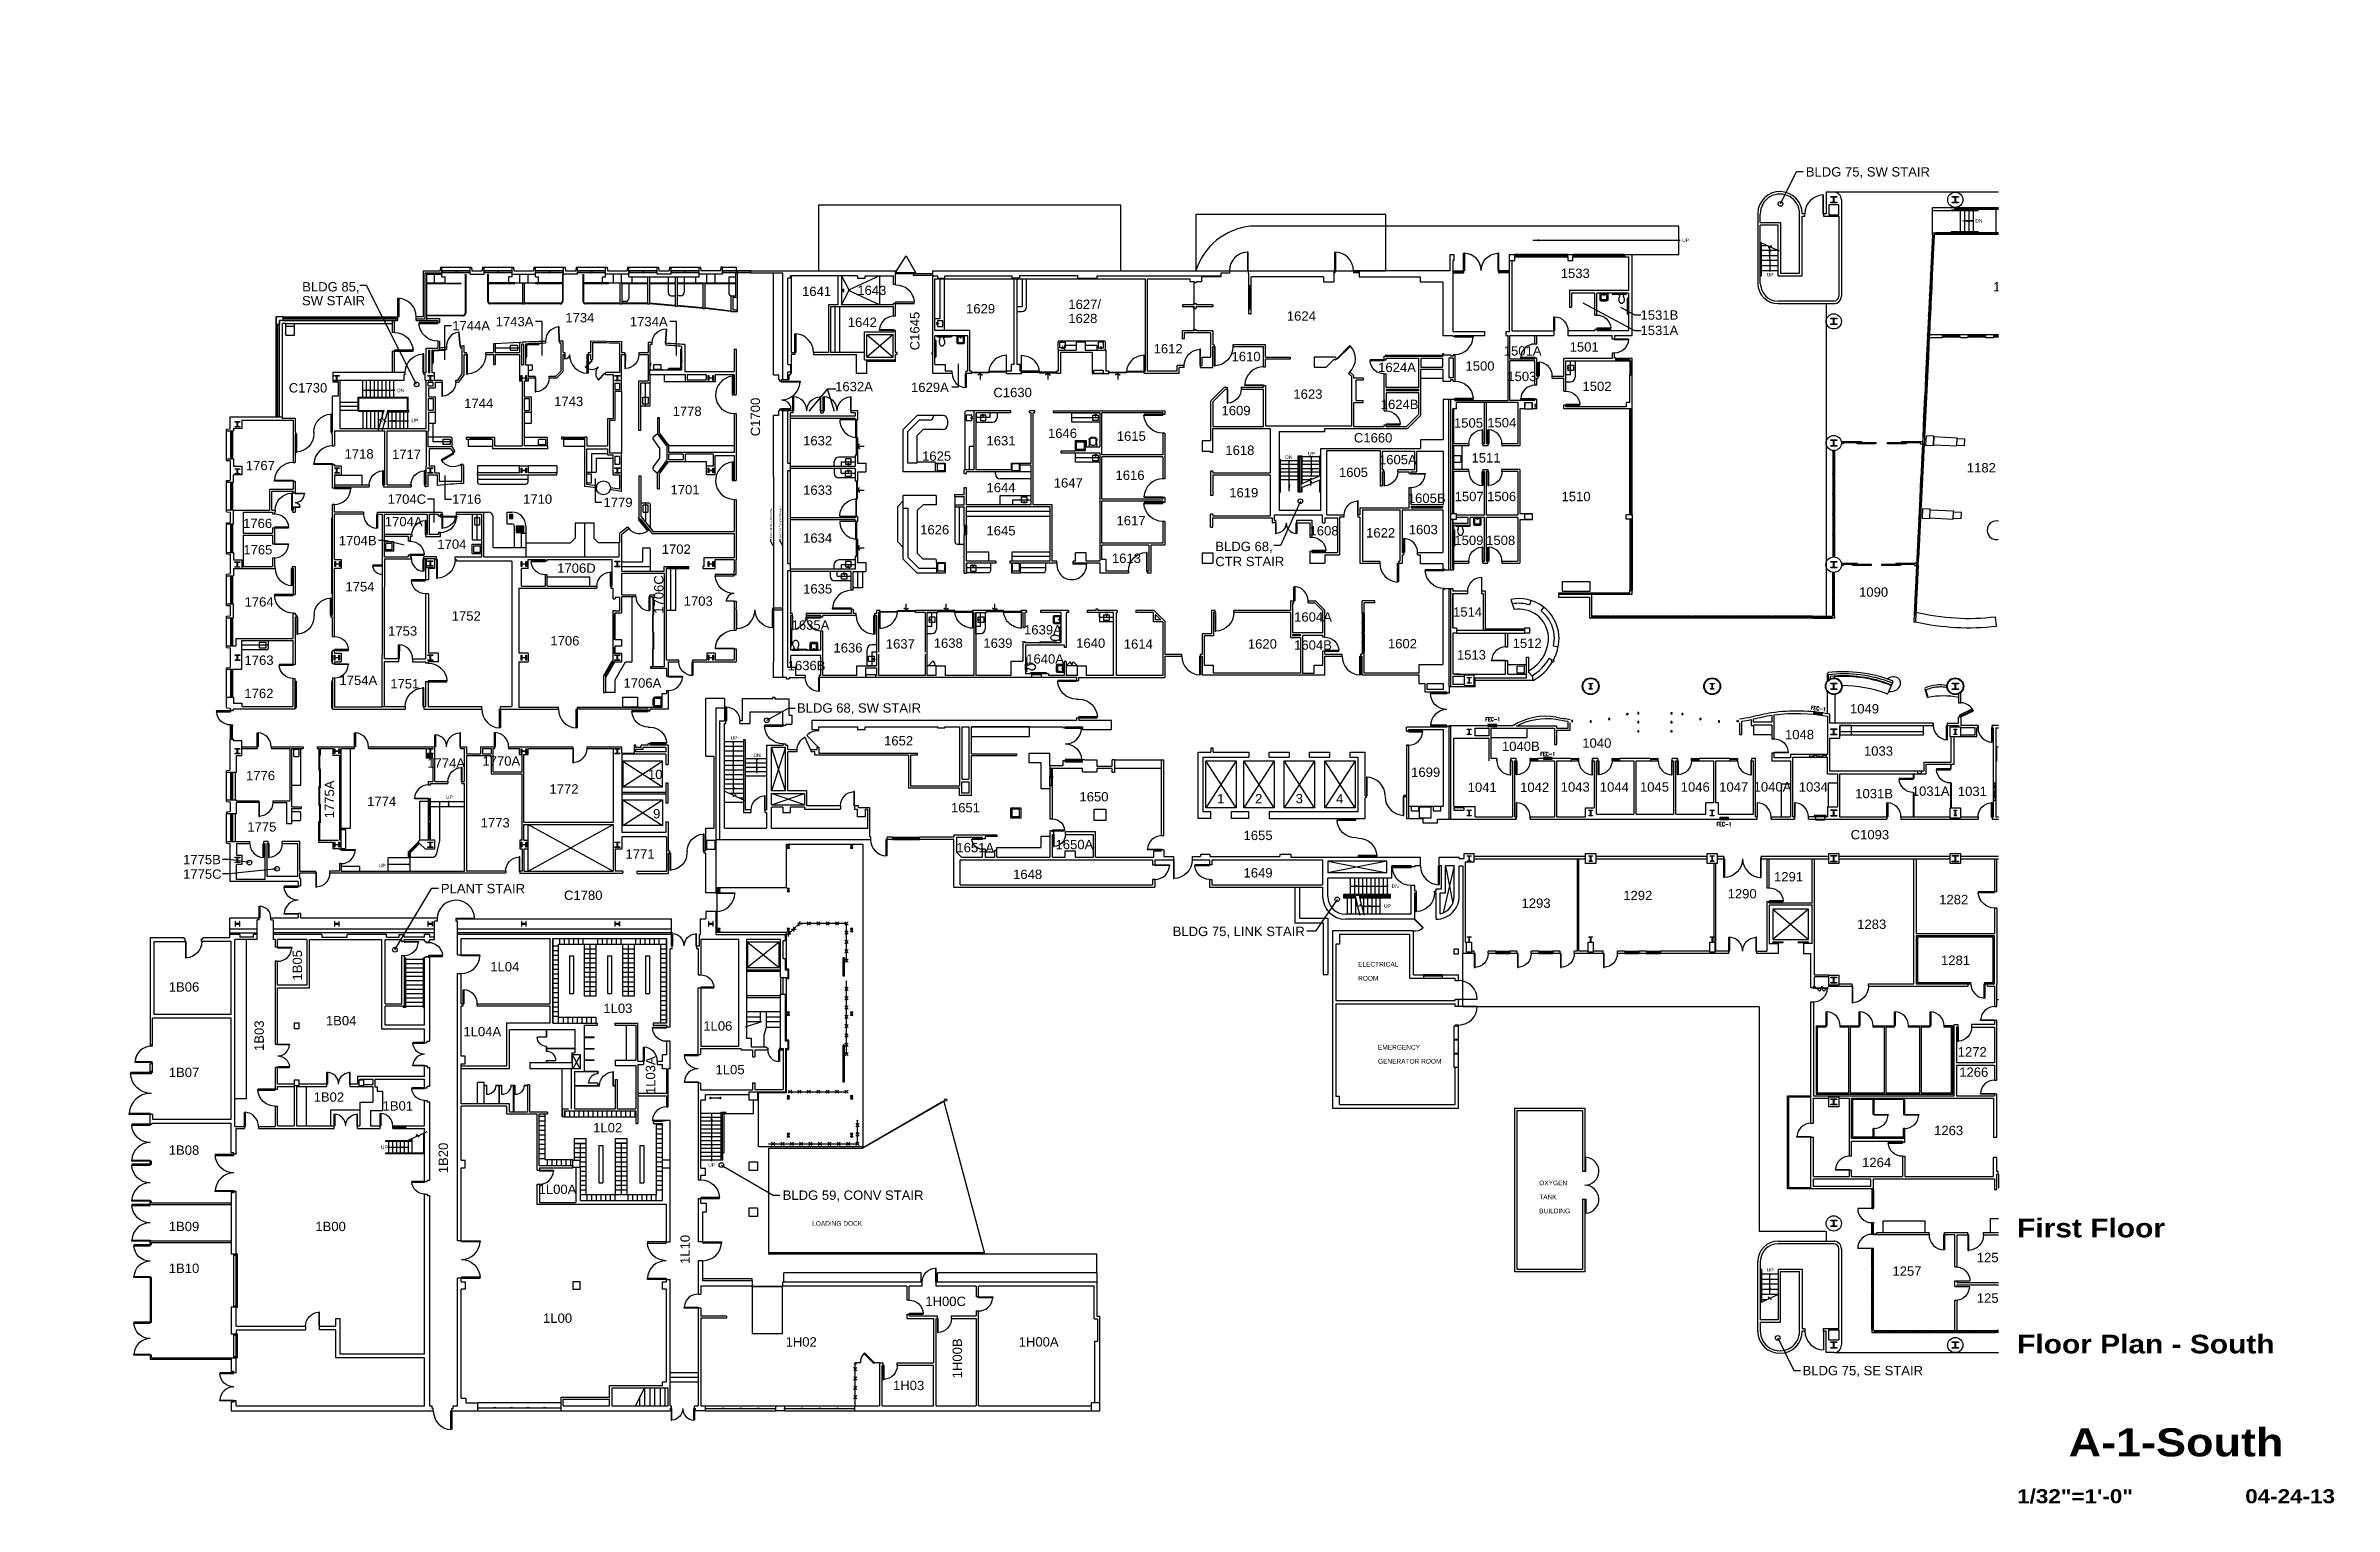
# Paper-space layout '11x17south' of a CAD drawing. Header units: inches. Extents: x 1.2 to 16.5, y 0.7 to 10.5.
# The model-space entities are those that its viewports show. They can reach past a viewport. Long polylines and large blocks are cut down to what shows.
import ezdxf
from ezdxf.enums import TextEntityAlignment as Align

# ---------------------------------------------------------------- set-up
doc = ezdxf.new("R2010")
doc.units = ezdxf.units.IN
doc.header["$LTSCALE"] = 150
doc.header["$MEASUREMENT"] = 0
doc.header["$PDMODE"] = 3
doc.header["$PDSIZE"] = 1
doc.linetypes.add('HIDDEN', pattern=[0.375, 0.25, -0.125])
doc.linetypes.add('HIDDEN2', pattern=[0.1875, 0.125, -0.0625])
doc.layers.get('0').update_dxf_attribs({"linetype": 'CONTINUOUS'})
doc.layers.get('DEFPOINTS').update_dxf_attribs({"color": 31, "linetype": 'CONTINUOUS'})
for name, color, linetype in [('A-ANNO-TEXT', 4, 'CONTINUOUS'), ('A-ANNO-TEXT-STAIR', 4, 'CONTINUOUS'), ('A-COLS', 5, 'CONTINUOUS'), ('A-DOOR', 2, 'CONTINUOUS'), ('A-FLOR-CASE', 3, 'CONTINUOUS'), ('A-FLOR-CASE-UPPR', 3, 'HIDDEN2'), ('A-FLOR-EVTR', 2, 'CONTINUOUS'), ('A-FLOR-HRAL', 1, 'CONTINUOUS'), ('A-FLOR-PFIX', 2, 'CONTINUOUS'), ('A-FLOR-SHAFT', 1, 'CONTINUOUS'), ('A-FLOR-STRS', 2, 'CONTINUOUS'), ('A-FLOR-TPTN', 1, 'CONTINUOUS'), ('A-GLAZ', 2, 'CONTINUOUS'), ('A-GLAZ-SILL', 1, 'CONTINUOUS'), ('A-GLAZ-VENT', 2, 'HIDDEN2'), ('A-ROOF-OTLN', 2, 'HIDDEN2'), ('A-SHFT', 1, 'CONTINUOUS'), ('A-WALL-FENCE', 3, 'CONTINUOUS'), ('A-WALL-FULL', 6, 'CONTINUOUS'), ('A-WALL-PRHT', 3, 'CONTINUOUS'), ('A-WALL-SHED', 6, 'CONTINUOUS'), ('E-PANL', 2, 'CONTINUOUS'), ('L-SITE-CURB', 3, 'CONTINUOUS'), ('T-TTLBLK-2', 1, 'CONTINUOUS'), ('X-CLNG-TRAK', 3, 'HIDDEN'), ('X-EQPM', 2, 'CONTINUOUS'), ('X-EQPM-OSHPD', 2, 'HIDDEN2'), ('X-EQPM-PROT', 2, 'CONTINUOUS')]:
    doc.layers.add(name, color=color, linetype=linetype)
doc.layers.get('DEFPOINTS').freeze()
doc.styles.add('ARIAL', font='arial.ttf')
doc.styles.add('ArialB', font='')
doc.styles.add('AT', font='ARCHTITL.shx', dxfattribs={"width": 0.9})
doc.styles.add('DIMTEXT', font='dim.shx', dxfattribs={"width": 0.75})
doc.styles.add('ROMANS', font='romans')
doc.styles.get("Standard").update_dxf_attribs({"font": 'SIMPLEX.shx', "height": 9})
doc.styles.get('ArialB').set_extended_font_data('Arial Black')
doc.dimstyles.new('DIM-96', dxfattribs={"dimscale": 96, "dimtxt": 0.18, "dimasz": 0.18, "dimexe": 0.18, "dimexo": 0.0625, "dimgap": 0.09, "dimtad": 0, "dimtih": 1, "dimtoh": 1, "dimdec": 4, "dimzin": 0, "dimdsep": 46, "dimlunit": 4, "dimtxsty": 'Standard', "dimcen": 0.09, "dimadec": 0, "dimazin": 0, "dimtfac": 1, "dimtdec": 4, "dimtofl": 0, "dimtmove": 2, "dimatfit": 3, "dimfxl": 0, "dimtolj": 1, "dimtzin": 0, "dimarcsym": 0})
doc.dimstyles.new('DIM1-4', dxfattribs={"dimscale": 48, "dimtxt": 0.09375, "dimasz": 0.125, "dimexe": 0.125, "dimexo": 0.09375, "dimgap": 0, "dimtad": 1, "dimdec": 6, "dimzin": 7, "dimdsep": 46, "dimlunit": 4, "dimtxsty": 'AT', "dimblk": 'TICK', "dimblk1": 'ARROW', "dimblk2": 'ARROW', "dimsah": 1, "dimcen": 2.25, "dimdle": 1.5, "dimadec": 0, "dimazin": 0, "dimtfac": 1, "dimtdec": 6, "dimtix": 1, "dimtofl": 0, "dimtmove": 2, "dimatfit": 3, "dimldrblk": 'ARROW', "dimfxl": 0, "dimtolj": 1, "dimtzin": 3, "dimarcsym": 0})
doc.dimstyles.new('LEADER1-4', dxfattribs={"dimscale": 48, "dimtxt": 0.09375, "dimasz": 0.09375, "dimexe": 0.1875, "dimexo": 0.0625, "dimgap": 0.09375, "dimtad": 0, "dimdec": 4, "dimzin": 3, "dimdsep": 46, "dimlunit": 4, "dimtxsty": 'ROMANS', "dimcen": 0.09375, "dimadec": 0, "dimazin": 0, "dimtfac": 1, "dimtdec": 4, "dimtofl": 0, "dimtmove": 1, "dimatfit": 3, "dimfxl": 0, "dimfrac": 2, "dimtolj": 1, "dimtzin": 3, "dimarcsym": 0})
doc.dimstyles.get("Standard").update_dxf_attribs({"dimtxt": 0.18, "dimasz": 0.1875, "dimexe": 0.1875, "dimexo": 0.0625, "dimgap": 0.0625, "dimtad": 1, "dimdec": 4, "dimdsep": 46, "dimlunit": 4, "dimtxsty": 'DIMTEXT', "dimcen": 0.0625, "dimadec": 0, "dimazin": 0, "dimtfac": 1, "dimtdec": 4, "dimtofl": 0, "dimtmove": 0, "dimatfit": 3, "dimfxl": 0, "dimtvp": 1.2, "dimtolj": 1, "dimtzin": 0, "dimarcsym": 0})

psp = doc.layouts.new('11x17south')

msp = doc.modelspace()

# ---------------------------------------------------------------- texts
at = {"layer": 'A-ANNO-TEXT', "style": 'ARIAL'}
for s, height, p in [('1533', 24, (3958.2, 4469.4)), ('1641', 24, (2010.8, 4423)), ('1643', 24, (2152.5, 4425.7)), ('1627/', 24, (2694.2, 4389.8)), ('1178', 24, (5068.2, 4434.9)), ('1744A', 24, (1112.8, 4334.9)), ('1743A', 24, (1224.3, 4345.5)), ('1734', 24, (1403.1, 4355.4)), ('1734A', 24, (1568.8, 4345.5)), ('1642', 24, (2128.2, 4343.8)), ('1629', 24, (2431.7, 4378.5)), ('1628', 24, (2694.2, 4353.6)), ('1624', 24, (3255.2, 4359.8)), ('1531B', 24, (4163, 4362.3)), ('1531A', 24, (4163, 4322.9)), ('1612', 24, (2913.2, 4275.9)), ('1501A', 24, (3812, 4270.4)), ('1501', 24, (3981, 4280.4)), ('1610', 24, (3113.2, 4255.9)), ('1624A', 24, (3489.5, 4228)), ('1500', 24, (3713.7, 4231.6)), ('C1730', 24, (693.2, 4175.6)), ('1632A', 24, (2095.7, 4178.8)), ('1629A', 24, (2290.5, 4176.8)), ('C1630', 24, (2501.9, 4163.6)), ('1623', 24, (3271.9, 4159.5)), ('1503', 24, (3821.1, 4204.8)), ('1502', 24, (4014, 4179.4)), ('1744', 24, (1143.5, 4135.7)), ('1743', 24, (1374.5, 4140.8)), ('1778', 24, (1678.4, 4115.6)), ('1609', 24, (3087.5, 4117.3)), ('1624B', 24, (3496.2, 4133.1)), ('1632', 24, (2013.5, 4039.9)), ('1631', 24, (2484.2, 4039.9)), ('1646', 24, (2642, 4059.1)), ('1615', 24, (2818.7, 4051.6)), ('C1660', 24, (3427.2, 4047.4)), ('1505', 24, (3684.1, 4085.5)), ('1504', 24, (3769.5, 4086.1)), ('1767', 24, (583.1, 3976.3)), ('1718', 24, (836.4, 4006.2)), ('1717', 24, (958.2, 4005.2)), ('1625', 24, (2318.8, 4000.4)), ('1618', 24, (3097.3, 4015.5)), ('1605A', 24, (3491.7, 3991.5)), ('1511', 24, (3729.2, 3996)), ('1182', 24, (5000.6, 3970.5)), ('1701', 24, (1673.1, 3914.3)), ('1633', 24, (2013.5, 3913.2)), ('1644', 24, (2484.2, 3919.7)), ('1647', 24, (2656.8, 3931.8)), ('1616', 24, (2815.4, 3951.4)), ('1605', 24, (3388.9, 3958.8)), ('1704C', 24, (946.9, 3890)), ('1716', 24, (1112.7, 3890)), ('1710', 24, (1294.7, 3890.1)), ('1779', 24, (1501.1, 3881.8)), ('1619', 24, (3107.3, 3906.7)), ('1605B', 24, (3565.7, 3892.5)), ('1507', 24, (3685.9, 3896.8)), ('1506', 24, (3769.1, 3896.8)), ('1510', 24, (3960.2, 3896.8)), ('1766', 24, (575.9, 3827.9)), ('1704A', 24, (939.8, 3832.5)), ('1626', 24, (2314, 3811.6)), ('1645', 24, (2484.2, 3809)), ('1617', 24, (2818, 3835)), ('1608', 24, (3313.4, 3808.9)), ('1622', 24, (3458.6, 3803.6)), ('1603', 24, (3568.1, 3812)), ('1765', 24, (576.6, 3760.2)), ('1704B', 24, (821.7, 3783.8)), ('1704', 24, (1074.7, 3774.4)), ('1702', 24, (1650.6, 3761.7)), ('1634', 24, (2013.5, 3790.3)), ('1613', 24, (2806.1, 3738.5)), ('1509', 24, (3685.2, 3784.4)), ('1508', 24, (3766.8, 3784.4)), ('1706D', 24, (1382.2, 3713)), ('1764', 24, (579.7, 3626.4)), ('1754', 24, (838.6, 3665.2)), ('1703', 24, (1706.9, 3628.4)), ('1635', 24, (2013.5, 3659.9)), ('1090', 24, (4724, 3651.6)), ('1752', 24, (1111.6, 3590.4)), ('1635A', 24, (1984, 3566.9)), ('1604A', 24, (3273.9, 3587.8)), ('1514', 24, (3681.8, 3600.7)), ('1753', 24, (948.2, 3551.7)), ('1706', 24, (1364.7, 3526.7)), ('1636', 24, (2091.4, 3508.6)), ('1637', 24, (2225.8, 3518.7)), ('1638', 24, (2348.8, 3520.6)), ('1639', 24, (2476.2, 3520.6)), ('1639A', 24, (2580.6, 3554.9)), ('1640', 24, (2714.4, 3520.6)), ('1614', 24, (2836.6, 3518.4)), ('1620', 24, (3155.1, 3518.7)), ('1604B', 24, (3273.9, 3515.8)), ('1602', 24, (3514.6, 3519.3)), ('1512', 24, (3834.8, 3520.5)), ('1763', 24, (579.6, 3476.9)), ('1636B', 24, (1973.9, 3463.2)), ('1640A', 24, (2586.2, 3480.1)), ('1513', 24, (3691.7, 3490.6)), ('1762', 24, (579.3, 3391.7)), ('1754A', 24, (823.3, 3425.3)), ('1751', 24, (953.7, 3416.3)), ('1706A', 24, (1552.5, 3418.5)), ('1049', 24, (4700.7, 3352.2)), ('UP', 9, (1827.6, 3284.9)), ('1652', 24, (2221.3, 3270.2)), ('1048', 24, (4533.9, 3286.1)), ('1774A', 24, (1048.7, 3213)), ('1770A', 24, (1190.3, 3218.3)), ('DN', 9, (1886.2, 3240.5)), ('1040B', 24, (3807.3, 3256)), ('1040', 24, (4013.6, 3264.3)), ('1033', 24, (4736.5, 3243.9)), ('1028', 24, (5085.8, 3259.7)), ('1776', 24, (583.4, 3180.9)), ('1699', 24, (3574.2, 3189.5)), ('1041', 24, (3719.4, 3151)), ('1042', 24, (3853.9, 3151)), ('1043', 24, (3958.1, 3151.7)), ('1044', 24, (4058.5, 3151.7)), ('1045', 24, (4161.5, 3151.7)), ('1046', 24, (4266.2, 3151.7)), ('1047', 24, (4364.9, 3151.7)), ('1040A', 24, (4453.4, 3152)), ('1034', 24, (4569.3, 3151.8)), ('1774', 24, (894.4, 3114.5)), ('1772', 24, (1362.4, 3146.6)), ('1651', 24, (2392.9, 3098.5)), ('1650', 24, (2722.8, 3126.6)), ('1031B', 24, (4714.1, 3134.6)), ('1031A', 24, (4859.4, 3140.9)), ('1031', 24, (4977.6, 3140.5)), ('1775', 24, (586.8, 3049.3)), ('1773', 24, (1185.8, 3059.8)), ('1771', 24, (1557.5, 2979.6)), ('1651A', 24, (2406.8, 2996.2)), ('1650A', 24, (2661.4, 3004)), ('1655', 24, (3144, 3027.4)), ('C1093', 24, (4702.4, 3029.2)), ('1775B', 24, (421.9, 2965.5)), ('1775C', 24, (421.9, 2928.2)), ('1648', 24, (2552.5, 2927.6)), ('1649', 24, (3144, 2931.4)), ('1291', 24, (4505.7, 2921.3)), ('C1780', 24, (1399.7, 2873.9)), ('1292', 24, (4118.7, 2873.4)), ('1290', 24, (4386.6, 2877.7)), ('1282', 24, (4929.7, 2862.9)), ('1293', 24, (3857.6, 2853.5)), ('1283', 24, (4719.2, 2799.5)), ('1L04', 24, (1210.4, 2690.5)), ('ELECTRICAL', 12, (3438, 2703)), ('1281', 24, (4934.4, 2707.2)), ('1B06', 24, (385.2, 2638.7)), ('ROOM', 12, (3438, 2667)), ('1L03', 24, (1500.7, 2583.9)), ('1B04', 24, (788.5, 2552.1)), ('1L04A', 24, (1141.5, 2524.2)), ('1L06', 24, (1757.2, 2538.6)), ('EMERGENCY', 12, (3489, 2490)), ('1272', 24, (4977.2, 2472.2)), ('1B07', 24, (385.2, 2419.4)), ('1L05', 24, (1788.7, 2426.7)), ('GENERATOR ROOM', 12, (3489, 2454)), ('1266', 24, (4981.1, 2420.1)), ('1B02', 24, (757, 2356.2)), ('1B01', 24, (934, 2333.5)), ('1L02', 24, (1474.5, 2277.7)), ('1263', 24, (4916.6, 2270.5)), ('1B08', 24, (385.2, 2220)), ('1264', 24, (4731.8, 2188.5)), ('1L00A', 24, (1334.5, 2119.6)), ('TANK', 12, (3903, 2106)), ('OXYGEN', 12, (3903, 2142)), ('BUILDING', 12, (3903, 2070)), ('1B09', 24, (385.2, 2024.2)), ('1B00', 24, (761.4, 2024.2)), ('1B10', 24, (385.2, 1917)), ('1256A', 24, (5026.2, 1944.6)), ('1257', 24, (4809.6, 1909.7)), ('1H00C', 24, (2327.1, 1832.1)), ('1256B', 24, (5026.2, 1840.4)), ('1L00', 24, (1345.9, 1789)), ('1H02', 24, (1968.5, 1728.2)), ('1H00A', 24, (2566.8, 1728.2)), ('1H03', 24, (2244.2, 1616.4))]:
    msp.add_text(s, height=height, dxfattribs=at).set_placement(p)
for s, p in [('C1645', (2312.2, 4283.9)), ('C1700', (1902.9, 4063.4)), ('1706C', (1655, 3608)), ('1775A', (809.6, 3083.2)), ('1B05', (727.1, 2667)), ('1B03', (629.2, 2486.3)), ('1L03A', (1633.8, 2375.8)), ('1B20', (1101.7, 2172.8)), ('1L10', (1722.5, 1940)), ('1H00B', (2421.1, 1646.6))]:
    msp.add_text(s, height=24, rotation=90, dxfattribs=at).set_placement(p)
for s, p in [('FACE OF FINISHED WALL', (1931.1, 3801.7)), ('FACE OF CONCRETE WALL', (1955.6, 3801.7))]:
    msp.add_text(s, height=4.5, rotation=90, dxfattribs=at).set_placement(p, align=Align.MIDDLE_LEFT)
for s, insert, char_height, width, attachment_point in [('DN', (5031.6, 4611.5), 9, 20.575, 8), ('UP', (4278.6, 4561.2), 9, 19.724, 8), ('UP', (4495.8, 4472.9), 9, 20.575, 8), ('DN', (980.4, 4176.3), 9, 22.954, 8), ('UP', (1016.6, 4099), 9, 28.756, 8), ('DN', (3259.9, 4005.3), 9, 47.75, 8), ('UP', (3318.4, 4013.9), 9, 47.75, 8), ('UP', (1096.6, 3142.2), 9, 18.105, 1), ('UP', (924.3, 2966.5), 9, 18.105, 1), ('DN', (3533.4, 2904.7), 9, 29.061, 8), ('UP', (3513.5, 2853.2), 9, 30.516, 8), ('UP', (938.7, 2244.4), 9, 20.575, 2), ('UP', (1778.5, 2194), 9, 29.062, 5), ('LOADING DOCK ', (2036.6, 2044), 12, 133.726, 4), ('UP', (4495.8, 1929.1), 9, 20.575, 2)]:
    msp.add_mtext(s, dxfattribs=dict(at, insert=insert, char_height=char_height, width=width, attachment_point=attachment_point))
at = {"layer": 'A-ANNO-TEXT-STAIR', "style": 'ARIAL'}
for s, p in [('BLDG 75, SW STAIR', (4587.3, 4729.6)), ('SW STAIR', (727.2, 4399.2)), ('BLDG 85, ', (727.7, 4434.8)), ('BLDG 68, ', (3071.6, 3768.6)), ('CTR STAIR', (3071.6, 3730.1)), ('BLDG 68, SW STAIR ', (1997.8, 3354.3)), ('10', (1615.3, 3184)), ('1', (3076.3, 3121.8)), ('1', (3076.3, 3121.8)), ('2', (3173.8, 3121.8)), ('2', (3173.8, 3121.8)), ('3', (3277.8, 3121.8)), ('3', (3277.8, 3121.8)), ('4', (3381.8, 3121.8)), ('4', (3381.8, 3121.8)), ('9', (1628.4, 3083.1)), ('PLANT STAIR', (1083.6, 2891.1)), ('BLDG 75, LINK STAIR', (2962.1, 2781.1)), ('BLDG 59, CONV STAIR ', (1961, 2104.5)), ('BLDG 75, SE STAIR', (4578.9, 1654.5))]:
    msp.add_text(s, height=24, dxfattribs=at).set_placement(p)
at = {"layer": 'A-FLOR-PFIX', "text_generation_flag": 4, "flags": 9}
for tag, p, s in [('FU_COLD', (4121.5, 4430.2), '10.0'), ('FU_HOT', (4121.5, 4430.2), '0.0'), ('FU_WASTE', (4121.5, 4430.2), '6.0'), ('FU_TOTAL', (4121.5, 4430.1), '10.0'), ('FIXT_CODE', (4121.5, 4430.1), '1')]:
    msp.add_attdef(tag, p, s, height=0.01, rotation=180, dxfattribs=at)

# ---------------------------------------------------------------- blocks, each defined once
blk = doc.blocks.new('sheettext-11x17')
at = {"color": 8, "style": 'ArialB'}
blk.add_attdef('FLOOR', text='', height=0.125, dxfattribs=at).set_placement((0, 2.151), align=Align.TOP_LEFT)
for tag, p, height in [('TITLE_1', (0, 1.464), 0.125), ('TITLE_2', (0, 1.251), 0.125), ('SCALE', (0, 0.25), 0.0938)]:
    blk.add_attdef(tag, p, '', height=height, dxfattribs=at)
blk.add_attdef('DWG#', text='', height=0.188, dxfattribs=at).set_placement((1.062, 0.751), align=Align.TOP_CENTER)
blk.add_attdef('DATE', text='', height=0.0938, dxfattribs=at).set_placement((2.125, 0.25), align=Align.RIGHT)
blk = doc.blocks.new('ARROW')
for p, q in [((0, 0), (-0.75, 0.13)), ((-0.75, 0.13), (-0.75, -0.13)), ((0, 0), (-0.75, 0.06)), ((0, 0), (-1.28, 0)), ((0, 0), (-0.75, -0.13)), ((0, 0), (-0.75, -0.06))]:
    blk.add_line(p, q)
blk = doc.blocks.new('TICK')
for p, q in [((0.99, 0), (-0.99, 0)), ((-0.22, -0.22), (0.22, 0.22))]:
    blk.add_line(p, q)
blk = doc.blocks.new('dr-48')
blk.add_lwpolyline([(0, 48), (2.7, 48), (2.7, 0), (0, 0)], close=True)
blk.add_arc((-0.1, -0.1), 48.1, 0.06887, 86.65797)
blk = doc.blocks.new('dr-54')
blk.add_lwpolyline([(0, 54), (3, 54), (3, 0), (0, 0)], close=True)
blk.add_arc((-0.2, -0.1), 54.2, 0.06887, 86.65797)
blk = doc.blocks.new('dr-30')
blk.add_lwpolyline([(0, 30.1), (1.6, 30.1), (1.6, 0), (0, 0)], close=True)
blk.add_arc((-0.1, 0), 30.2, 0.0689, 86.658)
blk = doc.blocks.new('dr-32')
blk.add_lwpolyline([(0, 32), (1.8, 32), (1.8, 0), (0, 0)], close=True)
blk.add_arc((-0.1, 0), 32.1, 0.06887, 86.65797)
blk = doc.blocks.new('dr-36')
blk.add_lwpolyline([(0, 36.1), (2, 36.1), (2, 0), (0, 0)], close=True)
blk.add_arc((-0.1, 0), 36.2, 0.0689, 86.658)
blk = doc.blocks.new('48-dr')
blk.add_lwpolyline([(0, 48), (2, 48), (2, 0), (0, 0)], close=True)
blk.add_arc((-0.1, 0), 48.1, 0.04232, 87.52103)
blk = doc.blocks.new('win-6mod')
at = {"layer": 'A-GLAZ'}
for p, q in [((-260, -2.25), (-310, -2.25)), ((-208, -2.25), (-258, -2.25)), ((-156, -2.25), (-206, -2.25)), ((-104, -2.25), (-154, -2.25)), ((-52, -2.25), (-102, -2.25)), ((0, -2.25), (-50, -2.25))]:
    blk.add_line(p, q, dxfattribs=at)
for points in [[(-310, -4.5), (-312, -4.5), (-312, 0), (-310, 0)], [(-258, -4.5), (-260, -4.5), (-260, 0), (-258, 0)], [(-206, -4.5), (-208, -4.5), (-208, 0), (-206, 0)], [(-154, -4.5), (-156, -4.5), (-156, 0), (-154, 0)], [(-102, -4.5), (-104, -4.5), (-104, 0), (-102, 0)], [(-50, -4.5), (-52, -4.5), (-52, 0), (-50, 0)]]:
    blk.add_lwpolyline(points, close=True, dxfattribs=at)
at = {"layer": 'A-GLAZ-SILL'}
for p, q in [((-260, 0), (-310, 0)), ((-208, 0), (-258, 0)), ((-156, 0), (-206, 0)), ((-104, 0), (-154, 0)), ((-52, 0), (-102, 0)), ((0, 0), (-50, 0)), ((-260, -4.5), (-310, -4.5)), ((-208, -4.5), (-258, -4.5)), ((-156, -4.5), (-206, -4.5)), ((-104, -4.5), (-154, -4.5)), ((-52, -4.5), (-102, -4.5)), ((0, -4.5), (-50, -4.5))]:
    blk.add_line(p, q, dxfattribs=at)
blk = doc.blocks.new('ICUDOOR')
at = {"linetype": 'HIDDEN2'}
blk.add_line((0, 0), (0, 45), dxfattribs=at)
for q in [(-73.7, -5.9), (-67.5, -17.2), (-61.3, -5.9)]:
    blk.add_line((-67.5, -1.5), q)
for points in [[(-45, 2), (-45, 0), (-90, 0), (-90, 2)], [(0, 4), (0, 2), (-45, 2), (-45, 4)]]:
    blk.add_lwpolyline(points, close=True)
blk.add_arc((0, 0), 45, 90, 180, dxfattribs=at)
blk = doc.blocks.new('SINK-1')
at = {"layer": 'A-FLOR-PFIX'}
for points in [[(0, -7), (0, 7), (14, 7), (14, -7)], [(15.2, -0.3), (15.2, 0.3), (11.1, 0.3), (11.1, -0.3)], [(15.2, 1.1), (15.2, 3.1), (14.8, 3.1), (14.8, 1.1)], [(15.2, -1.1), (15.2, -3.1), (14.8, -3.1), (14.8, -1.1)]]:
    blk.add_lwpolyline(points, close=True, dxfattribs=at)
blk = doc.blocks.new('WC4')
for p, q in [((-7, 0), (7, 0)), ((-7, -2.5), (-7, 0)), ((7, -2.5), (7, 0)), ((-5, -5.6), (-7, -2.5)), ((-6.8, -12.3), (-5, -7.2)), ((-5, -7.2), (-5, -5.6)), ((5, -5.6), (7, -2.5)), ((5, -7.2), (5, -5.6)), ((6.8, -12.3), (5, -7.2))]:
    blk.add_line(p, q)
for centre, radius, start, end in [((3.1, -15.7), 10.5, 161.16462, 180), ((3.1, -15.7), 10.5, 180, 198.83538), ((5.9, -15.7), 13.2, 194.96262, 211.78382), ((4, -16.2), 11.3, 214.63594, 233.93892), ((0, -20.1), 5.93, 243.29881, 270), ((0, -20.1), 5.93, 270, 296.70119), ((-4, -16.2), 11.3, 306.06108, 325.36406), ((-6.5, -15.2), 14, 327.64617, 344.75526), ((-3.1, -15.7), 10.5, 360, 18.83538), ((-0.6, -16.2), 8.05, 341.16462, 3.77544)]:
    blk.add_arc(centre, radius, start, end)
at = {"flags": 9}
for tag, p in [('FU_COLD', (-7, 0)), ('FU_HOT', (-7, -0.1)), ('FU_WASTE', (-7, -0.1)), ('FU_TOTAL', (-7, -0.1)), ('FIXT_CODE', (-7, -0.1))]:
    blk.add_attdef(tag, p, '', height=0.01, dxfattribs=at)
blk = doc.blocks.new('GRAB2PC')
at = {"color": 0}
for p, q in [((0, 55.5), (0.5, 55.5)), ((0.5, 52.5), (0, 52.5)), ((0, 13.5), (0.5, 13.5)), ((0.5, 10.5), (0, 10.5)), ((0.75, 55.25), (0.75, 52.75)), ((0.75, 54.75), (1, 54.75)), ((1, 53.25), (0.75, 53.25)), ((0.75, 13.25), (0.75, 10.75)), ((0.75, 12.75), (1, 12.75)), ((1, 11.25), (0.75, 11.25)), ((1.5, 13.25), (1.5, 52.75)), ((3, 52.75), (3, 13.25)), ((4.5, 0), (4.5, 0.5)), ((4.75, 0.75), (7.25, 0.75)), ((5.25, 0.75), (5.25, 1)), ((6.75, 1), (6.75, 0.75)), ((7.25, 3), (40.75, 3)), ((40.75, 1.5), (7.25, 1.5)), ((7.5, 0.5), (7.5, 0)), ((40.5, 0), (40.5, 0.5)), ((40.75, 0.75), (43.25, 0.75)), ((41.25, 0.75), (41.25, 1)), ((42.75, 1), (42.75, 0.75)), ((43.5, 0.5), (43.5, 0))]:
    blk.add_line(p, q, dxfattribs=at)
for p, q in [((0.75, 55.25), (0.5, 55.5)), ((0.75, 52.75), (0.5, 52.5)), ((0.75, 13.25), (0.5, 13.5)), ((0.75, 10.75), (0.5, 10.5)), ((4.75, 0.75), (4.5, 0.5)), ((7.25, 0.75), (7.5, 0.5)), ((40.75, 0.75), (40.5, 0.5)), ((43.25, 0.75), (43.5, 0.5))]:
    blk.add_line(p, q)
for centre, radius, start, end in [((1, 52.75), 2, 0, 90), ((1, 52.75), 0.5, 0, 90), ((1, 13.25), 0.5, 270, 0), ((1, 13.25), 2, 270, 0), ((7.25, 1), 2, 90, 180), ((7.25, 1), 0.5, 90, 180), ((40.75, 1), 2, 0, 90), ((40.75, 1), 0.5, 0, 90)]:
    blk.add_arc(centre, radius, start, end, dxfattribs=at)
blk = doc.blocks.new('SINK-2')
at = {"layer": 'A-FLOR-PFIX'}
blk.add_lwpolyline([(-20, -7), (-20, 7, -0.414214), (-17, 10), (0, 10), (0, -10), (-17, -10, -0.414214)], format="xyb", close=True, dxfattribs=at)
for points in [[(-17, -7), (-17, 7), (-3, 7), (-3, -7)], [(-1.8, -0.3), (-1.8, 0.3), (-5.9, 0.3), (-5.9, -0.3)], [(-1.8, 1.1), (-1.8, 3.1), (-2.2, 3.1), (-2.2, 1.1)], [(-1.8, -1.1), (-1.8, -3.1), (-2.2, -3.1), (-2.2, -1.1)]]:
    blk.add_lwpolyline(points, close=True, dxfattribs=at)
blk = doc.blocks.new('FRS1')
for p, q in [((0, -8), (0, 8)), ((0, 8), (0.2, 8)), ((4.5, -4), (4.5, 4)), ((5.5, 10), (18.5, 10)), ((8.5, 8), (18.5, 8)), ((22.5, 4), (22.5, -4)), ((24.5, 4), (24.5, -4)), ((0, -8), (-0.1, -8)), ((18.5, -10), (5.3, -10)), ((18.5, -8), (8.5, -8))]:
    blk.add_line(p, q)
blk.add_circle((1, 0), 0.5)
for centre, radius, start, end in [((0.2, 12), 4, 270, 311.41041), ((5.5, 6), 4, 90.39912, 131.41041), ((8.5, 4), 4, 90, 180), ((18.5, 4), 6, 0, 90), ((18.5, 4), 4, 0, 90), ((-0.1, -12), 4, 49.38227, 90), ((5.3, -5.7), 4.3, 229.38227, 270), ((8.5, -4), 4, 180, 270), ((18.5, -4), 6, 270, 0), ((18.5, -4), 4, 270, 0)]:
    blk.add_arc(centre, radius, start, end)
blk = doc.blocks.new('BAR')
for p, q in [((-4.5, 3.2), (-32.8, 3.2)), ((-4.5, 1.7), (-32.8, 1.7)), ((-3, 50.8), (-3, 4.7)), ((-1.5, 50.9), (-1.5, 8.3)), ((-1.5, 8.3), (0, 8.3)), ((-1.5, 6.8), (-1.5, 4.7)), ((-1.5, 6.8), (0, 6.8))]:
    blk.add_line(p, q)
for centre, radius, start, end in [((-32.8, 0), 3.17, 89.91625, 179.95586), ((-32.8, 0), 1.67, 89.91625, 179.91625), ((-4.5, 4.7), 1.5, 270, 360), ((-4.5, 4.7), 3, 270, 360), ((0, 51), 2.99, 89.89683, 183.43899), ((0, 51), 1.49, 89.79317, 183.43899)]:
    blk.add_arc(centre, radius, start, end)
blk = doc.blocks.new('BAR2')
for p, q in [((6.8, -1.5), (6.8, 0)), ((32.3, 0.1), (8.3, -1.5)), ((8.3, -1.5), (8.3, 0)), ((1.7, -4.5), (1.7, -32.8)), ((3.2, -4.5), (3.2, -32.8)), ((32.2, -1.4), (4.7, -3)), ((6.8, -1.5), (4.7, -1.5))]:
    blk.add_line(p, q)
for centre, radius, start, end in [((32.4, 1.6), 2.99, 266.56101, 0.10317), ((32.4, 1.6), 1.49, 266.56101, 354.61499), ((0, -32.8), 1.67, 270.08375, 0.08375), ((0, -32.8), 3.17, 270.04414, 0.08375), ((4.7, -4.5), 3, 90, 180), ((4.7, -4.5), 1.5, 90, 180)]:
    blk.add_arc(centre, radius, start, end)
blk = doc.blocks.new('DOOR48')
blk.add_lwpolyline([(0, 48), (-1.75, 48), (-1.75, 0), (0, 0)], close=True)
blk.add_arc((0, 0), 48, 90, 180)
blk = doc.blocks.new('DOOR36')
blk.add_lwpolyline([(0, 36), (-1.8, 36), (-1.8, 0), (0, 0)], close=True)
blk.add_arc((0.1, 0), 36.1, 92.903, 179.951)
blk = doc.blocks.new('3DOOR')
blk.add_lwpolyline([(0, 36), (2, 36), (2, 0), (0, 0)], close=True)
blk.add_arc((-0.1, 0), 36.1, 0.0689, 86.658)
blk = doc.blocks.new('3-6DOOR')
blk.add_lwpolyline([(0, 42), (2.3, 42), (2.3, 0), (0, 0)], close=True)
blk.add_arc((-0.1, -0.1), 42.1, 0.06887, 86.65797)
blk = doc.blocks.new('4DOOR')
blk.add_lwpolyline([(0, 48), (2, 48), (2, 0), (0, 0)], close=True)
blk.add_arc((-0.1, 0), 48.1, 0.0378, 87.52445)
blk = doc.blocks.new('TRA_FIRE_EXT_CAB')
blk.add_hatch(color=256).paths.add_polyline_path([(-0.25, -1.19), (0.25, -1.19), (0.25, 1.19), (-0.25, 1.19)])
for p, q in [((-0.25, 1.19), (-0.25, -1.19)), ((0.25, 1.19), (-0.25, 1.19)), ((0.25, -1.19), (0.25, 1.19)), ((-0.25, -1.19), (0.25, -1.19))]:
    blk.add_line(p, q)
at = {"color": 0, "linetype": 'ByBlock', "width": 0.8, "flags": 4}
blk.add_attdef('FIRE', text='', height=1, rotation=90, dxfattribs=at).set_placement((1.96, 0.01), align=Align.CENTER)

# ---------------------------------------------------------------- linework, layer by layer
at = {"layer": 'A-ANNO-TEXT'}
for p, q in [((1930.4, 3794.1), (1930.4, 3799.1)), ((1954.7, 3794.1), (1954.7, 3799.1))]:
    msp.add_line(p, q, dxfattribs=at)
for points in [[(4996.5, 4615.8), (5017.5, 4615.8), (4998, 4615.8)], [(2076, 4184.7), (2027.9, 4127.4)], [(936.8, 4130.3), (930.1, 4106.3), (925.7, 4106), (932.8, 4100.9), (928.4, 4100.6), (921.7, 4076.6)], [(947.3, 4130.3), (940.6, 4106.3), (936.2, 4106), (943.3, 4100.9), (939, 4100.6), (932.2, 4076.6)], [(1000.5, 2257.7), (1021.6, 2267.5), (1021.2, 2271.9), (1027.4, 2265.6), (1027.1, 2270), (1048.2, 2279.7)]]:
    msp.add_lwpolyline(points, dxfattribs=at)
for centre in [(4261.6, 4566), (962.5, 4181.5), (997.5, 4102.5), (1834.9, 3279.1), (1894.9, 3235.6), (950.2, 2239.2)]:
    msp.add_circle(centre, 1.5, dxfattribs=at)
msp.add_solid([(4996.5, 4613.8), (4984.5, 4615.8), (4996.5, 4617.8)], dxfattribs=at)
at = {"layer": 'A-COLS'}
for p, q in [((4672, 4657), (4646, 4657)), ((4646, 4657), (4646, 4631)), ((4672, 4631), (4672, 4657)), ((4646, 4631), (4672, 4631)), ((810.2, 4217.9), (810.2, 4219.5)), ((810.2, 4219.5), (822.8, 4219.5)), ((815.5, 4217.9), (810.2, 4217.9)), ((810.2, 4205.5), (810.2, 4207.1)), ((810.2, 4207.1), (815.5, 4207.1)), ((822.8, 4205.5), (810.2, 4205.5)), ((816, 4207.6), (816, 4217.4)), ((817, 4217.4), (817, 4207.6)), ((822.8, 4217.9), (817.5, 4217.9)), ((817.5, 4207.1), (822.8, 4207.1)), ((822.8, 4219.5), (822.8, 4217.9)), ((822.8, 4207.1), (822.8, 4205.5)), ((1050.2, 4217.9), (1050.2, 4219.5)), ((1050.2, 4219.5), (1062.8, 4219.5)), ((1055.5, 4217.9), (1050.2, 4217.9)), ((1050.2, 4205.5), (1050.2, 4207.1)), ((1050.2, 4207.1), (1055.5, 4207.1)), ((1062.8, 4205.5), (1050.2, 4205.5)), ((1056, 4207.6), (1056, 4217.4)), ((1057, 4217.4), (1057, 4207.6)), ((1062.8, 4217.9), (1057.5, 4217.9)), ((1057.5, 4207.1), (1062.8, 4207.1)), ((1062.8, 4219.5), (1062.8, 4217.9)), ((1062.8, 4207.1), (1062.8, 4205.5)), ((1289.5, 4206.2), (1289.5, 4218.8)), ((1289.5, 4218.8), (1291.1, 4218.8)), ((1291.1, 4206.2), (1289.5, 4206.2)), ((1291.1, 4218.8), (1291.1, 4213.5)), ((1291.1, 4211.5), (1291.1, 4206.2)), ((1291.6, 4213), (1301.4, 4213)), ((1301.4, 4212), (1291.6, 4212)), ((1301.9, 4213.5), (1301.9, 4218.8)), ((1301.9, 4218.8), (1303.5, 4218.8)), ((1301.9, 4206.2), (1301.9, 4211.5)), ((1303.5, 4206.2), (1301.9, 4206.2)), ((1303.5, 4218.8), (1303.5, 4206.2)), ((1530.2, 4217.9), (1530.2, 4219.5)), ((1530.2, 4219.5), (1542.8, 4219.5)), ((1535.6, 4217.9), (1530.2, 4217.9)), ((1530.2, 4205.5), (1530.2, 4207.1)), ((1530.2, 4207.1), (1535.6, 4207.1)), ((1542.8, 4205.5), (1530.2, 4205.5)), ((1536.1, 4207.6), (1536.1, 4217.4)), ((1537, 4217.4), (1537, 4207.6)), ((1542.8, 4217.9), (1537.5, 4217.9)), ((1537.5, 4207.1), (1542.8, 4207.1)), ((1542.8, 4219.5), (1542.8, 4217.9)), ((1542.8, 4207.1), (1542.8, 4205.5)), ((1769.5, 4206.2), (1769.5, 4218.8)), ((1769.5, 4218.8), (1771.1, 4218.8)), ((1771.1, 4206.2), (1769.5, 4206.2)), ((1771.1, 4218.8), (1771.1, 4213.5)), ((1771.1, 4211.5), (1771.1, 4206.2)), ((1771.6, 4213), (1781.4, 4213)), ((1781.4, 4212), (1771.6, 4212)), ((1781.9, 4213.5), (1781.9, 4218.8)), ((1781.9, 4218.8), (1783.5, 4218.8)), ((1781.9, 4206.2), (1781.9, 4211.5)), ((1783.5, 4206.2), (1781.9, 4206.2)), ((1783.5, 4218.8), (1783.5, 4206.2)), ((3866, 4150), (3884.6, 4150)), ((3866, 4133.4), (3866, 4150)), ((3866, 4150), (3866, 4140.8)), ((3866, 4133.4), (3884.6, 4133.4)), ((3884.6, 4133.4), (3884.6, 4150)), ((3884.6, 4150), (3884.6, 4133.4)), ((555.2, 4099.6), (555.2, 4101.2)), ((555.2, 4101.2), (567.8, 4101.2)), ((560.5, 4099.6), (555.2, 4099.6)), ((555.2, 4087.2), (555.2, 4088.7)), ((555.2, 4088.7), (560.5, 4088.7)), ((567.8, 4087.2), (555.2, 4087.2)), ((561, 4089.2), (561, 4099.1)), ((562, 4099.1), (562, 4089.2)), ((567.8, 4099.6), (562.5, 4099.6)), ((562.5, 4088.7), (567.8, 4088.7)), ((567.8, 4101.2), (567.8, 4099.6)), ((567.8, 4088.7), (567.8, 4087.2)), ((2715.5, 4049.2), (2735, 4049.2)), ((2715.5, 4029.8), (2715.5, 4049.2)), ((2735, 4029.8), (2715.5, 4029.8)), ((2735, 4049.2), (2735, 4029.8)), ((555.2, 3978.6), (555.2, 3980.2)), ((555.2, 3980.2), (567.8, 3980.2)), ((560.5, 3978.6), (555.2, 3978.6)), ((555.2, 3966.2), (555.2, 3967.7)), ((555.2, 3967.7), (560.5, 3967.7)), ((567.8, 3966.2), (555.2, 3966.2)), ((561, 3968.2), (561, 3978.1)), ((562, 3978.1), (562, 3968.2)), ((567.8, 3978.6), (562.5, 3978.6)), ((562.5, 3967.7), (567.8, 3967.7)), ((567.8, 3980.2), (567.8, 3978.6)), ((567.8, 3967.7), (567.8, 3966.2)), ((810.2, 3982.5), (822.8, 3982.5)), ((815.5, 3980.9), (810.2, 3980.9)), ((810.2, 3970.1), (815.5, 3970.1)), ((822.8, 3968.5), (810.2, 3968.5)), ((816, 3970.6), (816, 3980.4)), ((817, 3980.4), (817, 3970.6)), ((822.8, 3980.9), (817.5, 3980.9)), ((817.5, 3970.1), (822.8, 3970.1)), ((822.8, 3982.5), (822.8, 3980.9)), ((822.8, 3970.1), (822.8, 3968.5)), ((1050.2, 3980.9), (1050.2, 3982.5)), ((1050.2, 3982.5), (1062.8, 3982.5)), ((1055.5, 3980.9), (1050.2, 3980.9)), ((1050.2, 3968.5), (1050.2, 3970.1)), ((1050.2, 3970.1), (1055.5, 3970.1)), ((1062.8, 3968.5), (1050.2, 3968.5)), ((1056, 3970.6), (1056, 3980.4)), ((1057, 3980.4), (1057, 3970.6)), ((1062.8, 3980.9), (1057.5, 3980.9)), ((1057.5, 3970.1), (1062.8, 3970.1)), ((1062.8, 3982.5), (1062.8, 3980.9)), ((1062.8, 3970.1), (1062.8, 3968.5)), ((1289.5, 3969.2), (1289.5, 3981.8)), ((1289.5, 3981.8), (1291.1, 3981.8)), ((1291.1, 3969.2), (1289.5, 3969.2)), ((1291.1, 3981.8), (1291.1, 3976.5)), ((1291.1, 3974.5), (1291.1, 3969.2)), ((1291.6, 3976), (1301.4, 3976)), ((1301.4, 3975), (1291.6, 3975)), ((1301.9, 3976.5), (1301.9, 3981.8)), ((1301.9, 3981.8), (1303.5, 3981.8)), ((1301.9, 3969.2), (1301.9, 3974.5)), ((1303.5, 3969.2), (1301.9, 3969.2)), ((1303.5, 3981.8), (1303.5, 3969.2)), ((1530.2, 3980.9), (1530.2, 3982.5)), ((1530.2, 3982.5), (1542.8, 3982.5)), ((1535.5, 3980.9), (1530.2, 3980.9)), ((1530.2, 3968.5), (1530.2, 3970.1)), ((1530.2, 3970.1), (1535.5, 3970.1)), ((1542.8, 3968.5), (1530.2, 3968.5)), ((1536, 3970.6), (1536, 3980.4)), ((1537, 3980.4), (1537, 3970.6)), ((1542.8, 3980.9), (1537.5, 3980.9)), ((1537.5, 3970.1), (1542.8, 3970.1)), ((1542.8, 3982.5), (1542.8, 3980.9)), ((1542.8, 3970.1), (1542.8, 3968.5)), ((1769.5, 3969.2), (1769.5, 3981.8)), ((1769.5, 3981.8), (1771.1, 3981.8)), ((1771.1, 3969.2), (1769.5, 3969.2)), ((1771.1, 3981.8), (1771.1, 3976.5)), ((1771.1, 3974.5), (1771.1, 3969.2)), ((1771.6, 3976), (1781.4, 3976)), ((1781.4, 3975), (1771.6, 3975)), ((1781.9, 3976.5), (1781.9, 3981.8)), ((1781.9, 3981.8), (1783.5, 3981.8)), ((1781.9, 3969.2), (1781.9, 3974.5)), ((1783.5, 3969.2), (1781.9, 3969.2)), ((1783.5, 3981.8), (1783.5, 3969.2)), ((2377, 3992.7), (2357.5, 3992.7)), ((2357.5, 3992.7), (2357.5, 3973.2)), ((2357.5, 3973.2), (2377, 3973.2)), ((2358, 3974.5), (2358, 3994)), ((2358, 3994), (2377.5, 3994)), ((2377.5, 3974.5), (2358, 3974.5)), ((2377, 3973.2), (2377, 3992.7)), ((2377.5, 3994), (2377.5, 3974.5)), ((2569, 3992.8), (2549.5, 3992.8)), ((2549.5, 3992.8), (2549.5, 3973.3)), ((2549.5, 3973.3), (2569, 3973.3)), ((2549.7, 3974.5), (2549.7, 3994)), ((2549.7, 3994), (2569.2, 3994)), ((2569.2, 3974.5), (2549.7, 3974.5)), ((2569, 3973.3), (2569, 3992.8)), ((2569.2, 3994), (2569.2, 3974.5)), ((3866, 3851), (3866, 3864)), ((3866, 3864), (3879, 3864)), ((3866, 3851), (3884.7, 3851)), ((3879, 3864), (3884.7, 3864)), ((3884.7, 3864), (3884.7, 3851)), ((555, 3739.6), (555, 3741.2)), ((555, 3741.2), (567.6, 3741.2)), ((560.3, 3739.6), (555, 3739.6)), ((555, 3727.2), (555, 3728.8)), ((555, 3728.8), (560.3, 3728.8)), ((567.6, 3727.2), (555, 3727.2)), ((560.8, 3729.3), (560.8, 3739.1)), ((561.8, 3739.1), (561.8, 3729.3)), ((567.6, 3739.6), (562.3, 3739.6)), ((562.3, 3728.8), (567.6, 3728.8)), ((567.6, 3741.2), (567.6, 3739.6)), ((567.6, 3728.8), (567.6, 3727.2)), ((811.3, 3729.3), (811.3, 3741.9)), ((811.3, 3741.9), (812.9, 3741.9)), ((812.9, 3729.3), (811.3, 3729.3)), ((812.9, 3741.9), (812.9, 3736.6)), ((812.9, 3734.7), (812.9, 3729.3)), ((813.4, 3736.1), (823.2, 3736.1)), ((823.2, 3735.2), (813.4, 3735.2)), ((823.7, 3736.6), (823.7, 3741.9)), ((823.7, 3741.9), (825.3, 3741.9)), ((823.7, 3729.3), (823.7, 3734.7)), ((825.3, 3729.3), (823.7, 3729.3)), ((825.3, 3741.9), (825.3, 3729.3)), ((1046.2, 3748.6), (1046.2, 3726.6)), ((1068, 3748.6), (1046.2, 3748.6)), ((1046.2, 3726.6), (1068, 3726.6)), ((1050.2, 3742.4), (1050.2, 3743.9)), ((1050.2, 3743.9), (1062.8, 3743.9)), ((1055.5, 3742.4), (1050.2, 3742.4)), ((1050.2, 3729.9), (1050.2, 3731.5)), ((1050.2, 3731.5), (1055.5, 3731.5)), ((1062.8, 3729.9), (1050.2, 3729.9)), ((1056, 3732), (1056, 3741.9)), ((1057, 3741.9), (1057, 3732)), ((1062.8, 3742.4), (1057.5, 3742.4)), ((1057.5, 3731.5), (1062.8, 3731.5)), ((1062.8, 3743.9), (1062.8, 3742.4)), ((1062.8, 3731.5), (1062.8, 3729.9)), ((1068, 3747), (1068, 3748.6)), ((1289.5, 3729.2), (1289.5, 3741.8)), ((1289.5, 3741.8), (1291.1, 3741.8)), ((1291.1, 3729.2), (1289.5, 3729.2)), ((1291.1, 3741.8), (1291.1, 3736.5)), ((1291.1, 3734.5), (1291.1, 3729.2)), ((1291.6, 3736), (1301.4, 3736)), ((1301.4, 3735), (1291.6, 3735)), ((1301.9, 3736.5), (1301.9, 3741.8)), ((1301.9, 3741.8), (1303.5, 3741.8)), ((1301.9, 3729.2), (1301.9, 3734.5)), ((1303.5, 3729.2), (1301.9, 3729.2)), ((1303.5, 3741.8), (1303.5, 3729.2)), ((1530.2, 3740.9), (1530.2, 3742.5)), ((1530.2, 3742.5), (1542.8, 3742.5)), ((1535.5, 3740.9), (1530.2, 3740.9)), ((1530.2, 3728.5), (1530.2, 3730.1)), ((1530.2, 3730.1), (1535.5, 3730.1)), ((1542.8, 3728.5), (1530.2, 3728.5)), ((1536, 3730.6), (1536, 3740.4)), ((1537, 3740.4), (1537, 3730.6)), ((1542.8, 3740.9), (1537.5, 3740.9)), ((1537.5, 3730.1), (1542.8, 3730.1)), ((1542.8, 3742.5), (1542.8, 3740.9)), ((1542.8, 3730.1), (1542.8, 3728.5)), ((1769.5, 3729.2), (1769.5, 3741.8)), ((1769.5, 3741.8), (1771.1, 3741.8)), ((1771.1, 3729.2), (1769.5, 3729.2)), ((1771.1, 3741.8), (1771.1, 3736.5)), ((1771.1, 3734.5), (1771.1, 3729.2)), ((1771.6, 3736), (1781.4, 3736)), ((1781.4, 3735), (1771.6, 3735)), ((1781.9, 3736.5), (1781.9, 3741.8)), ((1781.9, 3741.8), (1783.5, 3741.8)), ((1781.9, 3729.2), (1781.9, 3734.5)), ((1783.5, 3729.2), (1781.9, 3729.2)), ((1783.5, 3741.8), (1783.5, 3729.2)), ((2377, 3737.8), (2357.5, 3737.8)), ((2357.5, 3737.8), (2357.5, 3718.3)), ((2357.5, 3718.3), (2377, 3718.3)), ((2377.5, 3737.3), (2358, 3737.3)), ((2358, 3737.3), (2358, 3717.8)), ((2358, 3717.8), (2377.5, 3717.8)), ((2377, 3718.3), (2377, 3737.8)), ((2377.5, 3717.8), (2377.5, 3737.3)), ((2569, 3737.8), (2549.5, 3737.8)), ((2549.5, 3737.8), (2549.5, 3718.3)), ((2549.5, 3718.3), (2569, 3718.3)), ((2569.2, 3737.3), (2549.7, 3737.3)), ((2549.7, 3737.3), (2549.7, 3717.8)), ((2549.7, 3717.8), (2569.2, 3717.8)), ((2569, 3718.3), (2569, 3737.8)), ((2569.2, 3737.3), (2569.2, 3717.8)), ((555.2, 3500.9), (555.2, 3502.5)), ((555.2, 3502.5), (567.8, 3502.5)), ((560.5, 3500.9), (555.2, 3500.9)), ((555.2, 3490.1), (560.5, 3490.1)), ((555.2, 3490.1), (555.2, 3488.5)), ((567.8, 3488.5), (555.2, 3488.5)), ((561, 3490.6), (561, 3500.4)), ((562, 3500.4), (562, 3490.6)), ((567.8, 3500.9), (562.5, 3500.9)), ((562.5, 3490.1), (567.8, 3490.1)), ((567.8, 3502.5), (567.8, 3500.9)), ((567.8, 3490.1), (567.8, 3488.5)), ((809.5, 3489.2), (809.5, 3501.8)), ((809.5, 3501.8), (811.1, 3501.8)), ((811.1, 3489.2), (809.5, 3489.2)), ((811.1, 3501.8), (811.1, 3496.5)), ((811.1, 3494.5), (811.1, 3489.2)), ((811.6, 3496), (821.4, 3496)), ((821.4, 3495), (811.6, 3495)), ((821.9, 3496.5), (821.9, 3501.8)), ((821.9, 3501.8), (823.5, 3501.8)), ((821.9, 3489.2), (821.9, 3494.5)), ((823.5, 3489.2), (821.9, 3489.2)), ((823.5, 3501.8), (823.5, 3489.2)), ((1050.2, 3500.9), (1050.2, 3502.5)), ((1050.2, 3502.5), (1062.8, 3502.5)), ((1055.5, 3500.9), (1050.2, 3500.9)), ((1050.2, 3488.5), (1050.2, 3490.1)), ((1050.2, 3490.1), (1055.5, 3490.1)), ((1062.8, 3488.5), (1050.2, 3488.5)), ((1056, 3490.6), (1056, 3500.4)), ((1057, 3500.4), (1057, 3490.6)), ((1062.8, 3500.9), (1057.5, 3500.9)), ((1057.5, 3490.1), (1062.8, 3490.1)), ((1062.8, 3502.5), (1062.8, 3500.9)), ((1062.8, 3490.1), (1062.8, 3488.5)), ((1289.5, 3489.2), (1289.5, 3501.8)), ((1289.5, 3501.8), (1291.1, 3501.8)), ((1291.1, 3489.2), (1289.5, 3489.2)), ((1291.1, 3501.8), (1291.1, 3496.5)), ((1291.1, 3494.5), (1291.1, 3489.2)), ((1291.6, 3496), (1301.4, 3496)), ((1301.4, 3495), (1291.6, 3495)), ((1301.9, 3496.5), (1301.9, 3501.8)), ((1301.9, 3501.8), (1303.5, 3501.8)), ((1301.9, 3489.2), (1301.9, 3494.5)), ((1303.5, 3489.2), (1301.9, 3489.2)), ((1303.5, 3501.8), (1303.5, 3489.2)), ((1530.2, 3500.9), (1530.2, 3502.5)), ((1530.2, 3502.5), (1542.8, 3502.5)), ((1535.5, 3500.9), (1530.2, 3500.9)), ((1530.2, 3488.5), (1530.2, 3490.1)), ((1530.2, 3490.1), (1535.5, 3490.1)), ((1542.8, 3488.5), (1530.2, 3488.5)), ((1536, 3490.6), (1536, 3500.4)), ((1537, 3500.4), (1537, 3490.6)), ((1542.8, 3500.9), (1537.5, 3500.9)), ((1537.5, 3490.1), (1542.8, 3490.1)), ((1542.8, 3502.5), (1542.8, 3500.9)), ((1542.8, 3490.1), (1542.8, 3488.5)), ((1769.5, 3489.2), (1769.5, 3501.8)), ((1769.5, 3501.8), (1771.1, 3501.8)), ((1771.1, 3489.2), (1769.5, 3489.2)), ((1771.1, 3501.8), (1771.1, 3496.5)), ((1771.1, 3494.5), (1771.1, 3489.2)), ((1771.6, 3496), (1781.4, 3496)), ((1781.4, 3495), (1771.6, 3495)), ((1781.9, 3496.5), (1781.9, 3501.8)), ((1781.9, 3501.8), (1783.5, 3501.8)), ((1781.9, 3489.2), (1781.9, 3494.5)), ((1783.5, 3489.2), (1781.9, 3489.2)), ((1783.5, 3501.8), (1783.5, 3489.2)), ((3735.9, 3450.2), (3709.9, 3450.2)), ((3709.9, 3450.2), (3709.9, 3424.2)), ((3735.9, 3450.2), (3709.9, 3450.2)), ((3709.9, 3424.2), (3735.9, 3424.2)), ((3718, 3443.5), (3718, 3444.3)), ((3718, 3444.3), (3728, 3444.3)), ((3722, 3443.5), (3718, 3443.5)), ((3718, 3430.2), (3718, 3430.9)), ((3718, 3430.9), (3722, 3430.9)), ((3728, 3430.2), (3718, 3430.2)), ((3722.8, 3431.7), (3722.8, 3442.8)), ((3723.2, 3442.8), (3723.2, 3431.7)), ((3728, 3443.5), (3724, 3443.5)), ((3724, 3430.9), (3728, 3430.9)), ((3728, 3444.3), (3728, 3443.5)), ((3728, 3430.9), (3728, 3430.2)), ((3735.9, 3440.3), (3735.9, 3450.2)), ((3735.9, 3424.2), (3735.9, 3450.2)), ((4958, 3292), (4958, 3318)), ((4958, 3318), (4984, 3318)), ((4984, 3292), (4958, 3292)), ((4984, 3318), (4984, 3292)), ((555.2, 3260.9), (555.2, 3262.5)), ((555.2, 3262.5), (567.8, 3262.5)), ((560.5, 3260.9), (555.2, 3260.9)), ((555.2, 3248.5), (555.2, 3250.1)), ((555.2, 3250.1), (560.5, 3250.1)), ((567.8, 3248.5), (555.2, 3248.5)), ((561, 3250.6), (561, 3260.4)), ((562, 3260.4), (562, 3250.6)), ((567.8, 3260.9), (562.5, 3260.9)), ((562.5, 3250.1), (567.8, 3250.1)), ((567.8, 3262.5), (567.8, 3260.9)), ((567.8, 3250.1), (567.8, 3248.5)), ((809.5, 3249.2), (809.5, 3261.8)), ((809.5, 3261.8), (811.1, 3261.8)), ((811.1, 3249.2), (809.5, 3249.2)), ((811.1, 3261.8), (811.1, 3256.5)), ((811.1, 3254.5), (811.1, 3249.2)), ((811.6, 3256), (821.4, 3256)), ((821.4, 3255), (811.6, 3255)), ((821.9, 3256.5), (821.9, 3261.8)), ((821.9, 3261.8), (823.5, 3261.8)), ((821.9, 3249.2), (821.9, 3254.5)), ((823.5, 3249.2), (821.9, 3249.2)), ((823.5, 3261.8), (823.5, 3249.2)), ((1050.2, 3260.9), (1050.2, 3262.5)), ((1050.2, 3262.5), (1062.8, 3262.5)), ((1055.5, 3260.9), (1050.2, 3260.9)), ((1050.2, 3248.5), (1050.2, 3250.1)), ((1050.2, 3250.1), (1055.5, 3250.1)), ((1062.8, 3248.5), (1050.2, 3248.5)), ((1056, 3250.6), (1056, 3260.4)), ((1057, 3260.4), (1057, 3250.6)), ((1062.8, 3260.9), (1057.5, 3260.9)), ((1057.5, 3250.1), (1062.8, 3250.1)), ((1062.8, 3262.5), (1062.8, 3260.9)), ((1062.8, 3250.1), (1062.8, 3248.5)), ((1289.5, 3249.2), (1289.5, 3261.8)), ((1289.5, 3261.8), (1291.1, 3261.8)), ((1291.1, 3249.2), (1289.5, 3249.2)), ((1291.1, 3261.8), (1291.1, 3256.5)), ((1291.1, 3254.5), (1291.1, 3249.2)), ((1291.6, 3256), (1301.4, 3256)), ((1301.4, 3255), (1291.6, 3255)), ((1301.9, 3256.5), (1301.9, 3261.8)), ((1301.9, 3261.8), (1303.5, 3261.8)), ((1301.9, 3249.2), (1301.9, 3254.5)), ((1303.5, 3249.2), (1301.9, 3249.2)), ((1303.5, 3261.8), (1303.5, 3249.2)), ((1530.2, 3260.9), (1530.2, 3262.5)), ((1530.2, 3262.5), (1542.8, 3262.5)), ((1535.5, 3260.9), (1530.2, 3260.9)), ((1530.2, 3248.5), (1530.2, 3250.1)), ((1530.2, 3250.1), (1535.5, 3250.1)), ((1542.8, 3248.5), (1530.2, 3248.5)), ((1536, 3250.6), (1536, 3260.4)), ((1537, 3260.4), (1537, 3250.6)), ((1542.8, 3260.9), (1537.5, 3260.9)), ((1537.5, 3250.1), (1542.8, 3250.1)), ((1542.8, 3262.5), (1542.8, 3260.9)), ((1542.8, 3250.1), (1542.8, 3248.5)), ((2549.7, 3087.2), (2549.7, 3106.8)), ((2569.2, 3106.8), (2549.7, 3106.8)), ((2569.2, 3087.2), (2549.7, 3087.2)), ((2569.2, 3087.2), (2569.2, 3106.8)), ((3595.9, 3084), (3595.9, 3112.6)), ((3595.9, 3112.6), (3625.5, 3112.6)), ((3625.5, 3084), (3595.9, 3084)), ((3625.5, 3084), (3625.5, 3112.6)), ((4958, 3110), (4984, 3110)), ((4958, 3084), (4958, 3110)), ((4984, 3084), (4958, 3084)), ((4984, 3110), (4984, 3084)), ((809.5, 3009.2), (809.5, 3021.8)), ((809.5, 3021.8), (811.1, 3021.8)), ((811.1, 3009.2), (809.5, 3009.2)), ((811.1, 3021.8), (811.1, 3016.5)), ((811.1, 3014.5), (811.1, 3009.2)), ((811.6, 3016), (821.4, 3016)), ((821.4, 3015), (811.6, 3015)), ((821.9, 3016.5), (821.9, 3021.8)), ((821.9, 3021.8), (823.5, 3021.8)), ((821.9, 3009.2), (821.9, 3014.5)), ((823.5, 3009.2), (821.9, 3009.2)), ((823.5, 3021.8), (823.5, 3009.2)), ((1050.2, 3020.9), (1050.2, 3022.5)), ((1050.2, 3022.5), (1062.8, 3022.5)), ((1055.5, 3020.9), (1050.2, 3020.9)), ((1050.2, 3008.5), (1050.2, 3010.1)), ((1050.2, 3010.1), (1055.5, 3010.1)), ((1062.8, 3008.5), (1050.2, 3008.5)), ((1056, 3010.6), (1056, 3020.4)), ((1057, 3020.4), (1057, 3010.6)), ((1062.8, 3020.9), (1057.5, 3020.9)), ((1057.5, 3010.1), (1062.8, 3010.1)), ((1062.8, 3022.5), (1062.8, 3020.9)), ((1062.8, 3010.1), (1062.8, 3008.5)), ((1289.5, 3009.2), (1289.5, 3021.8)), ((1289.5, 3021.8), (1291.1, 3021.8)), ((1291.1, 3009.2), (1289.5, 3009.2)), ((1291.1, 3021.8), (1291.1, 3016.5)), ((1291.1, 3014.5), (1291.1, 3009.2)), ((1291.6, 3016), (1301.4, 3016)), ((1301.4, 3015), (1291.6, 3015)), ((1301.9, 3016.5), (1301.9, 3021.8)), ((1301.9, 3021.8), (1303.5, 3021.8)), ((1301.9, 3009.2), (1301.9, 3014.5)), ((1303.5, 3009.2), (1301.9, 3009.2)), ((1303.5, 3021.8), (1303.5, 3009.2)), ((1530.2, 3020.9), (1530.2, 3022.5)), ((1530.2, 3022.5), (1542.8, 3022.5)), ((1535.5, 3020.9), (1530.2, 3020.9)), ((1530.2, 3008.5), (1530.2, 3010.1)), ((1530.2, 3010.1), (1535.5, 3010.1)), ((1542.8, 3008.5), (1530.2, 3008.5)), ((1536, 3010.6), (1536, 3020.4)), ((1537, 3020.4), (1537, 3010.6)), ((1542.8, 3020.9), (1537.5, 3020.9)), ((1537.5, 3010.1), (1542.8, 3010.1)), ((1542.8, 3022.5), (1542.8, 3020.9)), ((1542.8, 3010.1), (1542.8, 3008.5)), ((1765.5, 3026), (1765.5, 3004)), ((1787.5, 3026), (1765.5, 3026)), ((1765.5, 3004), (1787.5, 3004)), ((1787.5, 3004), (1787.5, 3026)), ((555.2, 2981.9), (555.2, 2983.5)), ((555.2, 2983.5), (567.8, 2983.5)), ((560.5, 2981.9), (555.2, 2981.9)), ((555.2, 2969.5), (555.2, 2971.1)), ((555.2, 2971.1), (560.5, 2971.1)), ((567.8, 2969.5), (555.2, 2969.5)), ((561, 2971.6), (561, 2981.4)), ((562, 2981.4), (562, 2971.6)), ((567.8, 2981.9), (562.5, 2981.9)), ((562.5, 2971.1), (567.8, 2971.1)), ((567.8, 2983.5), (567.8, 2981.9)), ((567.8, 2971.1), (567.8, 2969.5)), ((4022, 2967), (4022, 2993)), ((4022, 2993), (4048, 2993)), ((4048, 2967), (4022, 2967)), ((4048, 2993), (4048, 2967)), ((4334, 2967), (4334, 2993)), ((4334, 2993), (4360, 2993)), ((4360, 2967), (4334, 2967)), ((4360, 2993), (4360, 2967)), ((4646, 2993), (4672, 2993)), ((4646, 2967), (4646, 2993)), ((4672, 2967), (4646, 2967)), ((4672, 2993), (4672, 2967)), ((4958, 2993), (4984, 2993)), ((4958, 2967), (4958, 2993)), ((4984, 2967), (4958, 2967)), ((4984, 2993), (4984, 2967)), ((3712.7, 2765.5), (3729.5, 2765.5)), ((3729.5, 2765.5), (3729.5, 2739.5)), ((4028.5, 2739.5), (4028.5, 2765.5)), ((4028.5, 2765.5), (4041.5, 2765.5)), ((4041.5, 2765.5), (4041.5, 2739.5)), ((4340.5, 2739.5), (4340.5, 2765.5)), ((4340.5, 2765.5), (4353.5, 2765.5)), ((4353.5, 2765.5), (4353.5, 2739.5)), ((3696, 2748), (3684, 2748)), ((3684, 2748), (3684, 2736)), ((3684, 2736), (3696, 2736)), ((3696, 2736), (3696, 2748)), ((4041.5, 2739.5), (4028.5, 2739.5)), ((4353.5, 2739.5), (4340.5, 2739.5)), ((4646, 2655), (4646, 2681)), ((4646, 2681), (4672, 2681)), ((4672, 2655), (4646, 2655)), ((4672, 2681), (4672, 2655)), ((720, 2557.5), (707, 2557.5)), ((707, 2557.5), (707, 2544.5)), ((707, 2544.5), (720, 2544.5)), ((720, 2544.5), (720, 2557.5)), ((707, 2411.2), (707, 2398.2)), ((720, 2411.2), (707, 2411.2)), ((720, 2398.2), (720, 2411.2)), ((885.7, 2411.2), (872.7, 2411.2)), ((872.7, 2411.2), (872.7, 2398.2)), ((885.7, 2398.2), (885.7, 2411.2)), ((707, 2398.2), (720, 2398.2)), ((872.7, 2398.2), (885.7, 2398.2)), ((4646, 2369), (4672, 2369)), ((4646, 2343), (4646, 2369)), ((4672, 2369), (4672, 2343)), ((4672, 2343), (4646, 2343)), ((1422.2, 2187), (1422.2, 2206.5)), ((1422.2, 2206.5), (1441.7, 2206.5)), ((1422.7, 2187.5), (1422.7, 2206)), ((1422.7, 2206), (1441.2, 2206)), ((1441.2, 2187.5), (1422.7, 2187.5)), ((1441.2, 2187.5), (1441.2, 2206)), ((1441.5, 1894.5), (1422, 1894.5)), ((1422, 1894.5), (1422, 1875)), ((1441.5, 1875), (1441.5, 1894.5)), ((1422, 1875), (1441.5, 1875)), ((4646, 1745), (4646, 1771)), ((4646, 1771), (4672, 1771)), ((4672, 1771), (4672, 1745)), ((4646, 1745), (4672, 1745))]:
    msp.add_line(p, q, dxfattribs=at)
for points in [[(4666.9, 4678), (4666.9, 4676.3), (4660.2, 4676.3, 0.414214), (4659.5, 4675.6), (4659.5, 4664.4, 0.414214), (4660.2, 4663.7), (4666.9, 4663.7), (4666.9, 4662), (4651.1, 4662), (4651.1, 4663.7), (4657.8, 4663.7, 0.414214), (4658.5, 4664.4), (4658.5, 4675.6, 0.414214), (4657.8, 4676.3), (4651.1, 4676.3), (4651.1, 4678)], [(4978.9, 4678), (4978.9, 4676.3), (4972.2, 4676.3, 0.414214), (4971.5, 4675.6), (4971.5, 4664.4, 0.414214), (4972.2, 4663.7), (4978.9, 4663.7), (4978.9, 4662), (4963.1, 4662), (4963.1, 4663.7), (4969.8, 4663.7, 0.414214), (4970.5, 4664.4), (4970.5, 4675.6, 0.414214), (4969.8, 4676.3), (4963.1, 4676.3), (4963.1, 4678)], [(4666.9, 4366), (4666.9, 4364.3), (4660.2, 4364.3, 0.414214), (4659.5, 4363.6), (4659.5, 4352.4, 0.414214), (4660.2, 4351.7), (4666.9, 4351.7), (4666.9, 4350), (4651.1, 4350), (4651.1, 4351.7), (4657.8, 4351.7, 0.414214), (4658.5, 4352.4), (4658.5, 4363.6, 0.414214), (4657.8, 4364.3), (4651.1, 4364.3), (4651.1, 4366)], [(4666.9, 4054), (4666.9, 4052.3), (4660.2, 4052.3, 0.414214), (4659.5, 4051.6), (4659.5, 4040.4, 0.414214), (4660.2, 4039.7), (4666.9, 4039.7), (4666.9, 4038), (4651.1, 4038), (4651.1, 4039.7), (4657.8, 4039.7, 0.414214), (4658.5, 4040.4), (4658.5, 4051.6, 0.414214), (4657.8, 4052.3), (4651.1, 4052.3), (4651.1, 4054)], [(4666.9, 3742), (4666.9, 3740.3), (4660.2, 3740.3, 0.414214), (4659.5, 3739.6), (4659.5, 3728.4, 0.414214), (4660.2, 3727.7), (4666.9, 3727.7), (4666.9, 3726), (4651.1, 3726), (4651.1, 3727.7), (4657.8, 3727.7, 0.414214), (4658.5, 3728.4), (4658.5, 3739.6, 0.414214), (4657.8, 3740.3), (4651.1, 3740.3), (4651.1, 3742)], [(3728, 3444.3), (3728, 3443.5), (3724, 3443.5, 0.414214), (3723.2, 3442.8), (3723.2, 3431.7, 0.414214), (3724, 3430.9), (3728, 3430.9), (3728, 3430.2), (3718, 3430.2), (3718, 3430.9), (3722, 3430.9, 0.414214), (3722.8, 3431.7), (3722.8, 3442.8, 0.414214), (3722, 3443.5), (3718, 3443.5), (3718, 3444.3)], [(4040, 3429), (4040, 3428.3), (4036, 3428.3, 0.414214), (4035.2, 3427.5), (4035.2, 3416.5, 0.414214), (4036, 3415.7), (4040, 3415.7), (4040, 3415), (4030, 3415), (4030, 3415.7), (4034, 3415.7, 0.414214), (4034.8, 3416.5), (4034.8, 3427.5, 0.414214), (4034, 3428.3), (4030, 3428.3), (4030, 3429)], [(4352, 3429), (4352, 3428.3), (4348, 3428.3, 0.414214), (4347.2, 3427.5), (4347.2, 3416.5, 0.414214), (4348, 3415.7), (4352, 3415.7), (4352, 3415), (4342, 3415), (4342, 3415.7), (4346, 3415.7, 0.414214), (4346.8, 3416.5), (4346.8, 3427.5, 0.414214), (4346, 3428.3), (4342, 3428.3), (4342, 3429)], [(4666.9, 3430), (4666.9, 3428.3), (4660.2, 3428.3, 0.414214), (4659.5, 3427.6), (4659.5, 3416.4, 0.414214), (4660.2, 3415.7), (4666.9, 3415.7), (4666.9, 3414), (4651.1, 3414), (4651.1, 3415.7), (4657.8, 3415.7, 0.414214), (4658.5, 3416.4), (4658.5, 3427.6, 0.414214), (4657.8, 3428.3), (4651.1, 3428.3), (4651.1, 3430)], [(4978.9, 3430), (4978.9, 3428.3), (4972.2, 3428.3, 0.414214), (4971.5, 3427.6), (4971.5, 3416.4, 0.414214), (4972.2, 3415.7), (4978.9, 3415.7), (4978.9, 3414), (4963.1, 3414), (4963.1, 3415.7), (4969.8, 3415.7, 0.414214), (4970.5, 3416.4), (4970.5, 3427.6, 0.414214), (4969.8, 3428.3), (4963.1, 3428.3), (4963.1, 3430)], [(3728, 3312), (3728, 3311.3), (3724, 3311.3, 0.414214), (3723.2, 3310.5), (3723.2, 3299.5, 0.414214), (3724, 3298.7), (3728, 3298.7), (3728, 3298), (3718, 3298), (3718, 3298.7), (3722, 3298.7, 0.414214), (3722.8, 3299.5), (3722.8, 3310.5, 0.414214), (3722, 3311.3), (3718, 3311.3), (3718, 3312)], [(4666.9, 3313), (4666.9, 3311.3), (4660.2, 3311.3, 0.414214), (4659.5, 3310.6), (4659.5, 3299.4, 0.414214), (4660.2, 3298.7), (4666.9, 3298.7), (4666.9, 3297), (4651.1, 3297), (4651.1, 3298.7), (4657.8, 3298.7, 0.414214), (4658.5, 3299.4), (4658.5, 3310.6, 0.414214), (4657.8, 3311.3), (4651.1, 3311.3), (4651.1, 3313)], [(4975, 3311.8), (4975, 3311.3), (4971.9, 3311.3, 0.414214), (4971.2, 3310.5), (4971.2, 3299.5, 0.414214), (4971.9, 3298.7), (4975, 3298.7), (4975, 3298.2), (4967, 3298.2), (4967, 3298.7), (4970.1, 3298.7, 0.414214), (4970.8, 3299.5), (4970.8, 3310.5, 0.414214), (4970.1, 3311.3), (4967, 3311.3), (4967, 3311.8)], [(3728, 3104), (3728, 3103.3), (3724, 3103.3, 0.414214), (3723.2, 3102.5), (3723.2, 3091.5, 0.414214), (3724, 3090.7), (3728, 3090.7), (3728, 3090), (3718, 3090), (3718, 3090.7), (3722, 3090.7, 0.414214), (3722.8, 3091.5), (3722.8, 3102.5, 0.414214), (3722, 3103.3), (3718, 3103.3), (3718, 3104)], [(4040, 3104), (4040, 3103.3), (4036, 3103.3, 0.414214), (4035.2, 3102.5), (4035.2, 3091.5, 0.414214), (4036, 3090.7), (4040, 3090.7), (4040, 3090), (4030, 3090), (4030, 3090.7), (4034, 3090.7, 0.414214), (4034.8, 3091.5), (4034.8, 3102.5, 0.414214), (4034, 3103.3), (4030, 3103.3), (4030, 3104)], [(4352, 3104), (4352, 3103.3), (4348, 3103.3, 0.414214), (4347.2, 3102.5), (4347.2, 3091.5, 0.414214), (4348, 3090.7), (4352, 3090.7), (4352, 3090), (4342, 3090), (4342, 3090.7), (4346, 3090.7, 0.414214), (4346.8, 3091.5), (4346.8, 3102.5, 0.414214), (4346, 3103.3), (4342, 3103.3), (4342, 3104)], [(4666.9, 3105), (4666.9, 3103.3), (4660.2, 3103.3, 0.414214), (4659.5, 3102.6), (4659.5, 3091.4, 0.414214), (4660.2, 3090.7), (4666.9, 3090.7), (4666.9, 3089), (4651.1, 3089), (4651.1, 3090.7), (4657.8, 3090.7, 0.414214), (4658.5, 3091.4), (4658.5, 3102.6, 0.414214), (4657.8, 3103.3), (4651.1, 3103.3), (4651.1, 3105)], [(4975, 3103.8), (4975, 3103.3), (4971.9, 3103.3, 0.414214), (4971.2, 3102.5), (4971.2, 3091.5, 0.414214), (4971.9, 3090.7), (4975, 3090.7), (4975, 3090.2), (4967, 3090.2), (4967, 3090.7), (4970.1, 3090.7, 0.414214), (4970.8, 3091.5), (4970.8, 3102.5, 0.414214), (4970.1, 3103.3), (4967, 3103.3), (4967, 3103.8)], [(3728, 2987), (3728, 2986.3), (3724, 2986.3, 0.414214), (3723.2, 2985.5), (3723.2, 2974.5, 0.414214), (3724, 2973.7), (3728, 2973.7), (3728, 2973), (3718, 2973), (3718, 2973.7), (3722, 2973.7, 0.414214), (3722.8, 2974.5), (3722.8, 2985.5, 0.414214), (3722, 2986.3), (3718, 2986.3), (3718, 2987)], [(4040, 2987), (4040, 2986.3), (4036, 2986.3, 0.414214), (4035.2, 2985.5), (4035.2, 2974.5, 0.414214), (4036, 2973.7), (4040, 2973.7), (4040, 2973), (4030, 2973), (4030, 2973.7), (4034, 2973.7, 0.414214), (4034.8, 2974.5), (4034.8, 2985.5, 0.414214), (4034, 2986.3), (4030, 2986.3), (4030, 2987)], [(4352, 2987), (4352, 2986.3), (4348, 2986.3, 0.414214), (4347.2, 2985.5), (4347.2, 2974.5, 0.414214), (4348, 2973.7), (4352, 2973.7), (4352, 2973), (4342, 2973), (4342, 2973.7), (4346, 2973.7, 0.414214), (4346.8, 2974.5), (4346.8, 2985.5, 0.414214), (4346, 2986.3), (4342, 2986.3), (4342, 2987)], [(4666.9, 2988), (4666.9, 2986.3), (4660.2, 2986.3, 0.414214), (4659.5, 2985.6), (4659.5, 2974.4, 0.414214), (4660.2, 2973.7), (4666.9, 2973.7), (4666.9, 2972), (4651.1, 2972), (4651.1, 2973.7), (4657.8, 2973.7, 0.414214), (4658.5, 2974.4), (4658.5, 2985.6, 0.414214), (4657.8, 2986.3), (4651.1, 2986.3), (4651.1, 2988)], [(4978.9, 2988), (4978.9, 2986.3), (4972.2, 2986.3, 0.414214), (4971.5, 2985.6), (4971.5, 2974.4, 0.414214), (4972.2, 2973.7), (4978.9, 2973.7), (4978.9, 2972), (4963.1, 2972), (4963.1, 2973.7), (4969.8, 2973.7, 0.414214), (4970.5, 2974.4), (4970.5, 2985.6, 0.414214), (4969.8, 2986.3), (4963.1, 2986.3), (4963.1, 2988)], [(567.5, 2806.5), (567.5, 2818.5), (566.9, 2818.5), (566.9, 2813.4, -0.414214), (566.6, 2813.1), (556.4, 2813.1, -0.414214), (556.1, 2813.4), (556.1, 2818.5), (555.5, 2818.5), (555.5, 2806.5), (556.1, 2806.5), (556.1, 2811.6, -0.414214), (556.4, 2811.9), (566.6, 2811.9, -0.414214), (566.9, 2811.6), (566.9, 2806.5)], [(822.5, 2806.5), (822.5, 2818.5), (821.9, 2818.5), (821.9, 2813.4, -0.414214), (821.6, 2813.1), (811.4, 2813.1, -0.414214), (811.1, 2813.4), (811.1, 2818.5), (810.5, 2818.5), (810.5, 2806.5), (811.1, 2806.5), (811.1, 2811.6, -0.414214), (811.4, 2811.9), (821.6, 2811.9, -0.414214), (821.9, 2811.6), (821.9, 2806.5)], [(1062.5, 2806.5), (1062.5, 2818.5), (1061.9, 2818.5), (1061.9, 2813.4, -0.414214), (1061.6, 2813.1), (1051.4, 2813.1, -0.414214), (1051.1, 2813.4), (1051.1, 2818.5), (1050.5, 2818.5), (1050.5, 2806.5), (1051.1, 2806.5), (1051.1, 2811.6, -0.414214), (1051.4, 2811.9), (1061.6, 2811.9, -0.414214), (1061.9, 2811.6), (1061.9, 2806.5)], [(1302.5, 2806.5), (1302.5, 2818.5), (1301.9, 2818.5), (1301.9, 2813.4, -0.414214), (1301.6, 2813.1), (1291.4, 2813.1, -0.414214), (1291.1, 2813.4), (1291.1, 2818.5), (1290.5, 2818.5), (1290.5, 2806.5), (1291.1, 2806.5), (1291.1, 2811.6, -0.414214), (1291.4, 2811.9), (1301.6, 2811.9, -0.414214), (1301.9, 2811.6), (1301.9, 2806.5)], [(1542.5, 2806.5), (1542.5, 2818.5), (1541.9, 2818.5), (1541.9, 2813.4, -0.414214), (1541.6, 2813.1), (1531.4, 2813.1, -0.414214), (1531.1, 2813.4), (1531.1, 2818.5), (1530.5, 2818.5), (1530.5, 2806.5), (1531.1, 2806.5), (1531.1, 2811.6, -0.414214), (1531.4, 2811.9), (1541.6, 2811.9, -0.414214), (1541.9, 2811.6), (1541.9, 2806.5)], [(1782.5, 2806.5), (1782.5, 2818.5), (1781.9, 2818.5), (1781.9, 2813.4, -0.414214), (1781.6, 2813.1), (1771.4, 2813.1, -0.414214), (1771.1, 2813.4), (1771.1, 2818.5), (1770.5, 2818.5), (1770.5, 2806.5), (1771.1, 2806.5), (1771.1, 2811.6, -0.414214), (1771.4, 2811.9), (1781.6, 2811.9, -0.414214), (1781.9, 2811.6), (1781.9, 2806.5)], [(3728, 2779), (3728, 2778.3), (3724, 2778.3, 0.414214), (3723.2, 2777.5), (3723.2, 2766.5, 0.414214), (3724, 2765.7), (3728, 2765.7), (3728, 2765), (3718, 2765), (3718, 2765.7), (3722, 2765.7, 0.414214), (3722.8, 2766.5), (3722.8, 2777.5, 0.414214), (3722, 2778.3), (3718, 2778.3), (3718, 2779)], [(4040, 2779), (4040, 2778.3), (4036, 2778.3, 0.414214), (4035.2, 2777.5), (4035.2, 2766.5, 0.414214), (4036, 2765.7), (4040, 2765.7), (4040, 2765), (4030, 2765), (4030, 2765.7), (4034, 2765.7, 0.414214), (4034.8, 2766.5), (4034.8, 2777.5, 0.414214), (4034, 2778.3), (4030, 2778.3), (4030, 2779)], [(4352, 2779), (4352, 2778.3), (4348, 2778.3, 0.414214), (4347.2, 2777.5), (4347.2, 2766.5, 0.414214), (4348, 2765.7), (4352, 2765.7), (4352, 2765), (4342, 2765), (4342, 2765.7), (4346, 2765.7, 0.414214), (4346.8, 2766.5), (4346.8, 2777.5, 0.414214), (4346, 2778.3), (4342, 2778.3), (4342, 2779)], [(4666.9, 2676), (4666.9, 2674.3), (4660.2, 2674.3, 0.414214), (4659.5, 2673.6), (4659.5, 2662.4, 0.414214), (4660.2, 2661.7), (4666.9, 2661.7), (4666.9, 2660), (4651.1, 2660), (4651.1, 2661.7), (4657.8, 2661.7, 0.414214), (4658.5, 2662.4), (4658.5, 2673.6, 0.414214), (4657.8, 2674.3), (4651.1, 2674.3), (4651.1, 2676)], [(4666.9, 2052), (4666.9, 2050.3), (4660.2, 2050.3, 0.414214), (4659.5, 2049.6), (4659.5, 2038.4, 0.414214), (4660.2, 2037.7), (4666.9, 2037.7), (4666.9, 2036), (4651.1, 2036), (4651.1, 2037.7), (4657.8, 2037.7, 0.414214), (4658.5, 2038.4), (4658.5, 2049.6, 0.414214), (4657.8, 2050.3), (4651.1, 2050.3), (4651.1, 2052)], [(4666.9, 1740), (4666.9, 1738.3), (4660.2, 1738.3, 0.414214), (4659.5, 1737.6), (4659.5, 1726.4, 0.414214), (4660.2, 1725.7), (4666.9, 1725.7), (4666.9, 1724), (4651.1, 1724), (4651.1, 1725.7), (4657.8, 1725.7, 0.414214), (4658.5, 1726.4), (4658.5, 1737.6, 0.414214), (4657.8, 1738.3), (4651.1, 1738.3), (4651.1, 1740)], [(4978.9, 1740), (4978.9, 1738.3), (4972.2, 1738.3, 0.414214), (4971.5, 1737.6), (4971.5, 1726.4, 0.414214), (4972.2, 1725.7), (4978.9, 1725.7), (4978.9, 1724), (4963.1, 1724), (4963.1, 1725.7), (4969.8, 1725.7, 0.414214), (4970.5, 1726.4), (4970.5, 1737.6, 0.414214), (4969.8, 1738.3), (4963.1, 1738.3), (4963.1, 1740)]]:
    msp.add_lwpolyline(points, format="xyb", close=True, dxfattribs=at)
for points in [[(2714.5, 4051), (2714.5, 4027), (2738.5, 4027), (2738.5, 4051)], [(1974.7, 3008.5), (1972.7, 3008.5), (1972.7, 3007), (1978.2, 3007), (1978.2, 3008.5), (1976.2, 3008.5), (1976.2, 3013.5), (1978.2, 3013.5), (1978.2, 3015), (1972.7, 3015), (1972.7, 3013.5), (1974.7, 3013.5)], [(2137.2, 3008.5), (2135.2, 3008.5), (2135.2, 3007), (2140.7, 3007), (2140.7, 3008.5), (2138.7, 3008.5), (2138.7, 3013.5), (2140.7, 3013.5), (2140.7, 3015), (2135.2, 3015), (2135.2, 3013.5), (2137.2, 3013.5)], [(1796.7, 2897), (1794.7, 2897), (1794.7, 2895.5), (1800.2, 2895.5), (1800.2, 2897), (1798.2, 2897), (1798.2, 2902), (1800.2, 2902), (1800.2, 2903.5), (1794.7, 2903.5), (1794.7, 2902), (1796.7, 2902)], [(1974.7, 2897), (1972.7, 2897), (1972.7, 2895.5), (1978.2, 2895.5), (1978.2, 2897), (1976.2, 2897), (1976.2, 2902), (1978.2, 2902), (1978.2, 2903.5), (1972.7, 2903.5), (1972.7, 2902), (1974.7, 2902)], [(1796.7, 2794), (1794.7, 2794), (1794.7, 2792.5), (1800.2, 2792.5), (1800.2, 2794), (1798.2, 2794), (1798.2, 2799), (1800.2, 2799), (1800.2, 2800.5), (1794.7, 2800.5), (1794.7, 2799), (1796.7, 2799)], [(1974.7, 2794), (1972.7, 2794), (1972.7, 2792.5), (1978.2, 2792.5), (1978.2, 2794), (1976.2, 2794), (1976.2, 2799), (1978.2, 2799), (1978.2, 2800.5), (1972.7, 2800.5), (1972.7, 2799), (1974.7, 2799)], [(2137.2, 2794), (2135.2, 2794), (2135.2, 2792.5), (2140.7, 2792.5), (2140.7, 2794), (2138.7, 2794), (2138.7, 2799), (2140.7, 2799), (2140.7, 2800.5), (2135.2, 2800.5), (2135.2, 2799), (2137.2, 2799)], [(1974.7, 2579.5), (1972.7, 2579.5), (1972.7, 2578), (1978.2, 2578), (1978.2, 2579.5), (1976.2, 2579.5), (1976.2, 2584.5), (1978.2, 2584.5), (1978.2, 2586), (1972.7, 2586), (1972.7, 2584.5), (1974.7, 2584.5)], [(2137.2, 2579.5), (2135.2, 2579.5), (2135.2, 2578), (2140.7, 2578), (2140.7, 2579.5), (2138.7, 2579.5), (2138.7, 2584.5), (2140.7, 2584.5), (2140.7, 2586), (2135.2, 2586), (2135.2, 2584.5), (2137.2, 2584.5)], [(1874.7, 2382), (1896.7, 2382), (1896.7, 2360), (1874.7, 2360)], [(1974.7, 2365), (1972.7, 2365), (1972.7, 2363.5), (1978.2, 2363.5), (1978.2, 2365), (1976.2, 2365), (1976.2, 2370), (1978.2, 2370), (1978.2, 2371.5), (1972.7, 2371.5), (1972.7, 2370), (1974.7, 2370)], [(2137.2, 2365), (2135.2, 2365), (2135.2, 2363.5), (2140.7, 2363.5), (2140.7, 2365), (2138.7, 2365), (2138.7, 2370), (2140.7, 2370), (2140.7, 2371.5), (2135.2, 2371.5), (2135.2, 2370), (2137.2, 2370)], [(1974.7, 2268), (1972.7, 2268), (1972.7, 2266.5), (1978.2, 2266.5), (1978.2, 2268), (1976.2, 2268), (1976.2, 2273), (1978.2, 2273), (1978.2, 2274.5), (1972.7, 2274.5), (1972.7, 2273), (1974.7, 2273)], [(2137.2, 2268), (2135.2, 2268), (2135.2, 2266.5), (2140.7, 2266.5), (2140.7, 2268), (2138.7, 2268), (2138.7, 2273), (2140.7, 2273), (2140.7, 2274.5), (2135.2, 2274.5), (2135.2, 2273), (2137.2, 2273)], [(1874.7, 2202), (1896.7, 2202), (1896.7, 2180), (1874.7, 2180)], [(1874.7, 2084), (1896.7, 2084), (1896.7, 2062), (1874.7, 2062)]]:
    msp.add_lwpolyline(points, close=True, dxfattribs=at)
for points in [[(4657.8, 2362.3), (4651.1, 2362.3), (4651.1, 2364), (4666.9, 2364), (4666.9, 2362.3), (4660.2, 2362.3, 0.414214), (4659.5, 2361.6), (4659.5, 2350.4, 0.414214), (4660.2, 2349.7), (4666.9, 2349.7), (4666.9, 2348), (4651.1, 2348), (4651.1, 2349.7), (4657.8, 2349.7, 0.414214), (4658.5, 2350.4), (4658.5, 2361.6)], [(4658.5, 2361.6, 0.414214), (4657.8, 2362.3)]]:
    msp.add_lwpolyline(points, format="xyb", dxfattribs=at)
for centre, radius in [((4971, 4670), 19.5), ((4659, 4358), 19.5), ((4659, 4046), 19.5), ((4659, 3734), 20), ((4035, 3422), 21.5), ((4035, 3422), 20), ((4347, 3422), 21.5), ((4347, 3422), 20), ((4659, 3422), 21.5), ((4659, 3422), 20), ((4971, 3422), 21.5), ((4971, 3422), 20), ((4659, 2044), 19.5), ((4971, 1732), 19.5)]:
    msp.add_circle(centre, radius, dxfattribs=at)
for centre, radius, start, end in [((815.5, 4217.4), 0.5, 0, 90), ((815.5, 4207.6), 0.5, 270, 0), ((817.5, 4217.4), 0.5, 90, 180), ((817.5, 4207.6), 0.5, 180, 270), ((1055.5, 4217.4), 0.5, 0, 90), ((1055.5, 4207.6), 0.5, 270, 0), ((1057.5, 4217.4), 0.5, 90, 180), ((1057.5, 4207.6), 0.5, 180, 270), ((1291.6, 4213.5), 0.5, 180, 270), ((1291.6, 4211.5), 0.5, 90, 180), ((1301.4, 4213.5), 0.5, 270, 0), ((1301.4, 4211.5), 0.5, 0, 90), ((1535.6, 4217.4), 0.5, 0, 90), ((1535.6, 4207.6), 0.5, 270, 0), ((1537.5, 4217.4), 0.5, 90, 180), ((1537.5, 4207.6), 0.5, 180, 270), ((1771.6, 4213.5), 0.5, 180, 270), ((1771.6, 4211.5), 0.5, 90, 180), ((1781.4, 4213.5), 0.5, 270, 0), ((1781.4, 4211.5), 0.5, 0, 90), ((560.5, 4099.1), 0.5, 0, 90), ((560.5, 4089.2), 0.5, 270, 0), ((562.5, 4099.1), 0.5, 90, 180), ((562.5, 4089.2), 0.5, 180, 270), ((560.5, 3978.1), 0.5, 0, 90), ((560.5, 3968.2), 0.5, 270, 0), ((562.5, 3978.1), 0.5, 90, 180), ((562.5, 3968.2), 0.5, 180, 270), ((815.5, 3980.4), 0.5, 0, 90), ((815.5, 3970.6), 0.5, 270, 0), ((817.5, 3980.4), 0.5, 90, 180), ((817.5, 3970.6), 0.5, 180, 270), ((1055.5, 3980.4), 0.5, 0, 90), ((1055.5, 3970.6), 0.5, 270, 0), ((1057.5, 3980.4), 0.5, 90, 180), ((1057.5, 3970.6), 0.5, 180, 270), ((1291.6, 3976.5), 0.5, 180, 270), ((1291.6, 3974.5), 0.5, 90, 180), ((1301.4, 3976.5), 0.5, 270, 0), ((1301.4, 3974.5), 0.5, 0, 90), ((1535.5, 3980.4), 0.5, 0, 90), ((1535.5, 3970.6), 0.5, 270, 0), ((1537.5, 3980.4), 0.5, 90, 180), ((1537.5, 3970.6), 0.5, 180, 270), ((1771.6, 3976.5), 0.5, 180, 270), ((1771.6, 3974.5), 0.5, 90, 180), ((1781.4, 3976.5), 0.5, 270, 0), ((1781.4, 3974.5), 0.5, 0, 90), ((560.3, 3739.1), 0.5, 0, 90), ((560.3, 3729.3), 0.5, 270, 0), ((562.3, 3739.1), 0.5, 90, 180), ((562.3, 3729.3), 0.5, 180, 270), ((813.4, 3736.6), 0.5, 180, 270), ((813.4, 3734.7), 0.5, 90, 180), ((823.2, 3736.6), 0.5, 270, 0), ((823.2, 3734.7), 0.5, 0, 90), ((1055.5, 3741.9), 0.5, 0, 90), ((1055.5, 3732), 0.5, 270, 0), ((1057.5, 3741.9), 0.5, 90, 180), ((1057.5, 3732), 0.5, 180, 270), ((1291.6, 3736.5), 0.5, 180, 270), ((1291.6, 3734.5), 0.5, 90, 180), ((1301.4, 3736.5), 0.5, 270, 0), ((1301.4, 3734.5), 0.5, 0, 90), ((1535.5, 3740.4), 0.5, 0, 90), ((1535.5, 3730.6), 0.5, 270, 0), ((1537.5, 3740.4), 0.5, 90, 180), ((1537.5, 3730.6), 0.5, 180, 270), ((1771.6, 3736.5), 0.5, 180, 270), ((1771.6, 3734.5), 0.5, 90, 180), ((1781.4, 3736.5), 0.5, 270, 0), ((1781.4, 3734.5), 0.5, 0, 90), ((560.5, 3500.4), 0.5, 0, 90), ((560.5, 3490.6), 0.5, 270, 0), ((562.5, 3500.4), 0.5, 90, 180), ((562.5, 3490.6), 0.5, 180, 270), ((811.6, 3496.5), 0.5, 180, 270), ((811.6, 3494.5), 0.5, 90, 180), ((821.4, 3496.5), 0.5, 270, 0), ((821.4, 3494.5), 0.5, 0, 90), ((1055.5, 3500.4), 0.5, 0, 90), ((1055.5, 3490.6), 0.5, 270, 0), ((1057.5, 3500.4), 0.5, 90, 180), ((1057.5, 3490.6), 0.5, 180, 270), ((1291.6, 3496.5), 0.5, 180, 270), ((1291.6, 3494.5), 0.5, 90, 180), ((1301.4, 3496.5), 0.5, 270, 0), ((1301.4, 3494.5), 0.5, 0, 90), ((1535.5, 3500.4), 0.5, 0, 90), ((1535.5, 3490.6), 0.5, 270, 0), ((1537.5, 3500.4), 0.5, 90, 180), ((1537.5, 3490.6), 0.5, 180, 270), ((1771.6, 3496.5), 0.5, 180, 270), ((1771.6, 3494.5), 0.5, 90, 180), ((1781.4, 3496.5), 0.5, 270, 0), ((1781.4, 3494.5), 0.5, 0, 90), ((3722, 3442.8), 0.78, 360, 90), ((3722, 3431.7), 0.78, 270, 0), ((3724, 3442.8), 0.78, 90, 180), ((3724, 3431.7), 0.78, 180, 270), ((560.5, 3260.4), 0.5, 0, 90), ((560.5, 3250.6), 0.5, 270, 0), ((562.5, 3260.4), 0.5, 90, 180), ((562.5, 3250.6), 0.5, 180, 270), ((811.6, 3256.5), 0.5, 180, 270), ((811.6, 3254.5), 0.5, 90, 180), ((821.4, 3256.5), 0.5, 270, 0), ((821.4, 3254.5), 0.5, 0, 90), ((1055.5, 3260.4), 0.5, 0, 90), ((1055.5, 3250.6), 0.5, 270, 0), ((1057.5, 3260.4), 0.5, 90, 180), ((1057.5, 3250.6), 0.5, 180, 270), ((1291.6, 3256.5), 0.5, 180, 270), ((1291.6, 3254.5), 0.5, 90, 180), ((1301.4, 3256.5), 0.5, 270, 0), ((1301.4, 3254.5), 0.5, 0, 90), ((1535.5, 3260.4), 0.5, 0, 90), ((1535.5, 3250.6), 0.5, 270, 0), ((1537.5, 3260.4), 0.5, 90, 180), ((1537.5, 3250.6), 0.5, 180, 270), ((811.6, 3016.5), 0.5, 180, 270), ((811.6, 3014.5), 0.5, 90, 180), ((821.4, 3016.5), 0.5, 270, 0), ((821.4, 3014.5), 0.5, 0, 90), ((1055.5, 3020.4), 0.5, 0, 90), ((1055.5, 3010.6), 0.5, 270, 0), ((1057.5, 3020.4), 0.5, 90, 180), ((1057.5, 3010.6), 0.5, 180, 270), ((1291.6, 3016.5), 0.5, 180, 270), ((1291.6, 3014.5), 0.5, 90, 180), ((1301.4, 3016.5), 0.5, 270, 0), ((1301.4, 3014.5), 0.5, 0, 90), ((1535.5, 3020.4), 0.5, 0, 90), ((1535.5, 3010.6), 0.5, 270, 0), ((1537.5, 3020.4), 0.5, 90, 180), ((1537.5, 3010.6), 0.5, 180, 270), ((560.5, 2981.4), 0.5, 0, 90), ((560.5, 2971.6), 0.5, 270, 0), ((562.5, 2981.4), 0.5, 90, 180), ((562.5, 2971.6), 0.5, 180, 270)]:
    msp.add_arc(centre, radius, start, end, dxfattribs=at)
at = {"layer": 'A-DOOR'}
for p, q in [((2250.8, 4483.2), (2301.8, 4483.2)), ((2346.8, 4479.9), (2250.8, 4479.9)), ((2295.8, 4476.7), (2346.8, 4476.7)), ((3015.2, 4458.5), (3015.2, 4460.5)), ((3016.2, 4460.5), (3016.2, 4402)), ((3017.2, 4460.5), (3017.2, 4458.5)), ((3015.2, 4404), (3015.2, 4402)), ((3015.2, 4402), (3017.2, 4402)), ((3015.2, 4391.7), (3015.2, 4393.7)), ((3015.2, 4393.7), (3017.2, 4393.7)), ((3016.2, 4393.7), (3016.2, 4335.2)), ((3017.2, 4402), (3017.2, 4404)), ((3017.2, 4393.7), (3017.2, 4391.7)), ((3015.2, 4337.2), (3015.2, 4335.2)), ((3015.2, 4335.2), (3017.2, 4335.2)), ((3017.2, 4335.2), (3017.2, 4337.2)), ((757.4, 4074), (757.6, 4069)), ((4678.1, 4050), (4731, 4050)), ((4683, 4044), (4678.4, 4044)), ((4683, 4050), (4683, 4044)), ((4683, 4047), (4767, 4047)), ((4731, 4047), (4731, 4050)), ((4833, 4050), (4886.8, 4050)), ((4833, 4050), (4833, 4047)), ((4881, 4050), (4881, 4044)), ((4881, 4044), (4886.5, 4044)), ((3755.5, 3665.6), (3755.5, 3701.6)), ((4678.6, 3738), (4719, 3738)), ((4683, 3735), (4755, 3735)), ((4719, 3738), (4719, 3735)), ((4818, 3738), (4818, 3735)), ((4818, 3738), (4866, 3738)), ((1630.2, 3605), (1630.2, 3649)), ((758, 3604.5), (757.5, 3599.5)), ((2715, 3389.3), (2720.7, 3389.3)), ((4984.9, 3343.6), (4982, 3348.9)), ((4982.3, 3349), (5014.5, 3364.4)), ((5016.4, 3360.9), (4984, 3345.4)), ((4984.9, 3343.6), (5017.3, 3359.1)), ((5017.3, 3359.1), (5014.5, 3364.4)), ((1616, 3317), (1621, 3317)), ((2033, 3257.9), (2019, 3291)), ((2052.5, 3266), (2022.7, 3295.6)), ((4948.8, 3285), (4948.8, 3321)), ((4948.8, 3321), (4950.5, 3321)), ((4950.5, 3321), (4950.5, 3285)), ((5065.3, 3318), (5065.3, 3282)), ((770, 3245), (770, 3206.5)), ((772, 3245), (772, 3027)), ((4950.5, 3285), (4948.8, 3285)), ((770, 3206.5), (772, 3206.5)), ((772, 3209.8), (774, 3209.8)), ((774, 3209.8), (774, 3161.8)), ((770, 3164.5), (772, 3164.5)), ((770, 3164.5), (770, 3116.5)), ((770, 3116.5), (772, 3116.5)), ((772, 3161.8), (774, 3161.8)), ((772, 3119.8), (774, 3119.8)), ((774, 3119.8), (774, 3071.8)), ((770, 3027), (770, 3075)), ((770, 3075), (772, 3075)), ((772, 3071.8), (774, 3071.8)), ((1715.8, 2999), (1715.2, 2994)), ((3438.5, 3032.7), (3431.9, 3033.3)), ((1122.4, 2827.1), (1170.2, 2827.1)), ((4503, 2766.7), (4529.1, 2766.7)), ((4503, 2764.4), (4503, 2766.7)), ((4503, 2764.4), (4529.1, 2764.4)), ((4529.1, 2764.4), (4529.1, 2766.7)), ((4568, 2764.4), (4568, 2766.7)), ((4568, 2766.7), (4594, 2766.7)), ((4568, 2764.4), (4594, 2764.4)), ((4594, 2764.4), (4594, 2766.7)), ((4610, 2652.3), (4622.7, 2639.6)), ((4646, 2652.3), (4633.3, 2639.6)), ((3696, 2619), (3744, 2619)), ((3696, 2601), (3744, 2601)), ((4023, 2178), (4023, 2214)), ((4023, 2106), (4023, 2070)), ((4756.5, 2082), (4720.5, 2082)), ((4756.5, 1980), (4720.5, 1980)), ((4971.1, 1882.4), (5007.1, 1882.4)), ((4972.6, 1896.4), (5008.6, 1896.4)), ((4633, 1767.7), (4633, 1719.8))]:
    msp.add_line(p, q, dxfattribs=at)
at = {"layer": 'A-DOOR', "linetype": 'HIDDEN2', "ltscale": 0.5}
msp.add_lwpolyline([(2250.8, 4483.2), (2277.8, 4526.5), (2301.8, 4483.2)], dxfattribs=at)
at = {"layer": 'A-DOOR'}
for points in [[(3156, 4536), (3154, 4536), (3154, 4488), (3156, 4488)], [(3378, 4536), (3380, 4536), (3380, 4488), (3378, 4488)], [(1834.4, 4217.3), (1831.7, 4217.3), (1831.7, 4169.4), (1834.4, 4169.4)], [(1834.4, 3997.3), (1831.7, 3997.3), (1831.7, 3949.5), (1834.4, 3949.5)], [(2741, 3737.5), (2741, 3735.2), (2707, 3735.2), (2707, 3737.5)], [(3666, 3404.1), (3666, 3402.3), (3624, 3402.3), (3624, 3404.1)], [(3568, 3307), (3568, 3305.2), (3604, 3305.2), (3604, 3307)], [(3666, 3320.1), (3666, 3321.8), (3624, 3321.8), (3624, 3320.1)], [(5065.3, 3315), (5063.6, 3315), (5063.6, 3279), (5065.3, 3279)], [(3830, 3231), (3828.2, 3231), (3828.2, 3195), (3830, 3195)], [(3844, 3231), (3845.7, 3231), (3845.7, 3195), (3844, 3195)], [(4040, 3231), (4038.2, 3231), (4038.2, 3195), (4040, 3195)], [(4054, 3231), (4055.7, 3231), (4055.7, 3195), (4054, 3195)], [(4244, 3231), (4242.2, 3231), (4242.2, 3195), (4244, 3195)], [(4258, 3231), (4259.7, 3231), (4259.7, 3195), (4258, 3195)], [(4448, 3231), (4446.2, 3231), (4446.2, 3195), (4448, 3195)], [(4506, 3251.2), (4506, 3253), (4542, 3253), (4542, 3251.2)], [(3459.6, 3140.6), (3461.3, 3140.6), (3461.3, 3188.6), (3459.6, 3188.6)], [(3555.6, 3138.9), (3553.8, 3138.9), (3553.8, 3090.9), (3555.6, 3090.9)], [(3844, 3087), (3845.8, 3087), (3845.8, 3123), (3844, 3123)], [(4462, 3087), (4463.7, 3087), (4463.7, 3123), (4462, 3123)], [(4558, 3087), (4559.7, 3087), (4559.7, 3123), (4558, 3123)], [(4377, 2979.5), (4378.8, 2979.5), (4378.8, 2931.5), (4377, 2931.5)], [(4473, 2979.5), (4471.3, 2979.5), (4471.3, 2931.5), (4473, 2931.5)], [(4473, 2985.5), (4473, 2985.5), (4473, 2979.5), (4473, 2979.5)], [(3605.4, 2803.1), (3604.5, 2802.2), (3583.1, 2823.6), (3584, 2824.5)], [(1882.8, 1883.2), (1960.8, 1883.2), (1960.8, 1881.8), (1882.8, 1881.8)]]:
    msp.add_lwpolyline(points, close=True, dxfattribs=at)
for points in [[(2295.8, 4479.9), (2295.8, 4476.7)], [(2301.8, 4483.2), (2301.8, 4479.9)], [(4767, 4047), (4767, 4044), (4719, 4044), (4719, 4047)], [(4845, 4047), (4845, 4044), (4797, 4044), (4797, 4047), (4881, 4047)], [(4755, 3735), (4755, 3732), (4707, 3732), (4707, 3735)], [(4830, 3735), (4830, 3732), (4782, 3732), (4782, 3735), (4866, 3735)], [(1630.2, 3517), (1626.7, 3517), (1626.7, 3473), (1628.5, 3473), (1628.5, 3649)], [(1630.2, 3605), (1626.7, 3605), (1626.7, 3561), (1630.2, 3561)], [(1630.2, 3517), (1630.2, 3561)], [(1882.8, 1881.8), (1882.8, 1761.8), (1960.8, 1761.8), (1960.8, 1881.8)]]:
    msp.add_lwpolyline(points, dxfattribs=at)
msp.add_circle((1500.9, 3931.1), 18, dxfattribs=at)
for centre, radius, start, end in [((3156, 4488), 48, 90, 180), ((3378, 4488), 48, 0, 90), ((1836.6, 4169.5), 48, 95.87193, 269.93113), ((1836.6, 3949.5), 48, 95.87193, 269.93113), ((2703, 3733.7), 38.2, 174.27519, 5.72481), ((3666, 3320.1), 42, 90, 180), ((4985, 3343.5), 36, 35.37365, 90), ((3568, 3307), 36, 270, 0), ((4950.5, 3321), 36, 180, 270), ((5065.3, 3315), 36, 180, 270), ((3830, 3231), 36, 180, 270), ((4040, 3231), 36, 180, 270), ((4244, 3231), 36, 180, 270), ((4448, 3231), 36, 180, 270), ((3459.6, 3140.6), 48, 0, 90), ((3555.6, 3138.9), 48, 180, 270), ((3844, 3087), 36, 0, 90), ((4462, 3087), 36, 0, 90), ((4558, 3087), 36, 0, 90), ((4473, 2979.5), 48, 180, 270), ((1122.2, 2825.1), 47.9, 2.38914, 180), ((3584, 2824.6), 30.3, 262.3939, 312.51049), ((3696, 2619), 48, 0, 90), ((4609.9, 2652.3), 18.1, 315.16627, 0.0701), ((4646.1, 2652.3), 18.1, 179.9299, 224.83373), ((3696, 2601), 48, 270, 0), ((4020, 2178), 36, 270, 85.23636), ((4020, 2106), 36, 274.76364, 90), ((4756.5, 2082), 36, 180, 270), ((4756.5, 1980), 36, 90, 180)]:
    msp.add_arc(centre, radius, start, end, dxfattribs=at)
at = {"layer": 'A-DOOR', "extrusion": (0, 0, -1)}
for centre, radius, start, end in [((-3666, 3404.1), 42, 270, 0), ((-3844, 3231), 36, 180, 270), ((-4054, 3231), 36, 180, 270), ((-4258, 3231), 36, 180, 270), ((-4506, 3251.2), 36, 90, 180), ((-4377, 2979.5), 48, 180, 270)]:
    msp.add_arc(centre, radius, start, end, dxfattribs=at)
for centre, major_axis, start_param, end_param in [((3755.5, 3665.6, 5), (25.5, -25.5), 2.356194, 3.926991), ((4971.1, 1882.4), (-25.5, 25.5), 2.356194, 3.926991), ((4972.6, 1896.4), (-25.5, 25.5), 0.785398, 2.356194)]:
    msp.add_ellipse(centre, major_axis=major_axis, ratio=1, start_param=start_param, end_param=end_param, dxfattribs=at)
at = {"layer": 'A-DOOR'}
for centre, major_axis, start_param, end_param in [((2033, 3257.9), (-25.5, 25.5), 5.89815, 7.068583), ((2052.5, 3266), (-29.7, 29.7), 5.497787, 6.286706), ((4633, 1767.7), (-33.9, 33.9), 0.785398, 2.356194)]:
    msp.add_ellipse(centre, major_axis=major_axis, ratio=1, start_param=start_param, end_param=end_param, dxfattribs=at)
at = {"layer": 'A-FLOR-CASE'}
for p, q in [((1667, 4472), (1667, 4432)), ((1708, 4472), (1708, 4432)), ((1787.5, 4479), (1765.5, 4479)), ((1822.5, 4472), (1822.5, 4432)), ((1822.5, 4472), (1840, 4472)), ((2376, 4334.3), (2376, 4467)), ((2586.9, 4395), (2586.9, 4467)), ((1558, 4409), (1548, 4409)), ((1566, 4457), (1566, 4417)), ((1675, 4424), (1685, 4424)), ((1700, 4424), (1690, 4424)), ((1830.5, 4424), (1840, 4424)), ((1845, 4388), (1845, 4419)), ((2107.8, 4278), (2107.8, 4395)), ((2562.9, 4383), (2574.9, 4383)), ((1285.5, 4304.2), (1223.4, 4300.7)), ((2668.5, 4284.5), (2668.5, 4305.5)), ((2671.5, 4308.5), (2785.8, 4308.5)), ((2788.8, 4305.5), (2788.8, 4284.5)), ((3995.2, 4257), (3995.2, 4215)), ((1547.5, 4178.5), (1547.5, 4020.4)), ((1621, 4143.7), (1621, 4200.7)), ((1657, 4221.7), (1657, 4203.5)), ((1657, 4203.5), (1711, 4203.5)), ((3600, 4212), (3655.8, 4212)), ((3971.2, 4203), (3983.2, 4203)), ((1069, 4125), (1069, 4096.5)), ((1315.5, 4124.8), (1315.5, 4096.5)), ((1618, 4140.7), (1597, 4140.7)), ((2270.5, 4080.6), (2306.6, 4116.7)), ((2372.3, 4116.7), (2306.6, 4116.7)), ((2348.3, 4116.7), (2348.3, 4114.7)), ((2428.3, 4122.7), (2428.3, 3977)), ((2452.3, 4128.7), (2434.3, 4128.7)), ((2511.5, 4123.5), (2457.5, 4123.5)), ((2457.5, 4123.5), (2457.5, 4099.5)), ((2511.5, 4123.5), (2511.5, 4111.5)), ((1109.5, 4061), (1051, 4061)), ((1069, 4096.5), (1053.1, 4096.5)), ((1112.5, 4036.5), (1112.5, 4058)), ((1153.5, 4056), (1153.5, 4038)), ((1315.5, 4096.5), (1297.5, 4096.5)), ((1297.5, 4061), (1354.5, 4061)), ((1357.5, 4038.6), (1357.5, 4058)), ((1398.5, 4056), (1398.5, 4038)), ((1629.1, 4054.4), (1646.1, 4031.5)), ((1630.3, 4062.8), (1640, 4070)), ((2270.5, 3971.7), (2270.5, 4080.6)), ((2282.5, 4075.7), (2311.6, 4104.7)), ((2282.5, 3994.2), (2282.5, 4075.7)), ((2306.5, 4065.7), (2321.5, 4080.7)), ((2306.5, 3994.2), (2306.5, 4065.7)), ((2338.3, 4104.7), (2311.6, 4104.7)), ((2372.3, 4080.7), (2321.5, 4080.7)), ((2384.3, 4104.7), (2384.3, 4092.7)), ((2457.5, 4099.5), (2499.5, 4099.5)), ((1153.5, 4038), (1216.5, 4038)), ((1398.5, 4038), (1453.5, 4038)), ((1482.5, 4007.5), (1525.5, 4007.5)), ((1482.5, 4007.5), (1482.5, 3971.5)), ((1629.1, 3984.6), (1646.1, 4007.5)), ((1646.1, 4007.5), (1646.1, 4031.5)), ((1668.5, 4040), (1836.5, 4040)), ((1710.5, 3999), (1765.5, 3999)), ((1765.5, 3986.5), (1765.5, 3999)), ((2093.5, 3985.6), (2093.5, 3997.6)), ((2147.5, 4009.6), (2105.5, 4009.6)), ((2306.5, 3997.8), (2349.9, 3997.8)), ((2352.9, 3994.8), (2352.9, 3994.2)), ((2713, 3996.6), (2713, 4020.6)), ((2775.2, 3996.6), (2713, 3996.6)), ((2775.2, 4020.6), (2775.2, 3996.6)), ((3705, 3978.4), (3705, 4038.4)), ((882, 3962.5), (810.5, 3962.5)), ((882, 3938.5), (882, 3962.5)), ((1177.5, 3987.5), (1177.5, 3969.5)), ((1285.5, 3987.5), (1177.5, 3987.5)), ((1177.5, 3964.5), (1177.5, 3946.5)), ((1183.5, 3940.5), (1301.5, 3940.5)), ((1285.5, 3986.5), (1285.5, 3987.5)), ((1381.5, 3987.5), (1307.5, 3987.5)), ((1307.5, 3986.5), (1307.5, 3987.5)), ((1307.5, 3946.5), (1307.5, 3964.5)), ((1381.5, 3987.5), (1381.5, 3969.5)), ((1458.5, 3971.5), (1482.5, 3971.5)), ((1458.5, 3967.2), (1470.5, 3967.2)), ((1458.5, 3944.2), (1470.5, 3944.2)), ((1470.5, 3944.2), (1470.5, 3967.2)), ((1630.3, 3976.2), (1640, 3969)), ((2093.5, 3980.4), (2093.5, 3968.4)), ((2147.5, 3956.4), (2105.5, 3956.4)), ((2352.9, 3971.7), (2270.5, 3971.7)), ((2306.5, 3994.2), (2282.5, 3994.2)), ((2507.6, 3965.8), (2507.6, 3971.8)), ((2598.8, 3953.8), (2519.6, 3953.8)), ((1618, 3892), (1597, 3892)), ((1621, 3889), (1621, 3828.2)), ((2255.5, 3882.7), (2270.5, 3897.7)), ((2255.5, 3882.7), (2255.5, 3793.3)), ((2270.5, 3748.3), (2270.5, 3911.7)), ((2355.2, 3911.7), (2270.5, 3911.7)), ((2270.5, 3878.5), (2282.5, 3878.5)), ((2282.5, 3878.5), (2282.5, 3753.3)), ((2306.5, 3872.7), (2321.5, 3887.7)), ((2355.2, 3887.7), (2321.5, 3887.7)), ((2355.2, 3911.7), (2355.2, 3887.8)), ((2403.3, 3908.5), (2403.3, 3887.8)), ((2403.3, 3882.5), (2403.3, 3792.5)), ((2519.3, 3911.8), (2598.8, 3911.8)), ((2519.3, 3887.8), (2519.3, 3911.8)), ((1165, 3797.5), (1165, 3863.5)), ((1177, 3797.5), (1177, 3863.5)), ((1194, 3868.5), (1206, 3868.5)), ((1218, 3778.3), (1217.9, 3856.4)), ((1254, 3868.6), (1266, 3868.6)), ((1254, 3838.6), (1254, 3868.5)), ((1254, 3838.6), (1266, 3838.6)), ((1260, 3861.3), (1268, 3861.3)), ((1260, 3860.1), (1268, 3860.1)), ((1260, 3858.8), (1268, 3858.8)), ((1260, 3857.6), (1268, 3857.6)), ((1260, 3856.3), (1268, 3856.3)), ((1260, 3855.1), (1268, 3855.1)), ((1260, 3853.8), (1268, 3853.8)), ((1272, 3832.6), (1272, 3778.3)), ((1286.6, 3830.6), (1277, 3830.6)), ((1286.6, 3828.6), (1277, 3828.6)), ((1286.6, 3826.6), (1277, 3826.6)), ((1286.6, 3824.6), (1277, 3824.6)), ((1286.6, 3822.6), (1277, 3822.6)), ((1286.6, 3820.6), (1277, 3820.6)), ((1286.6, 3818.6), (1277, 3818.6)), ((1286.6, 3832.6), (1286.6, 3816.6)), ((1287.4, 3832.6), (1287.4, 3816.6)), ((1287.4, 3830.6), (1297, 3830.6)), ((1287.4, 3828.6), (1297, 3828.6)), ((1287.4, 3826.6), (1297, 3826.6)), ((1287.4, 3824.6), (1297, 3824.6)), ((1287.4, 3822.6), (1297, 3822.6)), ((1287.4, 3820.6), (1297, 3820.6)), ((1287.4, 3818.6), (1297, 3818.6)), ((1302, 3832.6), (1302, 3754.3)), ((1428, 3841.3), (1476, 3841.3)), ((1428, 3841.3), (1428, 3802.3)), ((1452, 3841.3), (1452, 3754.3)), ((1476, 3841.3), (1476, 3802.3)), ((2306.5, 3872.7), (2306.5, 3763.2)), ((2432.5, 3858.5), (2647.8, 3858.5)), ((5097.2, 3829.6), (5091.3, 3806.3)), ((5147.6, 3816.9), (5097.2, 3829.6)), ((1165, 3797.5), (1189, 3797.5)), ((1218, 3778.3), (1302, 3778.3)), ((1302, 3814.3), (1290, 3814.3)), ((1290, 3814.3), (1290, 3778.3)), ((1302, 3790.3), (1416, 3790.3)), ((1416, 3790.3), (1428, 3802.3)), ((1488, 3790.3), (1476, 3802.3)), ((1540.5, 3790.3), (1488, 3790.3)), ((1601, 3774.4), (1601, 3741.5)), ((1604, 3777.4), (1618, 3777.4)), ((1621, 3774.4), (1621, 3717.5)), ((1621, 3774.4), (1621, 3717.5)), ((2255.5, 3793.3), (2270.5, 3778.3)), ((2306.5, 3763.2), (2321.5, 3748.2)), ((2409.3, 3786.5), (2427.3, 3786.5)), ((2432.5, 3766.8), (2490, 3766.8)), ((2490, 3742.8), (2490, 3766.8)), ((2550, 3766.8), (2647.8, 3766.8)), ((2550, 3742.8), (2550, 3766.8)), ((5091.3, 3806.3), (5141.8, 3793.6)), ((1356.3, 3702.5), (1466, 3702.5)), ((1466, 3678.5), (1466, 3702.5)), ((1548, 3741.5), (1601, 3741.5)), ((2083, 3716.7), (2083, 3704.7)), ((2093.5, 3722), (2093.5, 3734)), ((2147.5, 3746), (2105.5, 3746)), ((2166.3, 3716.7), (2166.3, 3674.7)), ((2270.5, 3748.3), (2306.6, 3712.2)), ((2282.5, 3753.3), (2311.6, 3724.2)), ((2356, 3712.2), (2306.6, 3712.2)), ((2356, 3724.2), (2311.6, 3724.2)), ((2353, 3748.2), (2321.5, 3748.2)), ((2356, 3739.3), (2356, 3745.2)), ((2495.3, 3737.5), (2432.5, 3737.5)), ((2432.5, 3737.5), (2432.5, 3713.5)), ((2432.5, 3713.5), (2489.2, 3713.5)), ((2495.3, 3719.5), (2495.3, 3737.5)), ((2570.5, 3737.5), (2570.5, 3713.5)), ((2570.5, 3713.5), (2630.5, 3713.5)), ((2636.5, 3719.5), (2636.5, 3737.5)), ((1574.9, 3484.5), (1574.9, 3652)), ((2137, 3692.7), (2095, 3692.7)), ((2166.3, 3674.7), (2142.3, 3674.7)), ((3830.2, 3644.6), (3838.7, 3618.8)), ((3878.5, 3630.6), (3882.1, 3642.1)), ((2332, 3557), (2332, 3611)), ((2332, 3611), (2356, 3611)), ((2356, 3611), (2356, 3569)), ((2457.2, 3557), (2457.2, 3611)), ((2457.2, 3611), (2481.2, 3611)), ((2481.2, 3611), (2481.2, 3569)), ((2774.5, 3611), (2774.5, 3587)), ((2810.5, 3587), (2774.5, 3587)), ((3907.6, 3615.2), (3915.1, 3624.6)), ((640, 3539.5), (640, 3518.5)), ((2201.5, 3528.2), (2189.5, 3528.2)), ((2201.5, 3528.2), (2201.5, 3474.2)), ((2332, 3557), (2344, 3557)), ((2457.2, 3557), (2469.2, 3557)), ((637, 3515.5), (573, 3515.5)), ((1531.3, 3438.7), (1557.6, 3484.5)), ((1557.6, 3484.5), (1574.9, 3484.5)), ((2177.5, 3474.2), (2177.5, 3516.2)), ((2201.5, 3474.2), (2177.5, 3474.2)), ((2355.2, 3474.2), (2332, 3474.2)), ((2334.6, 3474.2), (2347.4, 3487)), ((2688.5, 3474.2), (2699.1, 3484.8)), ((2717.7, 3474.2), (2688.5, 3474.2)), ((2717.7, 3474.2), (2707.1, 3484.8)), ((3870, 3477), (3822, 3477)), ((3935.6, 3489.7), (3928.3, 3493.6)), ((3951.3, 3522.1), (3939.5, 3524.5)), ((1506.8, 3407.1), (1531.3, 3407.1)), ((1531.3, 3407.1), (1531.3, 3438.7)), ((4642.9, 3436.2), (4642.9, 3455)), ((4642.9, 3351.7), (4642.9, 3407.8)), ((4661.5, 3443.4), (4661.5, 3446.7)), ((4810.8, 3433.3), (4797.7, 3403.8)), ((4893.1, 3415.4), (4899.2, 3394.2)), ((1550.3, 3368.2), (1550.3, 3393.9)), ((1550.3, 3393.9), (1588.6, 3393.9)), ((1588.6, 3368.2), (1550.3, 3368.2)), ((1588.6, 3393.9), (1588.6, 3368.2)), ((4661.9, 3400.7), (4661.9, 3327)), ((2594.8, 3318), (2445.8, 3318)), ((2445.8, 3292.8), (2594.8, 3292.8)), ((2594.8, 3292.8), (2594.8, 3318)), ((3780, 3290.9), (3872, 3290.9)), ((3872, 3290.9), (3872, 3314.9)), ((4453.4, 3322.2), (4453.4, 3298.2)), ((4453.4, 3298.2), (4500, 3298.2)), ((4674.9, 3297), (4889.7, 3297)), ((4889.7, 3297), (4889.7, 3321)), ((4889.7, 3306), (4889.7, 3321)), ((724, 3168.5), (724, 3262)), ((852, 3058), (852, 3262)), ((2647.2, 3249.4), (2592.5, 3249.4)), ((2592.5, 3249.4), (2592.5, 3226.1)), ((2647.2, 3218), (2647.2, 3249.4)), ((2735.5, 3233.5), (2759.5, 3233.5)), ((2813, 3233.5), (2933.2, 3233.5)), ((2592.5, 3226.1), (2623.8, 3226.1)), ((2623.8, 3226.1), (2623.8, 3159.6)), ((2735.5, 3202.5), (2759.5, 3202.5)), ((2933.2, 3210.8), (2813, 3210.8)), ((4668.9, 3173.1), (4644.9, 3173.1)), ((4644.9, 3173.1), (4644.9, 3113.1)), ((701, 3168.5), (724, 3168.5)), ((1030, 3027), (1030, 3126.9)), ((1030, 3126.9), (1052, 3126.9)), ((1030, 3126.9), (1052, 3126.9)), ((1080.5, 3126.4), (1080.5, 3026.7)), ((2623.8, 3159.6), (2647.2, 3159.6)), ((3574, 3114.6), (3594, 3114.6)), ((3630.5, 3114.6), (3650.5, 3114.6)), ((4548, 3171), (4524, 3171)), ((4524, 3171), (4524, 3087)), ((828, 3058), (852, 3058)), ((840, 3054), (828, 3054)), ((828, 3006), (840, 3006)), ((840, 3006), (840, 3054)), ((1080.5, 3026.7), (1071.4, 2989.6)), ((2480.5, 2997.2), (2505.5, 2997.2)), ((2510.5, 3008.2), (2623.8, 3008.2)), ((2510.5, 3001.2), (2510.5, 3008.2)), ((2623.8, 3037.5), (2647.2, 3037.5)), ((2623.8, 3037.5), (2623.8, 3008.2)), ((876, 2960), (828, 2960)), ((876, 2948), (876, 2960)), ((1005.1, 2983.7), (1062.2, 2983.7)), ((585, 2364.8), (585, 2772)), ((1371.1, 2775.3), (1371.1, 2558)), ((1371.1, 2775.3), (1662.5, 2775.2)), ((1388.8, 2760.2), (1388.8, 2775.2)), ((1400.8, 2760.2), (1400.8, 2775.2)), ((1412.8, 2760.2), (1412.8, 2775.2)), ((1424.8, 2760.2), (1424.8, 2775.2)), ((1436.8, 2760.2), (1436.8, 2775.2)), ((1448.8, 2760.2), (1448.8, 2775.2)), ((1486.4, 2760.2), (1486.4, 2775.2)), ((1498.4, 2760.2), (1498.4, 2775.2)), ((1510.4, 2760.2), (1510.4, 2775.2)), ((1522.4, 2760.2), (1522.4, 2775.2)), ((1534.4, 2760.2), (1534.4, 2775.2)), ((1546.4, 2760.2), (1546.4, 2775.2)), ((1584, 2760.2), (1584, 2775.2)), ((1596, 2760.2), (1596, 2775.2)), ((1608, 2760.2), (1608, 2775.2)), ((1620, 2760.2), (1620, 2775.2)), ((1632, 2760.2), (1632, 2775.2)), ((1644, 2760.2), (1644, 2775.2)), ((1662.5, 2775.2), (1662.5, 2558.1)), ((1371.1, 2756), (1385.2, 2756)), ((1371.1, 2744), (1385.2, 2744)), ((1371.1, 2732), (1385.2, 2732)), ((1371.1, 2720), (1385.2, 2720)), ((1371.1, 2708), (1385.2, 2708)), ((1385.2, 2558), (1385.2, 2760.2)), ((1385.2, 2760.2), (1662.5, 2760.2)), ((1452.2, 2628.2), (1452.2, 2760.2)), ((1452.2, 2748.2), (1482.2, 2748.2)), ((1452.2, 2736.2), (1482.2, 2736.2)), ((1452.2, 2724.2), (1482.2, 2724.2)), ((1452.2, 2712.2), (1482.2, 2712.2)), ((1467.2, 2628.2), (1467.2, 2760.2)), ((1482.2, 2628.2), (1482.2, 2760.2)), ((1550.5, 2628.2), (1550.5, 2760.2)), ((1550.5, 2748.2), (1580.5, 2748.2)), ((1550.5, 2736.2), (1580.5, 2736.2)), ((1550.5, 2724.2), (1580.5, 2724.2)), ((1550.5, 2712.2), (1580.5, 2712.2)), ((1565.5, 2628.2), (1565.5, 2760.2)), ((1580.5, 2628.2), (1580.5, 2760.2)), ((1647.5, 2760.2), (1647.5, 2558.3)), ((1647.5, 2748.2), (1662.5, 2748.2)), ((1647.5, 2736.2), (1662.5, 2736.2)), ((1647.5, 2724.2), (1662.5, 2724.2)), ((1647.5, 2712.2), (1662.5, 2712.2)), ((1371.1, 2696), (1385.2, 2696)), ((1371.1, 2684), (1385.2, 2684)), ((1371.1, 2672), (1385.2, 2672)), ((1371.1, 2660), (1385.2, 2660)), ((1371.1, 2648), (1385.2, 2648)), ((1452.2, 2700.2), (1482.2, 2700.2)), ((1452.2, 2688.2), (1482.2, 2688.2)), ((1452.2, 2676.2), (1482.2, 2676.2)), ((1452.2, 2664.2), (1482.2, 2664.2)), ((1452.2, 2652.2), (1482.2, 2652.2)), ((1550.5, 2700.2), (1580.5, 2700.2)), ((1550.5, 2688.2), (1580.5, 2688.2)), ((1550.5, 2676.2), (1580.5, 2676.2)), ((1550.5, 2664.2), (1580.5, 2664.2)), ((1550.5, 2652.2), (1580.5, 2652.2)), ((1647.5, 2700.2), (1662.5, 2700.2)), ((1647.5, 2688.2), (1662.5, 2688.2)), ((1647.5, 2676.2), (1662.5, 2676.2)), ((1647.5, 2664.2), (1662.5, 2664.2)), ((1647.5, 2652.2), (1662.5, 2652.2)), ((1371.1, 2636), (1385.2, 2636)), ((1371.1, 2624), (1385.2, 2624)), ((1371.1, 2612), (1385.2, 2612)), ((1371.1, 2600), (1385.2, 2600)), ((1371.1, 2588), (1385.2, 2588)), ((1452.2, 2640.2), (1482.2, 2640.2)), ((1452.2, 2628.2), (1482.2, 2628.2)), ((1550.5, 2640.2), (1580.5, 2640.2)), ((1550.5, 2628.2), (1580.5, 2628.2)), ((1647.5, 2640.2), (1662.5, 2640.2)), ((1647.5, 2627.8), (1662.5, 2627.8)), ((1647.5, 2615.8), (1662.5, 2615.8)), ((1647.5, 2603.8), (1662.5, 2603.8)), ((1647.5, 2591.2), (1662.5, 2591.2)), ((1371.1, 2576), (1385.2, 2576)), ((1371.1, 2558), (1481.2, 2558)), ((1385.2, 2573), (1481.2, 2573)), ((1397.2, 2573), (1397.2, 2558)), ((1409.2, 2573), (1409.2, 2558)), ((1421.2, 2573), (1421.2, 2558)), ((1433.2, 2573), (1433.2, 2558)), ((1445.2, 2573), (1445.2, 2558)), ((1457.2, 2573), (1457.2, 2558)), ((1469.2, 2573), (1469.2, 2558)), ((1481.2, 2573), (1481.2, 2558)), ((1559.9, 2463.2), (1559.9, 2552.6)), ((1647.5, 2579.2), (1662.5, 2579.2)), ((1647.5, 2567.2), (1662.5, 2567.2)), ((1662.5, 2558.1), (1647.5, 2558.1)), ((555, 2364.8), (585, 2364.8)), ((738.5, 2294.2), (738.5, 2395)), ((1336, 2319), (1351, 2319)), ((1336, 2307), (1351, 2307)), ((1336, 2295), (1351, 2295)), ((1351, 2207), (1351, 2324.8)), ((1400.4, 2317.7), (1583.9, 2317.7)), ((1402.6, 2317.7), (1402.6, 2332.7)), ((1414.6, 2317.7), (1414.6, 2332.7)), ((1426.6, 2317.7), (1426.6, 2332.7)), ((1438.6, 2317.7), (1438.6, 2332.7)), ((1450.6, 2317.7), (1450.6, 2332.7)), ((1462.6, 2317.7), (1462.6, 2332.7)), ((1474.6, 2317.7), (1474.6, 2332.7)), ((1486.6, 2317.7), (1486.6, 2332.7)), ((1498.6, 2317.7), (1498.6, 2332.7)), ((1510.6, 2317.7), (1510.6, 2332.7)), ((1522.6, 2317.7), (1522.6, 2332.7)), ((1534.6, 2317.7), (1534.6, 2332.7)), ((1546.6, 2317.7), (1546.6, 2332.7)), ((1558.6, 2317.7), (1558.6, 2332.7)), ((1570.6, 2317.7), (1570.6, 2332.7)), ((1582.6, 2317.7), (1582.6, 2332.7)), ((1637.2, 2118), (1637.2, 2300.1)), ((1637.2, 2298), (1652.2, 2298)), ((1336, 2283), (1351, 2283)), ((1336, 2271), (1351, 2271)), ((1336, 2259), (1351, 2259)), ((1336, 2247), (1351, 2247)), ((1336, 2235), (1351, 2235)), ((1426.8, 2206.5), (1426.8, 2250)), ((1426.8, 2249), (1456.8, 2249)), ((1426.8, 2238), (1456.8, 2238)), ((1441.7, 2206.5), (1441.7, 2250)), ((1456.8, 2118), (1456.8, 2250)), ((1532, 2118), (1532, 2251)), ((1532, 2250), (1562, 2250)), ((1532, 2238), (1562, 2238)), ((1547, 2118), (1547, 2250)), ((1562, 2118), (1562, 2251)), ((1637.2, 2286.5), (1652.2, 2286.5)), ((1637.2, 2274), (1652.2, 2274)), ((1637.2, 2262), (1652.2, 2262)), ((1637.2, 2250), (1652.2, 2250)), ((1637.2, 2238), (1652.2, 2238)), ((1336, 2223), (1351, 2223)), ((1336, 2211), (1351, 2211)), ((1422.2, 2207), (1351, 2207)), ((1356.6, 2207), (1356.6, 2192)), ((1368.6, 2207), (1368.6, 2192)), ((1380.6, 2207), (1380.6, 2192)), ((1392.6, 2207), (1392.6, 2192)), ((1404.6, 2207), (1404.6, 2192)), ((1416.6, 2207), (1416.6, 2192)), ((1426.8, 2226), (1456.8, 2226)), ((1426.8, 2214), (1456.8, 2214)), ((1441.7, 2202), (1456.8, 2202)), ((1441.7, 2190), (1456.8, 2190)), ((1441.7, 2178), (1456.8, 2178)), ((1532, 2226), (1562, 2226)), ((1532, 2214), (1562, 2214)), ((1532, 2202), (1562, 2202)), ((1532, 2190), (1562, 2190)), ((1532, 2178), (1562, 2178)), ((1637.2, 2226), (1652.2, 2226)), ((1637.2, 2214), (1652.2, 2214)), ((1637.2, 2202), (1652.2, 2202)), ((1637.2, 2190), (1652.2, 2190)), ((1637.2, 2178), (1652.2, 2178)), ((1441.7, 2166), (1456.8, 2166)), ((1441.7, 2154), (1456.8, 2154)), ((1441.7, 2142), (1456.8, 2142)), ((1441.7, 2130), (1456.8, 2130)), ((1441.7, 2118), (1637.2, 2118)), ((1458.4, 2118), (1458.4, 2103)), ((1470.4, 2118), (1470.4, 2103)), ((1482.4, 2118), (1482.4, 2103)), ((1494.4, 2118), (1494.4, 2103)), ((1506.4, 2118), (1506.4, 2103)), ((1518.4, 2118), (1518.4, 2103)), ((1530.4, 2118), (1530.4, 2103)), ((1532, 2166), (1562, 2166)), ((1532, 2154), (1562, 2154)), ((1532, 2142), (1562, 2142)), ((1532, 2130), (1562, 2130)), ((1563.6, 2118), (1563.6, 2103)), ((1575.6, 2118), (1575.6, 2103)), ((1587.6, 2118), (1587.6, 2103)), ((1599.6, 2118), (1599.6, 2103)), ((1611.6, 2118), (1611.6, 2103)), ((1623.6, 2118), (1623.6, 2103)), ((1635.6, 2118), (1635.6, 2103)), ((1637.2, 2166), (1652.2, 2166)), ((1637.2, 2154), (1652.2, 2154)), ((1637.2, 2142), (1652.2, 2142)), ((1637.2, 2130), (1652.2, 2130)), ((5061, 2020.8), (5061, 2056.8)), ((5061, 2056.8), (5313, 2056.8)), ((4786, 2020.8), (4786, 2050.8)), ((4786, 2050.8), (4894, 2050.8)), ((4894, 2020.8), (4894, 2050.8))]:
    msp.add_line(p, q, dxfattribs=at)
for points in [[(2760.1, 4232.7), (2784.1, 4232.7), (2784.1, 4224.7), (2760.1, 4224.7)], [(2703.3, 4123.5), (2775.2, 4123.5), (2775.2, 4099.5), (2703.3, 4099.5)], [(4914.8, 4039.6), (4915.9, 4063.6), (4895.9, 4064.6), (4894.8, 4040.6)], [(4974.8, 4038.7), (4975.8, 4058.7), (4915.8, 4061.6), (4914.9, 4041.6)], [(1268, 3862.6), (1260, 3862.6), (1260, 3852.6), (1268, 3852.6)], [(1277, 3816.6), (1297, 3816.6), (1297, 3832.6), (1277, 3832.6)], [(4905.6, 3852), (4906.8, 3875.9), (4886.8, 3876.9), (4885.7, 3852.9)], [(3961.6, 3666), (4034, 3666), (4034, 3689.7), (3961.6, 3689.7)], [(2175.4, 3452.5), (2199.4, 3452.5), (2199.4, 3444.5), (2175.4, 3444.5)], [(2600.6, 3452.5), (2624.6, 3452.5), (2624.6, 3444.5), (2600.6, 3444.5)], [(4612, 3079), (4635.9, 3079), (4636, 3087), (4639.5, 3087), (4639.5, 3090.5), (4608.5, 3090.5), (4608.5, 3087), (4612, 3087)]]:
    msp.add_lwpolyline(points, close=True, dxfattribs=at)
for points in [[(4974.9, 4040.7), (4994.9, 4039.7), (4995.6, 4055.7), (4975.7, 4056.7)], [(4905.7, 3854), (4965.7, 3851), (4966.6, 3871), (4906.7, 3873.9)], [(4965.8, 3853), (4985.7, 3852.1), (4986.5, 3868), (4966.5, 3869)], [(1685.8, 3724.5), (1686, 3616.5), (1662, 3616.5)]]:
    msp.add_lwpolyline(points, dxfattribs=at)
msp.add_circle((3937.2, 3487.2), 3, dxfattribs=at)
for centre, radius, start, end in [((1558, 4417), 8, 270, 0), ((1675, 4432), 8, 180, 270), ((1700, 4432), 8, 270, 0), ((1830.5, 4432), 8, 180, 270), ((2574.9, 4395), 12, 270, 360), ((2671.5, 4305.5), 3, 90, 180), ((2785.8, 4305.5), 3, 0, 90), ((3983.2, 4215), 12, 270, 0), ((1618, 4143.7), 3, 270, 0), ((2338.3, 4114.7), 10, 270, 0), ((2372.3, 4104.7), 12, 0, 90), ((2434.3, 4122.7), 6, 90, 180), ((1109.5, 4058), 3, 0, 90), ((1354.5, 4058), 3, 0, 90), ((1633.9, 4058), 6, 126.61774, 216.61774), ((2372.3, 4092.7), 12, 270, 0), ((2499.5, 4111.5), 12, 270, 0), ((2105.5, 3997.6), 12, 90, 180), ((2349.9, 3994.8), 3, 0, 90), ((1183.5, 3946.5), 6, 180, 270), ((1301.5, 3946.5), 6, 270, 0), ((1633.9, 3981), 6, 143.38226, 233.38226), ((2105.5, 3968.4), 12, 180, 270), ((2519.6, 3965.8), 12, 180, 270), ((5124.6, 3938.4), 24, 359.14404, 299.14404), ((1618, 3889), 3, 0, 90), ((1205, 3855.6), 13, 3.41581, 85.61364), ((1266, 3832.6), 36, 0, 90), ((1266, 3832.6), 6, 0, 90), ((5076.6, 3822.4), 24, 15.88089, 315.88089), ((1604, 3774.4), 3, 90, 180), ((1618, 3774.4), 3, 0, 90), ((2409.3, 3792.5), 6, 180, 270), ((2095, 3704.7), 12, 180, 270), ((2105.5, 3734), 12, 90, 180), ((2353, 3745.2), 3, 0, 90), ((2489.2, 3719.5), 6, 270, 0), ((2630.5, 3719.5), 6, 270, 0), ((3851.3, 3544), 102.8, 5.18129, 101.81737), ((3851.3, 3544), 90.8, 72.55557, 100.98283), ((3851.3, 3544), 75.8, 5.18129, 99.56432), ((3851.3, 3544), 90.8, 5.18129, 51.60083), ((2189.5, 3516.2), 12, 90, 180), ((2344, 3569), 12, 270, 0), ((2469.2, 3569), 12, 270, 0), ((3830.3, 3546.7), 96.5, 298.30757, 3.07098), ((3830.3, 3546.7), 111.5, 348.52602, 3.07098), ((3830.3, 3546.7), 123.5, 332.23441, 3.07098), ((637, 3518.5), 3, 270, 0), ((2334.6, 3474.2), 18, 0, 45), ((2688.5, 3474.2), 14.9, 0, 45), ((2717.7, 3474.2), 14.9, 135, 180), ((3830.3, 3546.7), 111.5, 298.96052, 331.57922), ((3830.3, 3546.7), 123.5, 297.36142, 329.6365), ((4644.9, 3455), 2, 96.96837, 180), ((4684.1, 3109.6), 349.7, 68.95658, 96.46988), ((4682.1, 3107.7), 339.7, 68.57069, 93.4769), ((4680.3, 3096.4), 327.2, 69.45005, 89.96396), ((4808.9, 3434), 2, 337.61817, 69.42343), ((4895.1, 3416), 2, 113.41552, 196), ((4932.9, 3327.5), 98.2, 80.165, 113.1549), ((4795.8, 3404.6), 2, 249.62616, 337.61817), ((4901.2, 3394.8), 2, 196, 281.84269), ((4940.2, 3225.7), 171.6, 76.93479, 103.00217), ((1062.5, 2993.3), 9.66, 267.72795, 337.15105)]:
    msp.add_arc(centre, radius, start, end, dxfattribs=at)
msp.add_ellipse((4808.8, 3427.3), major_axis=(-20.5, -9.4), ratio=0.8, start_param=0.805303, end_param=4.977351, dxfattribs=at)
at = {"layer": 'A-FLOR-CASE-UPPR'}
for p, q in [((2364, 4467), (2364, 4364.3)), ((2575.9, 4467), (2575.9, 4395)), ((2095.8, 4278), (2095.8, 4395)), ((2364, 4364.3), (2352, 4364.3)), ((2574.9, 4395), (2562.9, 4395)), ((1223.4, 4290.2), (1285.5, 4290.2)), ((2714.7, 4296.5), (2684.7, 4296.5)), ((2684.7, 4296.5), (2684.7, 4284.5)), ((2767.2, 4296.5), (2737.2, 4296.5)), ((2767.2, 4296.5), (2767.2, 4284.5)), ((3983.2, 4221), (3983.2, 4257)), ((1609, 4140.7), (1609, 4200.7)), ((3983.2, 4221), (3971.2, 4221)), ((2493.5, 4111.5), (2493.5, 4123.5)), ((1063, 4096.5), (1063, 4049)), ((2493.5, 4111.5), (2457.5, 4111.5)), ((2703.3, 4111.5), (2775.2, 4111.5)), ((1112.5, 4049), (1063, 4049)), ((1470.5, 4019.5), (1511.2, 4019.5)), ((1470.5, 4019.5), (1470.5, 3971.5)), ((2111.5, 3997.6), (2147.5, 3997.6)), ((2111.5, 3997.6), (2111.5, 3985.6)), ((2440.3, 3977), (2440.3, 4037)), ((2452.3, 4037), (2440.3, 4037)), ((2713, 4008.6), (2775.2, 4008.6)), ((1307.5, 3952.5), (1177.5, 3952.5)), ((2111.5, 3968.4), (2111.5, 3980.4)), ((2111.5, 3968.4), (2147.5, 3968.4)), ((2598.8, 3971.8), (2570.5, 3971.8)), ((1609, 3892), (1609, 3842.9)), ((2415.3, 3786.5), (2415.3, 3882.5)), ((2598.8, 3899.8), (2550.8, 3899.8)), ((2550.8, 3899.8), (2550.8, 3887.8)), ((2647.8, 3870.5), (2432.5, 3870.5)), ((1548, 3729.5), (1621, 3729.5)), ((1674, 3616.5), (1674, 3724.5)), ((2101, 3704.7), (2101, 3716.7)), ((2101, 3704.7), (2137, 3704.7)), ((2111.5, 3734), (2147.5, 3734)), ((2111.5, 3734), (2111.5, 3722)), ((2154.3, 3674.7), (2154.3, 3716.7)), ((2495.3, 3725.5), (2432.5, 3725.5)), ((2647.8, 3754.8), (2550, 3754.8)), ((2636.5, 3725.5), (2570.5, 3725.5)), ((2344, 3575), (2344, 3611)), ((2469.2, 3575), (2469.2, 3611)), ((2774.5, 3599), (2774.5, 3611)), ((2774.5, 3599), (2810.5, 3599)), ((640, 3527.5), (573, 3527.5)), ((2344, 3575), (2332, 3575)), ((2469.2, 3575), (2457.2, 3575)), ((2189.5, 3510.2), (2189.5, 3474.2)), ((2189.5, 3510.2), (2201.5, 3510.2)), ((4644.4, 3451.4), (4644.4, 3437.8)), ((4649.4, 3447), (4649.4, 3441.2)), ((4895.6, 3412.4), (4900.8, 3394.2)), ((4674.9, 3306), (4889.7, 3306))]:
    msp.add_line(p, q, dxfattribs=at)
msp.add_lwpolyline([(4674.9, 3297), (4704.9, 3297), (4704.9, 3321), (4674.9, 3321)], close=True, dxfattribs=at)
for centre, radius, start, end in [((4684.1, 3109.6), 344.2, 68.77961, 96.62325), ((4684, 3109.5), 339.3, 68.80797, 95.85366), ((4932.9, 3327.5), 92.7, 79.49628, 113.74405)]:
    msp.add_arc(centre, radius, start, end, dxfattribs=at)
at = {"layer": 'A-FLOR-EVTR'}
for p, q in [((1550.5, 3230), (1550.5, 3164)), ((1550.5, 3164), (1652.5, 3230)), ((1550.5, 3230), (1652.5, 3164)), ((1652.5, 3230), (1550.5, 3230)), ((1652.5, 3164), (1652.5, 3230)), ((3047, 3110), (3047, 3230.3)), ((3125, 3110), (3047, 3230.3)), ((3125, 3230.3), (3047, 3110)), ((3047, 3230.3), (3125, 3230.3)), ((3125, 3230.3), (3125, 3110)), ((3144.5, 3230.3), (3222.5, 3230.3)), ((3222.5, 3110), (3144.5, 3230.3)), ((3222.5, 3230.3), (3144.5, 3110)), ((3144.5, 3110), (3144.5, 3230.3)), ((3222.5, 3230.3), (3222.5, 3110)), ((3248.5, 3110), (3248.5, 3230.3)), ((3326.5, 3110), (3248.5, 3230.3)), ((3326.5, 3230.3), (3248.5, 3110)), ((3248.5, 3230.3), (3326.5, 3230.3)), ((3326.5, 3230.3), (3326.5, 3110)), ((3352.5, 3110), (3352.5, 3230.3)), ((3430.5, 3110), (3352.5, 3230.3)), ((3430.5, 3230.3), (3352.5, 3110)), ((3352.5, 3230.3), (3430.5, 3230.3)), ((3430.5, 3230.3), (3430.5, 3110)), ((1550.5, 3164), (1652.5, 3164)), ((1550.5, 3131), (1652.5, 3131)), ((1550.5, 3131), (1652.5, 3065)), ((1550.5, 3065), (1652.5, 3131)), ((1550.5, 3065), (1550.5, 3131)), ((1652.5, 3131), (1652.5, 3065)), ((1652.5, 3065), (1550.5, 3065)), ((3125, 3110), (3047, 3110)), ((3222.5, 3110), (3144.5, 3110)), ((3326.5, 3110), (3248.5, 3110)), ((3430.5, 3110), (3352.5, 3110)), ((4503, 2850), (4503, 2772)), ((4594, 2850), (4503, 2850)), ((4503, 2850), (4594, 2772)), ((4594, 2850), (4503, 2772)), ((4594, 2772), (4594, 2850)), ((1952.2, 2765.5), (1871, 2765.5)), ((1871, 2765.5), (1871, 2700.5)), ((1871, 2765.5), (1952.2, 2700.5)), ((1952.2, 2765.5), (1871, 2700.5)), ((1952.2, 2700.5), (1952.2, 2765.5)), ((4503, 2772), (4594, 2772)), ((1871, 2700.5), (1952.2, 2700.5))]:
    msp.add_line(p, q, dxfattribs=at)
at = {"layer": 'A-FLOR-HRAL'}
for p, q in [((4961.5, 4644), (5029.5, 4644)), ((4961.5, 4642.5), (4961.5, 4644)), ((4961.5, 4642.5), (5029.5, 4642.5)), ((5029.5, 4642.5), (5029.5, 4644)), ((4961.5, 4587.5), (4961.5, 4589)), ((4961.5, 4589), (5029.5, 4589)), ((4961.5, 4587.5), (5029.5, 4587.5)), ((5029.5, 4587.5), (5029.5, 4589)), ((1038.8, 2598), (1038.8, 2725)), ((1038.8, 2725), (1041.8, 2725)), ((1040.2, 2599.5), (1040.2, 2723.5)), ((1040.2, 2723.5), (1041.8, 2723.5)), ((1038.8, 2598), (1041.8, 2598)), ((1040.2, 2599.5), (1041.8, 2599.5)), ((1802.7, 2206), (1802.7, 2329.5)), ((1802.7, 2329.5), (1814.7, 2329.5)), ((1804.2, 2328), (1813.2, 2328)), ((1804.2, 2206), (1804.2, 2328)), ((1813.2, 2326), (1813.2, 2328)), ((1814.7, 2326), (1814.7, 2329.5)), ((1008.8, 2255.8), (941.8, 2255.8)), ((941.8, 2255.8), (941.8, 2254.2)), ((1010.2, 2254.2), (941.8, 2254.2)), ((1008.8, 2255.8), (1008.8, 2261.5)), ((1010.2, 2254.2), (1010.2, 2262.2)), ((1040.2, 2224.2), (1040.2, 2276.1)), ((1041.8, 2222.8), (1041.8, 2276.8)), ((1040.2, 2224.2), (941.8, 2224.2)), ((941.8, 2224.2), (941.8, 2222.8)), ((1041.8, 2222.8), (941.8, 2222.8)), ((1804.2, 2206), (1802.7, 2206))]:
    msp.add_line(p, q, dxfattribs=at)
for points in [[(4470.5, 4475), (4473.8, 4475), (4473.8, 4559.5)], [(3235.5, 3919.5), (3238.5, 3919.5), (3238.5, 4003.5), (3235.5, 4003.5)], [(3235.5, 3921), (3237, 3921), (3237, 4002), (3235.5, 4002)], [(3339.8, 3961.6), (3339.8, 4013.2), (3342.7, 4013.2)], [(3341.3, 3962.2), (3341.3, 4011.8), (3342.7, 4011.8)], [(3342.7, 3919.5), (3339.8, 3919.5), (3339.8, 3951.6)], [(3342.7, 3921), (3341.3, 3921), (3341.3, 3952.2)], [(3431.7, 2878.5), (3401.5, 2878.5), (3401.5, 2889), (3520.5, 2889), (3520.5, 2878.5), (3442.2, 2878.5)], [(3431.4, 2880), (3403, 2880), (3403, 2887.5), (3519, 2887.5), (3519, 2880), (3441.9, 2880)], [(4470.5, 1927), (4473.8, 1927), (4473.8, 1842.5)]]:
    msp.add_lwpolyline(points, dxfattribs=at)
for points in [[(805.5, 3853.5), (804, 3853.5, 0.414214), (802.5, 3852), (802.5, 3662.1, 0.414214), (804, 3660.6), (805.5, 3660.6)], [(805.5, 3509.5), (804, 3509.5, 0.414214), (802.5, 3508), (802.5, 3485.9, 0.414214), (804, 3484.4), (805.5, 3484.4)], [(709.5, 3435.1), (711, 3435.1, -0.414214), (712.5, 3433.6), (712.5, 3367.7, -0.414214), (711, 3366.2), (709.5, 3366.2)], [(805.5, 3435.1), (804, 3435.1, 0.414214), (802.5, 3433.6), (802.5, 3367.7, 0.414214), (804, 3366.2), (805.5, 3366.2)]]:
    msp.add_lwpolyline(points, format="xyb", dxfattribs=at)
for points in [[(2165.7, 2238.3), (2373.6, 2358.3), (2374.3, 2357), (2166.5, 2237)], [(2478.8, 1967), (2478.8, 1968.5), (1926.8, 1968.5), (1926.8, 1967)]]:
    msp.add_lwpolyline(points, close=True, dxfattribs=at)
msp.add_circle((2379.1, 2360.6), 3, dxfattribs=at)
at = {"layer": 'A-FLOR-PFIX'}
for p, q in [((2112.4, 4475), (2131, 4438.9)), ((2209.5, 4475), (2131.8, 4439.1)), ((2209.5, 4475), (2209.5, 4400.2)), ((2112.4, 4400.2), (2131, 4436.3)), ((2209.5, 4400.2), (2131.8, 4436.1)), ((4089, 4429.8), (4089, 4430.3)), ((4089.3, 4429.5), (4089, 4429.8)), ((4091.8, 4429.5), (4089.3, 4429.5)), ((4089.8, 4429.3), (4089.8, 4429.5)), ((4091.3, 4429.5), (4091.3, 4429.3)), ((4091.8, 4429.5), (4092, 4429.8)), ((4091.8, 4428.8), (4125.3, 4428.8)), ((4125.3, 4427.3), (4091.8, 4427.3)), ((4092, 4430.3), (4092, 4429.8)), ((4121.5, 4430.3), (4107.5, 4430.3)), ((4107.5, 4427.8), (4107.5, 4430.3)), ((4109.5, 4424.7), (4107.5, 4427.8)), ((4107.7, 4417.9), (4109.5, 4423.1)), ((4109.5, 4423.1), (4109.5, 4424.7)), ((4119.5, 4424.7), (4121.5, 4427.8)), ((4119.5, 4423.1), (4119.5, 4424.7)), ((4121.3, 4417.9), (4119.5, 4423.1)), ((4121.5, 4427.8), (4121.5, 4430.3)), ((4125, 4429.8), (4125, 4430.3)), ((4125.3, 4429.5), (4125, 4429.8)), ((4127.8, 4429.5), (4125.3, 4429.5)), ((4125.8, 4429.3), (4125.8, 4429.5)), ((4127.3, 4429.5), (4127.3, 4429.3)), ((4127.8, 4429.5), (4128, 4429.8)), ((4128, 4430.3), (4128, 4429.8)), ((4129.5, 4377.5), (4129.5, 4417)), ((4131, 4417), (4131, 4377.5)), ((4131.5, 4419), (4131.8, 4419)), ((4131.8, 4417.5), (4131.5, 4417.5)), ((4131.8, 4419.5), (4132, 4419.8)), ((4131.8, 4417), (4131.8, 4419.5)), ((4131.8, 4417), (4132, 4416.8)), ((4132, 4419.8), (4132.5, 4419.8)), ((4132.5, 4416.8), (4132, 4416.8)), ((4131.5, 4377), (4131.8, 4377)), ((4131.8, 4375.5), (4131.5, 4375.5)), ((4131.8, 4377.5), (4132, 4377.8)), ((4131.8, 4375), (4131.8, 4377.5)), ((4131.8, 4375), (4132, 4374.8)), ((4132, 4377.8), (4132.5, 4377.8)), ((4132.5, 4374.8), (4132, 4374.8)), ((1317.5, 4245.7), (1308.5, 4245.7)), ((1308.5, 4233.2), (1317.5, 4233.2)), ((1318.5, 4234.2), (1318.5, 4244.7)), ((1630, 4234.7), (1630, 4246.7)), ((1631, 4247.7), (1647, 4247.7)), ((1648, 4246.7), (1648, 4234.7)), ((962.9, 3792.4), (938, 3792.4)), ((962.9, 3768.4), (938, 3768.4)), ((942, 3772.4), (942, 3788.4)), ((958.9, 3788.4), (942, 3788.4)), ((958.9, 3772.4), (942, 3772.4)), ((958.9, 3772.4), (958.9, 3788.4)), ((962.9, 3768.4), (962.9, 3792.4)), ((1164.1, 3762.3), (1164.1, 3786.3)), ((1164.1, 3786.3), (1189, 3786.3)), ((1164.1, 3762.3), (1189, 3762.3)), ((1168.1, 3782.3), (1185, 3782.3)), ((1168.1, 3766.3), (1168.1, 3782.3)), ((1168.1, 3766.3), (1185, 3766.3)), ((1185, 3766.3), (1185, 3782.3)), ((5077, 3231), (5075, 3231)), ((5075, 3231), (5075, 3229.8)), ((5077, 3229.8), (5077, 3231)), ((5075, 3229.8), (5077, 3229.8))]:
    msp.add_line(p, q, dxfattribs=at)
for points in [[(2112.4, 4437.6), (2118.4, 4434.2), (2118.4, 4441.1)], [(1320, 4300.6), (1316, 4300.5), (1316, 4299.5), (1320, 4299.6)], [(1079.6, 4284.5), (1075.6, 4284.5), (1075.6, 4283.5), (1079.6, 4283.5)], [(1300.5, 4255.1), (1300.5, 4251.1), (1301.5, 4251.1), (1301.5, 4255.1)], [(1621, 4244.3), (1621, 4252.3), (1622, 4252.3), (1622, 4244.3)], [(1648, 4234.2), (1630, 4234.2), (1630, 4233.7), (1648, 4233.7)], [(1653.5, 4233.7), (1649.5, 4233.7), (1649.5, 4234.7), (1653.5, 4234.7)], [(1702, 4259.9), (1702, 4255.9), (1701, 4255.9), (1701, 4259.9)], [(5077, 3231), (5078, 3231), (5078, 3267), (5077, 3267)]]:
    msp.add_lwpolyline(points, close=True, dxfattribs=at)
for points in [[(1262.6, 4284.2), (1262.6, 4296.2, -0.414214), (1263.6, 4297.2), (1279.6, 4297.2, -0.414214), (1280.6, 4296.2), (1280.6, 4284.2, -0.414214), (1279.6, 4283.2), (1263.6, 4283.2, -0.414214)], [(1603, 4163.7), (1615, 4163.7, -0.414214), (1616, 4162.7), (1616, 4146.7, -0.414214), (1615, 4145.7), (1603, 4145.7, -0.414214), (1602, 4146.7), (1602, 4162.7, -0.414214)], [(1089.6, 4043), (1089.6, 4055, -0.414214), (1090.6, 4056), (1106.6, 4056, -0.414214), (1107.6, 4055), (1107.6, 4043, -0.414214), (1106.6, 4042), (1090.6, 4042, -0.414214)], [(1334.6, 4042.5), (1334.6, 4054.5, -0.414214), (1335.6, 4055.5), (1351.6, 4055.5, -0.414214), (1352.6, 4054.5), (1352.6, 4042.5, -0.414214), (1351.6, 4041.5), (1335.6, 4041.5, -0.414214)], [(1603, 3869), (1615, 3869, 0.414214), (1616, 3870), (1616, 3886, 0.414214), (1615, 3887), (1603, 3887, 0.414214), (1602, 3886), (1602, 3870, 0.414214)], [(1171, 3836.5), (1183, 3836.5, 0.414214), (1184, 3837.5), (1184, 3853.5, 0.414214), (1183, 3854.5), (1171, 3854.5, 0.414214), (1170, 3853.5), (1170, 3837.5, 0.414214)], [(617.1, 3533.5), (617.1, 3521.5, 0.414214), (618.1, 3520.5), (634.1, 3520.5, 0.414214), (635.1, 3521.5), (635.1, 3533.5, 0.414214), (634.1, 3534.5), (618.1, 3534.5, 0.414214)], [(1633, 3372.9), (1647, 3372.9, 0.414214), (1649, 3374.9), (1649, 3388.9, 0.414214), (1647, 3390.9), (1633, 3390.9, 0.414214), (1631, 3388.9), (1631, 3374.9, 0.414214)], [(719.5, 3243.5), (719.5, 3258.5, 0.414214), (718, 3260), (707, 3260, 0.414214), (705.5, 3258.5), (705.5, 3243.5, 0.414214), (707, 3242), (718, 3242, 0.414214)]]:
    msp.add_lwpolyline(points, format="xyb", close=True, dxfattribs=at)
for points in [[(1652, 3393.9), (1633, 3393.9, 0.414214), (1628, 3388.9), (1628, 3374.9, 0.414214), (1633, 3369.9), (1652, 3369.9)], [(701, 3101), (720, 3101, -0.414214), (723, 3098), (723, 3080, -0.414214), (720, 3077), (701, 3077)]]:
    msp.add_lwpolyline(points, format="xyb", dxfattribs=at)
msp.add_circle((2131.8, 4437.6), 1.5, dxfattribs=at)
for centre, radius, start, end in [((4091.8, 4429.3), 2, 180, 270), ((4091.8, 4429.3), 0.5, 180, 270), ((4117.6, 4414.5), 10.5, 161.16462, 180), ((4115.1, 4414), 8.05, 176.22456, 198.83538), ((4121, 4415.1), 14, 195.24474, 212.35383), ((4118.5, 4414), 11.3, 214.63594, 233.93892), ((4110.5, 4414), 11.3, 306.06108, 325.36406), ((4108.6, 4414.5), 13.2, 328.21618, 345.03738), ((4111.4, 4414.5), 10.5, 0, 18.83538), ((4111.4, 4414.5), 10.5, 341.16462, 0), ((4125.3, 4429.3), 0.5, 270, 0), ((4125.3, 4429.3), 2, 270, 0), ((4131.5, 4417), 2, 90, 180), ((4131.5, 4417), 0.5, 90, 180), ((4114.5, 4410.2), 5.93, 243.29881, 270), ((4114.5, 4410.2), 5.93, 270, 296.70119), ((4131.5, 4377.5), 2, 180, 270), ((4131.5, 4377.5), 0.5, 180, 270), ((1308.5, 4244.7), 1, 90, 180), ((1317.5, 4244.7), 1, 0, 90), ((1317.5, 4234.2), 1, 270, 0), ((1631, 4246.7), 1, 90, 180), ((1631, 4234.7), 1, 180, 270), ((1647, 4246.7), 1, 0, 90), ((1647, 4234.7), 1, 270, 0), ((5077, 3231), 36, 0, 90)]:
    msp.add_arc(centre, radius, start, end, dxfattribs=at)
at = {"layer": 'A-FLOR-SHAFT'}
for p, q in [((2244.3, 4324.5), (2177.2, 4266)), ((2177.2, 4324.5), (2244.3, 4266)), ((1968, 3153.8), (1932.2, 3265.5)), ((1968, 3265.5), (1932.2, 3153.8)), ((1932.2, 3118), (2016.8, 3147.3)), ((2016.8, 3118), (1932.2, 3147.3)), ((1308, 3067), (1526, 2948)), ((1308, 2948), (1526, 3067))]:
    msp.add_line(p, q, dxfattribs=at)
at = {"layer": 'A-FLOR-STRS'}
for p, q in [((4984.5, 4589), (4984.5, 4642.5)), ((4995.5, 4589), (4995.5, 4642.5)), ((5006.5, 4589), (5006.5, 4642.5)), ((5017.5, 4589), (5017.5, 4642.5)), ((4984.5, 4585.5), (4984.5, 4587.5)), ((4995.5, 4585.5), (4995.5, 4587.5)), ((5006.5, 4585.5), (5006.5, 4587.5)), ((5017.5, 4585.5), (5017.5, 4587.5)), ((4473.8, 4553), (4487.8, 4553)), ((4516, 4540), (4473.8, 4540)), ((4473.8, 4527), (4516, 4527)), ((4516, 4514), (4473.8, 4514)), ((4473.8, 4501), (4516, 4501)), ((4516, 4488), (4473.8, 4488)), ((883, 4163.6), (883, 4207.5)), ((893, 4163.6), (893, 4207.5)), ((903, 4163.6), (903, 4207.5)), ((913, 4163.6), (913, 4207.5)), ((923, 4163.6), (923, 4207.5)), ((933, 4163.6), (933, 4207.5)), ((943, 4163.6), (943, 4207.5)), ((953, 4163.6), (953, 4207.5)), ((963, 4163.6), (963, 4207.5)), ((871, 4149.6), (825, 4149.6)), ((871, 4139.6), (825, 4139.6)), ((871, 4129.6), (825, 4129.6)), ((883, 4127.6), (883, 4083.6)), ((893, 4127.6), (893, 4083.6)), ((903, 4127.6), (903, 4083.6)), ((913, 4127.6), (913, 4083.6)), ((923, 4127.6), (923, 4083.6)), ((933, 4127.6), (933, 4106.4)), ((948, 4126.1), (948, 4083.6)), ((958, 4126.1), (958, 4083.6)), ((968, 4126.1), (968, 4083.6)), ((978, 4126.1), (978, 4083.6)), ((988, 4126.1), (988, 4083.6)), ((998, 4126.1), (998, 4083.6)), ((3237, 4000.5), (3235.5, 4000.5)), ((3284.3, 4000.5), (3238.5, 4000.5)), ((3287.3, 4000.5), (3285.8, 4000.5)), ((3291, 4000.5), (3292.5, 4000.5)), ((3339.8, 4010.2), (3294, 4010.2)), ((3294, 4000.5), (3339.8, 4000.5)), ((3342.7, 4010.2), (3341.3, 4010.2)), ((3341.3, 4000.5), (3342.7, 4000.5)), ((3235.5, 3990.8), (3237, 3990.8)), ((3237, 3981), (3235.5, 3981)), ((3235.5, 3971.2), (3237, 3971.2)), ((3237, 3961.5), (3235.5, 3961.5)), ((3237, 3951.8), (3235.5, 3951.8)), ((3284.3, 3990.8), (3238.5, 3990.8)), ((3238.5, 3981), (3284.3, 3981)), ((3284.3, 3971.2), (3238.5, 3971.2)), ((3238.5, 3961.5), (3284.3, 3961.5)), ((3284.3, 3951.8), (3238.5, 3951.8)), ((3287.3, 3990.8), (3285.8, 3990.8)), ((3285.8, 3981), (3287.3, 3981)), ((3287.3, 3971.2), (3285.8, 3971.2)), ((3285.8, 3961.5), (3287.3, 3961.5)), ((3287.3, 3951.8), (3285.8, 3951.8)), ((3292.5, 3990.8), (3291, 3990.8)), ((3291, 3981), (3292.5, 3981)), ((3292.5, 3971.2), (3291, 3971.2)), ((3291, 3961.5), (3292.5, 3961.5)), ((3292.5, 3951.8), (3291, 3951.8)), ((3339.8, 3990.8), (3294, 3990.8)), ((3294, 3981), (3339.8, 3981)), ((3339.8, 3971.2), (3294, 3971.2)), ((3294, 3961.5), (3339.5, 3961.5)), ((3316.8, 3951.8), (3294, 3951.8)), ((3342.7, 3990.8), (3341.3, 3990.8)), ((3341.3, 3981), (3342.7, 3981)), ((3342.7, 3971.2), (3341.3, 3971.2)), ((3341.3, 3951.8), (3342.7, 3951.8)), ((1860.8, 3279.1), (1812, 3279.1)), ((1860.8, 3267.1), (1812, 3267.1)), ((1860.8, 3255.1), (1812, 3255.1)), ((1860.8, 3243.1), (1812, 3243.1)), ((1860.8, 3231.1), (1812, 3231.1)), ((1919.2, 3235.6), (1864.8, 3235.6)), ((1860.8, 3219.1), (1812, 3219.1)), ((1860.8, 3207.1), (1812, 3207.1)), ((1860.8, 3195.1), (1812, 3195.1)), ((1860.8, 3183.1), (1812, 3183.1)), ((1919.2, 3224.6), (1864.8, 3224.6)), ((1919.2, 3213.6), (1864.8, 3213.6)), ((1919.2, 3202.6), (1864.8, 3202.6)), ((1919.2, 3191.6), (1864.8, 3191.6)), ((1057, 3126.4), (1144.5, 3126.4)), ((1057, 3113.4), (1144.5, 3113.4)), ((1860.8, 3171.1), (1812, 3171.1)), ((1860.8, 3159.1), (1812, 3159.1)), ((1812, 3124.4), (1860.8, 3124.4)), ((1860.8, 3147.1), (1824.8, 3147.1)), ((1860.8, 3135.1), (1851.4, 3135.1)), ((1005, 2981.5), (948, 2981.5)), ((948, 2948.9), (948, 2981.5)), ((1005, 2948), (1005, 2981.5)), ((3410, 2881.5), (3410, 2880)), ((3410, 2878.5), (3410, 2837.5)), ((3418, 2930), (3418, 2889)), ((3418, 2887.5), (3418, 2886)), ((3420.5, 2881.5), (3420.5, 2880)), ((3420.5, 2878.5), (3420.5, 2837.5)), ((3428.5, 2930), (3428.5, 2889)), ((3428.5, 2887.5), (3428.5, 2886)), ((3431, 2881.5), (3431, 2880)), ((3431, 2878.5), (3431, 2837.5)), ((3439, 2930), (3439, 2889)), ((3439, 2887.5), (3439, 2886)), ((3441.5, 2881.5), (3441.5, 2880)), ((3449.5, 2930), (3449.5, 2889)), ((3449.5, 2887.5), (3449.5, 2886)), ((3452, 2881.5), (3452, 2880)), ((3452, 2878.5), (3452, 2837.5)), ((3460, 2930), (3460, 2889)), ((3460, 2887.5), (3460, 2886)), ((3462.5, 2881.5), (3462.5, 2880)), ((3462.5, 2878.5), (3462.5, 2837.5)), ((3470.5, 2930), (3470.5, 2889)), ((3470.5, 2887.5), (3470.5, 2886)), ((3473, 2881.5), (3473, 2880)), ((3473, 2878.5), (3473, 2837.5)), ((3481, 2930), (3481, 2889)), ((3481, 2887.5), (3481, 2886)), ((3483.5, 2881.5), (3483.5, 2880)), ((3483.5, 2878.5), (3483.5, 2837.5)), ((3491.5, 2930), (3491.5, 2889)), ((3491.5, 2887.5), (3491.5, 2886)), ((3494, 2881.5), (3494, 2880)), ((3494, 2878.5), (3494, 2837.5)), ((3502, 2930), (3502, 2889)), ((3502, 2887.5), (3502, 2886)), ((3512.5, 2930), (3512.5, 2889)), ((3512.5, 2887.5), (3512.5, 2886)), ((983.2, 2607.5), (983.2, 2731.5)), ((983.2, 2731.5), (989.7, 2731.5)), ((989.7, 2731.5), (989.7, 2601)), ((992.8, 2725), (989.7, 2725)), ((991.2, 2723.5), (989.7, 2723.5)), ((989.7, 2722), (991.2, 2722)), ((989.7, 2711), (991.2, 2711)), ((991.2, 2723.5), (991.2, 2599.5)), ((992.8, 2725), (992.8, 2598)), ((992.8, 2722), (1038.8, 2722)), ((992.8, 2711), (1038.8, 2711)), ((1040.2, 2722), (1041.8, 2722)), ((1040.2, 2711), (1041.8, 2711)), ((989.7, 2700), (991.2, 2700)), ((989.7, 2689), (991.2, 2689)), ((989.7, 2678), (991.2, 2678)), ((989.7, 2667), (991.2, 2667)), ((989.7, 2656), (991.2, 2656)), ((989.7, 2645), (991.2, 2645)), ((992.8, 2700), (1038.8, 2700)), ((992.8, 2689), (1038.8, 2689)), ((992.8, 2678), (1038.8, 2678)), ((992.8, 2667), (1038.8, 2667)), ((992.8, 2656), (1038.8, 2656)), ((992.8, 2645), (1038.8, 2645)), ((1040.2, 2700), (1041.8, 2700)), ((1040.2, 2689), (1041.8, 2689)), ((1040.2, 2678), (1041.8, 2678)), ((1040.2, 2667), (1041.8, 2667)), ((1040.2, 2656), (1041.8, 2656)), ((1040.2, 2645), (1041.8, 2645)), ((941, 2607.5), (983.2, 2607.5)), ((989.7, 2601), (941, 2601)), ((986.8, 2601), (986.8, 2598)), ((992.8, 2598), (986.8, 2598)), ((988.2, 2601), (988.2, 2599.5)), ((991.2, 2599.5), (988.2, 2599.5)), ((989.7, 2634), (991.2, 2634)), ((989.7, 2623), (991.2, 2623)), ((989.7, 2612), (991.2, 2612)), ((989.7, 2601), (991.2, 2601)), ((992.8, 2634), (1038.8, 2634)), ((992.8, 2623), (1038.8, 2623)), ((992.8, 2612), (1038.8, 2612)), ((992.8, 2601), (1038.8, 2601)), ((1040.2, 2634), (1041.8, 2634)), ((1040.2, 2623), (1041.8, 2623)), ((1040.2, 2612), (1041.8, 2612)), ((1040.2, 2601), (1041.8, 2601)), ((1955.5, 2586.8), (1867.8, 2586.8)), ((1906.8, 2560.8), (1864.5, 2547.8)), ((1867.8, 2573.8), (1903.5, 2573.8)), ((1903.5, 2560.8), (1867.8, 2560.8)), ((1919.8, 2573.8), (1955.5, 2573.8)), ((1955.5, 2560.8), (1919.8, 2560.8)), ((1919.8, 2547.8), (1955.5, 2547.8)), ((801.5, 2335.2), (876, 2335.2)), ((801.5, 2294.2), (801.5, 2335.2)), ((1802.7, 2326), (1750.7, 2326)), ((1802.7, 2316), (1750.7, 2316)), ((1802.7, 2306), (1750.7, 2306)), ((1802.7, 2296), (1750.7, 2296)), ((1806.2, 2326), (1804.2, 2326)), ((1806.2, 2316), (1804.2, 2316)), ((1806.2, 2306), (1804.2, 2306)), ((1806.2, 2296), (1804.2, 2296)), ((950.2, 2224.2), (950.2, 2254.2)), ((960.2, 2224.2), (960.2, 2254.2)), ((970.2, 2224.2), (970.2, 2254.2)), ((980.2, 2224.2), (980.2, 2254.2)), ((990.2, 2224.2), (990.2, 2254.2)), ((1000.2, 2224.2), (1000.2, 2254.2)), ((1010.2, 2224.2), (1010.2, 2254.2)), ((1802.7, 2286), (1750.7, 2286)), ((1802.7, 2276), (1750.7, 2276)), ((1802.7, 2266), (1750.7, 2266)), ((1802.7, 2256), (1750.7, 2256)), ((1802.7, 2246), (1750.7, 2246)), ((1802.7, 2236), (1750.7, 2236)), ((1806.2, 2286), (1804.2, 2286)), ((1806.2, 2276), (1804.2, 2276)), ((1806.2, 2266), (1804.2, 2266)), ((1806.2, 2256), (1804.2, 2256)), ((1806.2, 2246), (1804.2, 2246)), ((1806.2, 2236), (1804.2, 2236)), ((1924.8, 2236), (1924.8, 1965)), ((2164.8, 2236), (1924.8, 2236)), ((1802.7, 2226), (1750.7, 2226)), ((1802.7, 2216), (1750.7, 2216)), ((1802.7, 2206), (1750.7, 2206)), ((1806.2, 2226), (1804.2, 2226)), ((1806.2, 2216), (1804.2, 2216)), ((1806.2, 2206), (1804.2, 2206)), ((1806.2, 2226), (1806.2, 2206)), ((2767.5, 1965), (1924.8, 1965)), ((2767.5, 1917), (2767.5, 1965)), ((4516, 1914), (4473.8, 1914)), ((4473.8, 1901), (4516, 1901)), ((4516, 1888), (4473.8, 1888)), ((4473.8, 1875), (4516, 1875)), ((4516, 1862), (4473.8, 1862)), ((4473.8, 1849), (4487.8, 1849)), ((1672.2, 1662), (1744.2, 1662)), ((1672.2, 1650), (1744.2, 1650)), ((1605.6, 1621.5), (1582.9, 1576)), ((1594.2, 1576), (1594.2, 1598.8)), ((1607.2, 1576), (1607.2, 1621.5)), ((1620.2, 1621.5), (1620.2, 1576)), ((1633.2, 1576), (1633.2, 1621.5)), ((1646.2, 1621.5), (1646.2, 1576)), ((1659.2, 1576), (1659.2, 1621.5)), ((1672.2, 1638), (1744.2, 1638))]:
    msp.add_line(p, q, dxfattribs=at)
for points in [[(4470.5, 4561), (4492.2, 4551), (4491.8, 4546.6), (4498, 4552.9), (4497.6, 4548.5), (4518.7, 4538.7)], [(3294, 3931.9), (3294, 3919.5), (3284.3, 3919.5), (3284.3, 4013.2), (3294, 4013.2), (3294, 3942)], [(3292.5, 3931.3), (3292.5, 3921), (3285.8, 3921), (3285.8, 4011.8), (3292.5, 4011.8), (3292.5, 3941.4)], [(3291, 4010.2), (3291, 3922.5), (3287.3, 3922.5), (3287.3, 4010.2), (3292.5, 4010.2)], [(3291, 3940.7), (3314, 3950.6), (3317, 3947.4), (3316.5, 3956.1), (3319.5, 3952.9), (3342.7, 3962.9)], [(3291, 3930.7), (3314, 3940.5), (3317, 3937.3), (3316.5, 3946.1), (3319.5, 3942.9), (3342.7, 3952.8)], [(1810.1, 3153.8), (1834.5, 3142.8), (1834.1, 3138.4), (1840.3, 3144.7), (1839.9, 3140.3), (1864.3, 3129.3)], [(3431, 2881.5), (3404.5, 2881.5), (3404.5, 2886), (3517.5, 2886), (3517.5, 2881.5), (3441.5, 2881.5)], [(3430.3, 2884.4), (3435.6, 2862.4), (3431.9, 2860), (3440.6, 2859), (3436.9, 2856.6), (3442.2, 2834.6)], [(3440.8, 2884.4), (3446.1, 2862.4), (3442.4, 2860), (3451.1, 2859), (3447.4, 2856.6), (3452.7, 2834.6)], [(2374.3, 2357), (2478.8, 1967)], [(4471, 1841.2), (4492.2, 1851), (4491.8, 1855.4), (4498, 1849.1), (4497.6, 1853.5), (4518.7, 1863.3)]]:
    msp.add_lwpolyline(points, dxfattribs=at)
msp.add_lwpolyline([(1800.8, 2365), (1775.8, 2365), (1775.8, 2363.5), (1774.8, 2363.5), (1774.8, 2368), (1775.8, 2368), (1775.8, 2366.5), (1800.8, 2366.5), (1800.8, 2368), (1801.8, 2368), (1801.8, 2363.5), (1800.8, 2363.5)], close=True, dxfattribs=at)
for centre, radius in [((4494.9, 4488), 1.5), ((3261.4, 4000.5), 1.5), ((3318.4, 4010.2), 1.5), ((1103.8, 3126.4), 1), ((948, 2964.7), 1), ((3512.5, 2909.5), 1.5), ((3494, 2858), 1.5), ((1778.5, 2206), 1.5), ((4494.9, 1914), 1.5)]:
    msp.add_circle(centre, radius, dxfattribs=at)
at = {"layer": 'A-FLOR-TPTN'}
for p, q in [((1353.9, 2541.8), (1353.9, 2522.2)), ((1354.9, 2541.8), (1354.9, 2522.2)), ((1354.9, 2522.2), (1330.9, 2522.2)), ((1353.9, 2498.2), (1353.9, 2486.2)), ((1354.9, 2498.2), (1354.9, 2492.7)), ((1427.7, 2492.7), (1354.9, 2492.7)), ((1427.7, 2491.7), (1354.9, 2491.7)), ((1354.9, 2491.7), (1354.9, 2486.2)), ((1451.4, 2522.3), (1476.9, 2522.3)), ((1451.4, 2521.3), (1476.9, 2521.3)), ((1451.4, 2493.1), (1476.9, 2493.1)), ((1451.4, 2492.1), (1476.9, 2492.1)), ((1476.9, 2521.3), (1476.9, 2522.3)), ((1476.9, 2492.1), (1476.9, 2493.1)), ((1311.9, 2456.7), (1419.4, 2456.7)), ((1311.9, 2456.7), (1311.9, 2441.7)), ((1311.9, 2441.7), (1417.9, 2441.7)), ((1353.9, 2462.2), (1353.9, 2456.7)), ((1353.9, 2462.2), (1377.9, 2462.2)), ((1354.9, 2462.2), (1354.9, 2456.7)), ((1395.4, 2317.6), (1395.4, 2441.7)), ((1451.4, 2463.8), (1476.9, 2463.8)), ((1451.4, 2462.8), (1476.9, 2462.8)), ((1451.4, 2434.7), (1486.9, 2434.7)), ((1451.4, 2433.7), (1485.9, 2433.7)), ((1476.9, 2462.8), (1476.9, 2463.8)), ((1485.9, 2433.7), (1485.9, 2427.7)), ((1486.9, 2434.7), (1486.9, 2427.7)), ((1178, 2351), (1178, 2405.8)), ((1195, 2405.8), (1178, 2405.8)), ((1195, 2351), (1195, 2405.8)), ((1195, 2398.5), (1200.5, 2398.5)), ((1195, 2397.5), (1200.5, 2397.5)), ((1200.5, 2398.5), (1200.5, 2374.5)), ((1224.5, 2398.5), (1239.4, 2398.5)), ((1224.5, 2397.5), (1232.9, 2397.5)), ((1232.9, 2351), (1232.9, 2397.5)), ((1233.9, 2351), (1233.9, 2397.5)), ((1233.9, 2397.5), (1239.4, 2397.5)), ((1239.4, 2398.5), (1239.4, 2374.5)), ((1263.4, 2398.5), (1273.4, 2398.5)), ((1263.4, 2397.5), (1270.4, 2397.5)), ((1270.4, 2329.8), (1270.4, 2397.5)), ((1271.4, 2329.8), (1271.4, 2397.5)), ((1271.4, 2397.5), (1273.4, 2397.5)), ((1273.4, 2398.5), (1273.4, 2374.5)), ((1297.4, 2398.5), (1306.4, 2398.5)), ((1297.4, 2397.5), (1306.4, 2397.5)), ((1426.9, 2398.2), (1490.9, 2398.2)), ((1426.9, 2397.2), (1490.9, 2397.2)), ((1485.9, 2403.7), (1485.9, 2398.2)), ((1486.9, 2403.7), (1486.9, 2398.2)), ((1526.4, 2398.2), (1530.9, 2398.2)), ((1526.4, 2397.2), (1530.9, 2397.2))]:
    msp.add_line(p, q, dxfattribs=at)
at = {"layer": 'A-FLOR-TPTN', "extrusion": (0, 0, -1)}
for centre, major_axis in [((1354.9, 2522.2), (-17, -17)), ((1353.9, 2462.2), (17, 17)), ((1200.5, 2398.5), (17, -17)), ((1239.4, 2398.5), (17, -17)), ((1273.4, 2398.5), (17, -17))]:
    msp.add_ellipse(centre, major_axis=major_axis, ratio=1, start_param=5.497787, end_param=7.068583, dxfattribs=at)
at = {"layer": 'A-GLAZ'}
for p, q in [((4970, 4583.3), (4920, 4583.3)), ((5022, 4583.3), (4972, 4583.3)), ((5074, 4583.3), (5024, 4583.3)), ((5126, 4583.3), (5076, 4583.3)), ((3884.3, 4527.7), (3840.5, 4527.7)), ((3929.3, 4527.7), (3887.3, 4527.7)), ((3976, 4527.7), (3932.3, 4527.7)), ((4032, 4527.7), (3990, 4527.7)), ((4077, 4527.7), (4035, 4527.7)), ((4122, 4527.7), (4080, 4527.7)), ((4912.2, 4527.3), (4909.8, 4477.4)), ((4914.7, 4579.3), (4912.3, 4529.3)), ((1087.5, 4488), (1086.5, 4488)), ((1086.5, 4483), (1087.5, 4483)), ((1087.5, 4483), (1087.5, 4488)), ((1122, 4487), (1087.5, 4487)), ((1123, 4488), (1122, 4488)), ((1122, 4488), (1122, 4483)), ((1122, 4483), (1123, 4483)), ((1123, 4488), (1123, 4483)), ((1157.5, 4487), (1123, 4487)), ((1158.5, 4488), (1157.5, 4488)), ((1157.5, 4488), (1157.5, 4483)), ((1157.5, 4483), (1158.5, 4483)), ((1195.4, 4488), (1194.4, 4488)), ((1194.4, 4483), (1195.4, 4483)), ((1195.4, 4483), (1195.4, 4488)), ((1229.9, 4487), (1195.4, 4487)), ((1230.9, 4488), (1229.9, 4488)), ((1229.9, 4488), (1229.9, 4483)), ((1229.9, 4483), (1230.9, 4483)), ((1230.9, 4488), (1230.9, 4483)), ((1265.4, 4487), (1230.9, 4487)), ((1266.4, 4488), (1265.4, 4488)), ((1265.4, 4488), (1265.4, 4483)), ((1265.4, 4483), (1266.4, 4483)), ((1327.5, 4488), (1326.5, 4488)), ((1326.5, 4483), (1327.5, 4483)), ((1327.5, 4483), (1327.5, 4488)), ((1362, 4487), (1327.5, 4487)), ((1363, 4488), (1362, 4488)), ((1362, 4488), (1362, 4483)), ((1362, 4483), (1363, 4483)), ((1363, 4488), (1363, 4483)), ((1397.5, 4487), (1363, 4487)), ((1398.5, 4488), (1397.5, 4488)), ((1397.5, 4488), (1397.5, 4483)), ((1397.5, 4483), (1398.5, 4483)), ((1435.5, 4488), (1434.5, 4488)), ((1434.5, 4483), (1435.5, 4483)), ((1435.5, 4483), (1435.5, 4488)), ((1470, 4487), (1435.5, 4487)), ((1471, 4488), (1470, 4488)), ((1470, 4488), (1470, 4483)), ((1470, 4483), (1471, 4483)), ((1471, 4488), (1471, 4483)), ((1505.5, 4487), (1471, 4487)), ((1506.5, 4488), (1505.5, 4488)), ((1505.5, 4488), (1505.5, 4483)), ((1505.5, 4483), (1506.5, 4483)), ((1567.5, 4488), (1566.5, 4488)), ((1566.5, 4483), (1567.5, 4483)), ((1567.5, 4483), (1567.5, 4488)), ((1602, 4487), (1567.5, 4487)), ((1603, 4488), (1602, 4488)), ((1602, 4488), (1602, 4483)), ((1602, 4483), (1603, 4483)), ((1603, 4488), (1603, 4483)), ((1637.5, 4487), (1603, 4487)), ((1638.5, 4488), (1637.5, 4488)), ((1637.5, 4488), (1637.5, 4483)), ((1637.5, 4483), (1638.5, 4483)), ((1675.5, 4488), (1674.5, 4488)), ((1674.5, 4483), (1675.5, 4483)), ((1675.5, 4483), (1675.5, 4488)), ((1710, 4487), (1675.5, 4487)), ((1711, 4488), (1710, 4488)), ((1710, 4488), (1710, 4483)), ((1710, 4483), (1711, 4483)), ((1711, 4488), (1711, 4483)), ((1745.5, 4487), (1711, 4487)), ((1746.5, 4488), (1745.5, 4488)), ((1745.5, 4488), (1745.5, 4483)), ((1745.5, 4483), (1746.5, 4483)), ((1807.5, 4488), (1806.5, 4488)), ((1806.5, 4483), (1807.5, 4483)), ((1807.5, 4483), (1807.5, 4488)), ((1842, 4487), (1807.5, 4487)), ((1843, 4488), (1842, 4488)), ((1842, 4488), (1842, 4483)), ((1842, 4483), (1843, 4483)), ((1843, 4488), (1843, 4483)), ((1877.5, 4487), (1843, 4487)), ((1878.5, 4488), (1877.5, 4488)), ((1877.5, 4488), (1877.5, 4483)), ((1877.5, 4483), (1878.5, 4483)), ((3376, 4488), (3378, 4488)), ((3376, 4488), (3376, 4482.8)), ((3376, 4482.8), (3378, 4482.8)), ((3378, 4488), (3378, 4482.8)), ((3428, 4488), (3426, 4488)), ((3426, 4488), (3426, 4482.8)), ((3428, 4482.8), (3426, 4482.8)), ((3428, 4488), (3428, 4482.8)), ((3439.3, 4485.3), (3428, 4485.3)), ((3441.2, 4488), (3439.3, 4488)), ((3439.3, 4488), (3439.3, 4482.8)), ((3441.2, 4482.8), (3439.3, 4482.8)), ((3681, 4488), (3683, 4488)), ((3681, 4482.8), (3683, 4482.8)), ((3683, 4488), (3683, 4482.8)), ((3683, 4485.3), (3707, 4485.3)), ((3707, 4488), (3709, 4488)), ((3707, 4488), (3707, 4482.8)), ((3707, 4482.8), (3709, 4482.8)), ((3709, 4488), (3709, 4482.8)), ((3799, 4488), (3801, 4488)), ((3799, 4482.8), (3799, 4488)), ((3799, 4482.8), (3801, 4482.8)), ((3801, 4488), (3801, 4482.8)), ((3825, 4485.3), (3801, 4485.3)), ((3825, 4488), (3825, 4482.8)), ((3825, 4488), (3827, 4488)), ((3825, 4482.8), (3827, 4482.8)), ((4909.7, 4475.4), (4907.3, 4425.5)), ((3158, 4449.9), (3163.3, 4449.9)), ((3158, 4428.1), (3163.3, 4428.1)), ((3158, 4409), (3163.3, 4409)), ((3160.7, 4430.1), (3160.7, 4447.9)), ((3160.7, 4411), (3160.7, 4428.1)), ((3160.7, 4391.9), (3160.7, 4409)), ((4907.2, 4423.5), (4904.7, 4373.5)), ((663.8, 4112.8), (663.8, 4350.9)), ((663.8, 4349.9), (665.5, 4349.9)), ((665.5, 4112.8), (665.5, 4350.9)), ((969.3, 4366.3), (678.5, 4366.3)), ((678.5, 4364.5), (969.3, 4364.5)), ((679.5, 4366.3), (679.5, 4364.5)), ((740.8, 4366.3), (740.8, 4364.5)), ((741.8, 4366.3), (741.8, 4364.5)), ((797.8, 4366.3), (797.8, 4364.5)), ((798.8, 4366.3), (798.8, 4364.5)), ((854.8, 4366.3), (854.8, 4364.5)), ((855.8, 4366.3), (855.8, 4364.5)), ((911.8, 4366.3), (911.8, 4364.5)), ((912.8, 4366.3), (912.8, 4364.5)), ((968.3, 4366.3), (968.3, 4364.5)), ((3158, 4389.9), (3163.3, 4389.9)), ((4904.6, 4371.5), (4902.2, 4321.6)), ((663.8, 4303), (665.5, 4303)), ((663.8, 4302), (665.5, 4302)), ((4902.1, 4319.6), (4899.7, 4269.6)), ((4982.7, 4320.8), (4937.8, 4320.8)), ((5048.7, 4320.8), (5003.8, 4320.8)), ((5114.7, 4320.8), (5069.8, 4320.8)), ((663.8, 4254.8), (665.5, 4254.8)), ((663.8, 4253.8), (665.5, 4253.8)), ((4099.6, 4260.4), (4135.6, 4260.4)), ((4138.6, 4257), (4138.6, 4221)), ((4899.6, 4267.6), (4897.1, 4217.7)), ((663.8, 4206.4), (665.5, 4206.4)), ((663.8, 4205.4), (665.5, 4205.4)), ((4897, 4215.7), (4894.6, 4165.8)), ((663.8, 4158.2), (665.5, 4158.2)), ((663.8, 4157.2), (665.5, 4157.2)), ((4137.1, 4132), (4137.1, 4133.7)), ((4141.6, 4132), (4137.1, 4132)), ((4141.6, 4132), (4137.1, 4132)), ((4139.4, 4090), (4139.4, 4132)), ((4141.6, 4132), (4141.6, 4133.7)), ((4894.5, 4163.8), (4892.1, 4113.8)), ((544, 4077.5), (544, 4076.5)), ((544, 4076.5), (549, 4076.5)), ((545, 4076.5), (545, 4042)), ((549, 4076.5), (549, 4077.5)), ((1158.5, 4061), (1158.5, 4056)), ((1158.5, 4058.5), (1211.5, 4058.5)), ((1211.5, 4061), (1211.5, 4056)), ((1398.5, 4058.5), (1453.5, 4058.5)), ((1664.5, 4041.2), (1645.3, 4066.9)), ((4139.4, 4045), (4139.4, 4087)), ((4887.3, 4062), (4886.4, 4044)), ((4887.3, 4062), (4891.8, 4061.8)), ((4892, 4111.8), (4889.5, 4061.9)), ((4891.8, 4061.8), (4890.9, 4043.8)), ((544, 4042), (544, 4041)), ((544, 4042), (549, 4042)), ((544, 4041), (549, 4041)), ((544, 4006.5), (544, 4005.5)), ((549, 4006.5), (544, 4006.5)), ((545, 4041), (545, 4006.5)), ((549, 4041), (549, 4042)), ((549, 4005.5), (549, 4006.5)), ((1645.1, 3971.9), (1665.1, 3998.6)), ((4139.4, 4000), (4139.4, 4042)), ((4139.4, 3955), (4139.4, 3997)), ((4659, 4024.6), (4659, 3968.3)), ((4886.9, 4007.6), (4884.5, 3957.6)), ((4886.4, 4044), (4890.9, 4043.8)), ((4888.7, 4043.9), (4887, 4009.6)), ((544, 3945.5), (544, 3944.5)), ((544, 3944.5), (549, 3944.5)), ((545, 3944.5), (545, 3910)), ((549, 3944.5), (549, 3945.5)), ((4139.4, 3910), (4139.4, 3952)), ((4659, 3966.3), (4659, 3916.3)), ((4884.4, 3955.6), (4881.9, 3905.7)), ((544, 3910), (544, 3909)), ((544, 3910), (549, 3910)), ((544, 3909), (549, 3909)), ((545, 3909), (545, 3874.5)), ((549, 3909), (549, 3910)), ((4139.4, 3865), (4139.4, 3907)), ((4659, 3914.3), (4659, 3864.3)), ((4881.8, 3903.7), (4879.4, 3853.8)), ((544, 3874.5), (544, 3873.5)), ((549, 3874.5), (544, 3874.5)), ((544, 3837.5), (544, 3836.5)), ((544, 3836.5), (549, 3836.5)), ((545, 3836.5), (545, 3802)), ((549, 3873.5), (549, 3874.5)), ((549, 3836.5), (549, 3837.5)), ((2429.9, 3810.5), (2429.9, 3834.5)), ((4139.4, 3847.5), (4139.4, 3805.5)), ((4659, 3862.3), (4659, 3812.3)), ((4879.3, 3851.8), (4876.9, 3801.8)), ((544, 3802), (544, 3801)), ((544, 3802), (549, 3802)), ((544, 3801), (549, 3801)), ((544, 3766.5), (544, 3765.5)), ((549, 3766.5), (544, 3766.5)), ((545, 3801), (545, 3766.5)), ((549, 3801), (549, 3802)), ((549, 3765.5), (549, 3766.5)), ((4139.4, 3802.5), (4139.4, 3760.5)), ((4659, 3810.3), (4659, 3755.9)), ((4876.8, 3799.8), (4874.3, 3749.9)), ((544, 3705.5), (544, 3704.5)), ((544, 3704.5), (549, 3704.5)), ((545, 3704.5), (545, 3670)), ((549, 3704.5), (549, 3705.5)), ((1664, 3727), (1717.7, 3727)), ((4139.4, 3757.5), (4139.4, 3715.5)), ((4139.4, 3712.5), (4139.4, 3670.5)), ((4659, 3712.1), (4659, 3658.8)), ((4678.6, 3738), (4683, 3738)), ((4683, 3732), (4678.9, 3732)), ((4683, 3738), (4683, 3732)), ((4871.5, 3738), (4866, 3738)), ((4866, 3738), (4866, 3732)), ((4866, 3732), (4871.2, 3732)), ((4872.1, 3750), (4871.2, 3732)), ((4871.2, 3732), (4875.7, 3731.8)), ((4873.5, 3731.9), (4871.7, 3695.6)), ((4872.1, 3750), (4876.6, 3749.8)), ((4875.7, 3731.8), (4876.6, 3749.8)), ((544, 3670), (544, 3669)), ((544, 3670), (549, 3670)), ((544, 3669), (549, 3669)), ((545, 3669), (545, 3634.5)), ((549, 3669), (549, 3670)), ((4661.3, 3658.8), (4656.8, 3658.8)), ((4656.8, 3658.8), (4656.8, 3656.8)), ((4661.3, 3656.8), (4656.8, 3656.8)), ((4659, 3656.8), (4659, 3603.5)), ((4871.6, 3693.6), (4869.2, 3643.7)), ((544, 3634.5), (544, 3633.5)), ((549, 3634.5), (544, 3634.5)), ((544, 3597.5), (544, 3596.5)), ((544, 3596.5), (549, 3596.5)), ((545, 3596.5), (545, 3562)), ((549, 3633.5), (549, 3634.5)), ((549, 3596.5), (549, 3597.5)), ((1528.5, 3545), (1528.5, 3604.5)), ((3448.8, 3609.3), (3448.8, 3607.3)), ((3448.8, 3607.3), (3454, 3607.3)), ((3448.8, 3584.9), (3454, 3584.9)), ((3448.8, 3582.9), (3448.8, 3584.9)), ((3451.4, 3607.3), (3451.4, 3584.9)), ((3454, 3609.3), (3454, 3607.3)), ((3454, 3582.9), (3454, 3584.9)), ((4084.4, 3599.2), (4038.2, 3599.2)), ((4136.4, 3599.2), (4086.4, 3599.2)), ((4188.4, 3599.2), (4138.4, 3599.2)), ((4240.4, 3599.2), (4190.4, 3599.2)), ((4292.4, 3599.2), (4242.4, 3599.2)), ((4344.4, 3599.2), (4294.4, 3599.2)), ((4396.4, 3599.2), (4346.4, 3599.2)), ((4448.4, 3599.2), (4398.4, 3599.2)), ((4500.4, 3599.2), (4450.4, 3599.2)), ((4552.4, 3599.2), (4502.4, 3599.2)), ((4604.4, 3599.2), (4554.4, 3599.2)), ((4606.4, 3599.2), (4637.5, 3599.2)), ((4639.5, 3599.2), (4654.8, 3599.2)), ((4654.8, 3597), (4654.8, 3601.5)), ((4656.8, 3601.5), (4654.8, 3601.5)), ((4661.3, 3597), (4654.8, 3597)), ((4656.8, 3603.5), (4661.3, 3603.5)), ((4656.8, 3603.5), (4656.8, 3601.5)), ((4661.3, 3603.5), (4661.3, 3597)), ((4865.1, 3605.5), (4864.2, 3587.5)), ((4864.2, 3587.5), (4868.7, 3587.5)), ((4865.1, 3605.5), (4869.6, 3605.2)), ((4869.1, 3641.7), (4867.3, 3605.4)), ((4869.6, 3605.2), (4868.7, 3587.5)), ((544, 3562), (544, 3561)), ((544, 3562), (549, 3562)), ((544, 3561), (549, 3561)), ((544, 3526.5), (544, 3525.5)), ((549, 3526.5), (544, 3526.5)), ((545, 3561), (545, 3526.5)), ((549, 3561), (549, 3562)), ((549, 3525.5), (549, 3526.5)), ((3454, 3582.9), (3448.8, 3582.9)), ((3448.8, 3560.4), (3454, 3560.4)), ((3448.8, 3558.4), (3448.8, 3560.4)), ((3454, 3558.4), (3448.8, 3558.4)), ((3454, 3536), (3448.8, 3536)), ((3448.8, 3534), (3448.8, 3536)), ((3448.8, 3534), (3454, 3534)), ((3451.4, 3582.9), (3451.4, 3560.4)), ((3451.4, 3558.4), (3451.4, 3536)), ((3451.4, 3534), (3451.4, 3509.5)), ((3454, 3558.4), (3454, 3560.4)), ((3454, 3534), (3454, 3536)), ((1528.5, 3506.7), (1528.5, 3521.3)), ((3448.8, 3509.5), (3454, 3509.5)), ((3448.8, 3509.5), (3448.8, 3507.5)), ((3454, 3507.5), (3454, 3509.5)), ((544, 3465.5), (544, 3464.5)), ((544, 3464.5), (549, 3464.5)), ((544, 3430), (544, 3429)), ((544, 3430), (549, 3430)), ((544, 3429), (549, 3429)), ((545, 3464.5), (545, 3430)), ((545, 3429), (545, 3394.5)), ((549, 3464.5), (549, 3465.5)), ((549, 3429), (549, 3430)), ((544, 3394.5), (544, 3393.5)), ((549, 3394.5), (544, 3394.5)), ((544, 3358.8), (544, 3360.8)), ((549, 3358.8), (544, 3358.8)), ((549, 3393.5), (549, 3394.5)), ((549, 3360.8), (549, 3358.8)), ((545, 3287.9), (545, 3320.8)), ((544, 3287.9), (549, 3287.9)), ((544, 3285.9), (544, 3287.9)), ((549, 3287.9), (549, 3285.9)), ((3881.9, 3234), (3899.8, 3234)), ((4002.7, 3234), (3984.8, 3234)), ((4091.2, 3234), (4109.2, 3234)), ((4206.7, 3234), (4188.8, 3234)), ((4295.2, 3234), (4313.2, 3234)), ((4410.7, 3234), (4392.8, 3234)), ((544, 3202), (544, 3201)), ((544, 3201), (549, 3201)), ((545, 3201), (545, 3166.5)), ((549, 3201), (549, 3202)), ((2650.5, 3211), (2650.5, 3191)), ((2650.5, 3187), (2650.5, 3167)), ((544, 3166.5), (544, 3165.5)), ((544, 3166.5), (549, 3166.5)), ((544, 3165.5), (549, 3165.5)), ((544, 3131), (544, 3130)), ((549, 3131), (544, 3131)), ((545, 3165.5), (545, 3131)), ((549, 3165.5), (549, 3166.5)), ((549, 3130), (549, 3131)), ((1054.5, 3077.4), (1054.5, 3132.9)), ((544, 3095.6), (544, 3094.6)), ((544, 3094.6), (549, 3094.6)), ((544, 3060.1), (544, 3059.1)), ((544, 3060.1), (549, 3060.1)), ((544, 3059.1), (549, 3059.1)), ((545, 3094.6), (545, 3060.1)), ((545, 3059.1), (545, 3024.6)), ((549, 3094.6), (549, 3095.6)), ((549, 3059.1), (549, 3060.1)), ((1054.5, 3027), (1054.5, 3071.4)), ((544, 3024.6), (544, 3023.6)), ((549, 3024.6), (544, 3024.6)), ((549, 3023.6), (549, 3024.6)), ((1004.6, 2998.1), (1025.8, 3019.3)), ((2242.5, 3032), (2312.5, 3032)), ((1002.5, 2993), (1002.5, 2983.5)), ((1955.5, 2674.5), (1955.5, 2632.2)), ((1962, 2632.2), (1962, 2674.5)), ((3609, 2682), (3606, 2682)), ((3606, 2679), (3609, 2679)), ((3609, 2679), (3609, 2682)), ((3651, 2679), (3651, 2682)), ((3654, 2682), (3651, 2682)), ((3651, 2679), (3654, 2679)), ((962, 2291), (994, 2291)), ((4758.8, 2130.5), (4758.8, 2084)), ((4758.8, 2018), (4758.8, 2044)), ((4758.8, 1928), (4758.8, 1978)), ((4758.8, 1876), (4758.8, 1926)), ((4758.8, 1824), (4758.8, 1874)), ((4758.8, 1772), (4758.8, 1822)), ((5126, 1766.8), (5076, 1766.8)), ((1180.2, 1571), (1218.5, 1571)), ((1224.5, 1571), (1261.3, 1571)), ((1267.3, 1571), (1304.1, 1571)), ((1310.1, 1571), (1346.9, 1571)), ((1352.9, 1571), (1391.2, 1571)), ((1764.5, 1569.5), (1805.1, 1569.5)), ((1811.1, 1569.5), (1850.3, 1569.5)), ((1856.3, 1569.5), (1895.4, 1569.5)), ((1901.4, 1569.5), (1942, 1569.5)), ((1967, 1569.5), (2007.6, 1569.5)), ((2013.6, 1569.5), (2052.8, 1569.5)), ((2058.8, 1569.5), (2097.9, 1569.5)), ((2103.9, 1569.5), (2144.5, 1569.5))]:
    msp.add_line(p, q, dxfattribs=at)
for points in [[(4912.5, 4585.5), (4920, 4585.5), (4920, 4581), (4917, 4581), (4917, 4579.2), (4912.5, 4579.4)], [(4972, 4581), (4970, 4581), (4970, 4585.5), (4972, 4585.5)], [(5024, 4581), (5022, 4581), (5022, 4585.5), (5024, 4585.5)], [(5076, 4581), (5074, 4581), (5074, 4585.5), (5076, 4585.5)], [(3887.3, 4525.5), (3887.3, 4530), (3884.3, 4530), (3884.3, 4525.5)], [(3932.3, 4525.5), (3932.3, 4530), (3929.3, 4530), (3929.3, 4525.5)], [(4035, 4525.5), (4035, 4530), (4032, 4530), (4032, 4525.5)], [(4080, 4525.5), (4080, 4530), (4077, 4530), (4077, 4525.5)], [(4910, 4527.5), (4910.1, 4529.4), (4914.6, 4529.2), (4914.5, 4527.2)], [(4907.4, 4475.5), (4907.5, 4477.5), (4912, 4477.3), (4911.9, 4475.3)], [(4904.9, 4423.6), (4905, 4425.6), (4909.5, 4425.4), (4909.4, 4423.4)], [(4902.4, 4371.6), (4902.5, 4373.6), (4907, 4373.4), (4906.9, 4371.4)], [(4899.8, 4319.7), (4899.9, 4321.7), (4904.4, 4321.5), (4904.3, 4319.5)], [(4897.3, 4267.8), (4897.4, 4269.8), (4901.9, 4269.5), (4901.8, 4267.5)], [(4894.8, 4215.8), (4894.9, 4217.8), (4899.4, 4217.6), (4899.3, 4215.6)], [(4889.7, 4111.9), (4889.8, 4113.9), (4894.3, 4113.7), (4894.2, 4111.7)], [(4892.3, 4163.9), (4892.4, 4165.9), (4896.9, 4165.7), (4896.8, 4163.7)], [(4137.1, 4087), (4141.6, 4087), (4141.6, 4090), (4137.1, 4090)], [(4137.1, 4042), (4141.6, 4042), (4141.6, 4045), (4137.1, 4045)], [(4137.1, 3997), (4141.6, 3997), (4141.6, 4000), (4137.1, 4000)], [(4884.7, 4007.7), (4884.7, 4009.7), (4889.2, 4009.5), (4889.1, 4007.5)], [(4137.1, 3952), (4141.6, 3952), (4141.6, 3955), (4137.1, 3955)], [(4656.8, 3968.3), (4661.3, 3968.3), (4661.3, 3966.3), (4656.8, 3966.3)], [(4882.1, 3955.8), (4882.2, 3957.8), (4886.7, 3957.5), (4886.6, 3955.5)], [(4137.1, 3907), (4141.6, 3907), (4141.6, 3910), (4137.1, 3910)], [(4656.8, 3916.3), (4661.3, 3916.3), (4661.3, 3914.3), (4656.8, 3914.3)], [(4879.6, 3903.8), (4879.7, 3905.8), (4884.2, 3905.6), (4884.1, 3903.6)], [(4137.1, 3862), (4141.6, 3862), (4141.6, 3865), (4137.1, 3865)], [(4137.1, 3850.5), (4141.6, 3850.5), (4141.6, 3847.5), (4137.1, 3847.5)], [(4656.8, 3864.3), (4661.3, 3864.3), (4661.3, 3862.3), (4656.8, 3862.3)], [(4877.1, 3851.9), (4877.2, 3853.9), (4881.7, 3853.7), (4881.6, 3851.7)], [(4137.1, 3805.5), (4141.6, 3805.5), (4141.6, 3802.5), (4137.1, 3802.5)], [(4137.1, 3760.5), (4141.6, 3760.5), (4141.6, 3757.5), (4137.1, 3757.5)], [(4656.8, 3812.3), (4661.3, 3812.3), (4661.3, 3810.3), (4656.8, 3810.3)], [(4874.5, 3799.9), (4874.6, 3801.9), (4879.1, 3801.7), (4879, 3799.7)], [(4137.1, 3715.5), (4141.6, 3715.5), (4141.6, 3712.5), (4137.1, 3712.5)], [(4137.1, 3670.5), (4141.6, 3670.5), (4141.6, 3667.5), (4137.1, 3667.5)], [(4866.9, 3643.8), (4866.8, 3641.8), (4871.3, 3641.5), (4871.4, 3643.5)], [(4869.5, 3695.7), (4869.4, 3693.7), (4873.8, 3693.5), (4873.9, 3695.5)], [(4086.4, 3597), (4084.4, 3597), (4084.4, 3601.5), (4086.4, 3601.5)], [(4138.4, 3597), (4136.4, 3597), (4136.4, 3601.5), (4138.4, 3601.5)], [(4190.4, 3597), (4188.4, 3597), (4188.4, 3601.5), (4190.4, 3601.5)], [(4242.4, 3597), (4240.4, 3597), (4240.4, 3601.5), (4242.4, 3601.5)], [(4294.4, 3597), (4292.4, 3597), (4292.4, 3601.5), (4294.4, 3601.5)], [(4346.4, 3597), (4344.4, 3597), (4344.4, 3601.5), (4346.4, 3601.5)], [(4398.4, 3597), (4396.4, 3597), (4396.4, 3601.5), (4398.4, 3601.5)], [(4450.4, 3597), (4448.4, 3597), (4448.4, 3601.5), (4450.4, 3601.5)], [(4502.4, 3597), (4500.4, 3597), (4500.4, 3601.5), (4502.4, 3601.5)], [(4554.4, 3597), (4552.4, 3597), (4552.4, 3601.5), (4554.4, 3601.5)], [(4606.4, 3597), (4604.4, 3597), (4604.4, 3601.5), (4606.4, 3601.5)], [(4639.5, 3597), (4637.5, 3597), (4637.5, 3601.5), (4639.5, 3601.5)], [(544, 3322.8), (549, 3322.8), (549, 3320.8), (544, 3320.8)], [(2647.2, 3191), (2653.7, 3191), (2653.7, 3187), (2647.2, 3187)], [(4756.5, 2132.5), (4756.5, 2130.5), (4761, 2130.5), (4761, 2132.5)], [(4756.5, 2084), (4756.5, 2082), (4761, 2082), (4761, 2084)], [(4756.5, 2044), (4756.5, 2046), (4761, 2046), (4761, 2044)], [(4756.5, 2016), (4756.5, 2018), (4761, 2018), (4761, 2016)], [(4761, 1978), (4761, 1980), (4756.5, 1980), (4756.5, 1978)], [(4761, 1926), (4761, 1928), (4756.5, 1928), (4756.5, 1926)], [(4761, 1874), (4761, 1876), (4756.5, 1876), (4756.5, 1874)], [(4761, 1822), (4761, 1824), (4756.5, 1824), (4756.5, 1822)], [(4756.5, 1764.5), (4764, 1764.5), (4764, 1769), (4761, 1769), (4761, 1772), (4756.5, 1772)], [(1178.7, 1571.8), (1180.2, 1571.8), (1180.2, 1570.2), (1178.7, 1570.2)], [(1218.5, 1571.8), (1224.5, 1571.8), (1224.5, 1570.2), (1218.5, 1570.2)], [(1261.3, 1571.8), (1267.3, 1571.8), (1267.3, 1570.2), (1261.3, 1570.2)], [(1304.1, 1571.8), (1310.1, 1571.8), (1310.1, 1570.2), (1304.1, 1570.2)], [(1346.9, 1571.8), (1352.9, 1571.8), (1352.9, 1570.2), (1346.9, 1570.2)], [(1392.7, 1571.8), (1391.2, 1571.8), (1391.2, 1570.2), (1392.7, 1570.2)], [(1763, 1570.2), (1764.5, 1570.2), (1764.5, 1568.7), (1763, 1568.7)], [(1805.1, 1570.2), (1811.1, 1570.2), (1811.1, 1568.7), (1805.1, 1568.7)], [(1850.3, 1570.2), (1856.3, 1570.2), (1856.3, 1568.7), (1850.3, 1568.7)], [(1895.4, 1570.2), (1901.4, 1570.2), (1901.4, 1568.7), (1895.4, 1568.7)], [(1943.5, 1570.2), (1942, 1570.2), (1942, 1568.7), (1943.5, 1568.7)], [(1965.5, 1570.2), (1967, 1570.2), (1967, 1568.7), (1965.5, 1568.7)], [(2007.6, 1570.2), (2013.6, 1570.2), (2013.6, 1568.7), (2007.6, 1568.7)], [(2052.8, 1570.2), (2058.8, 1570.2), (2058.8, 1568.7), (2052.8, 1568.7)], [(2097.9, 1570.2), (2103.9, 1570.2), (2103.9, 1568.7), (2097.9, 1568.7)], [(2146, 1570.2), (2144.5, 1570.2), (2144.5, 1568.7), (2146, 1568.7)]]:
    msp.add_lwpolyline(points, close=True, dxfattribs=at)
for points in [[(3163.3, 4447.9), (3158, 4447.9)], [(3163.3, 4430.1), (3158, 4430.1)], [(3163.3, 4411), (3158, 4411)], [(3163.3, 4391.9), (3158, 4391.9)], [(4661.3, 4026.6), (4661.3, 4024.6), (4656.8, 4024.6), (4656.8, 4026.6)], [(4661.3, 3753.9), (4661.3, 3755.9), (4656.8, 3755.9), (4656.8, 3753.9)], [(4656.8, 3714.1), (4656.8, 3712.1), (4661.3, 3712.1), (4661.3, 3714.1)], [(4661.3, 3656.8), (4661.3, 3658.8)], [(1505.5, 3449.5), (1525.5, 3484.1)]]:
    msp.add_lwpolyline(points, dxfattribs=at)
at = {"layer": 'A-GLAZ-SILL'}
for p, q in [((4970, 4585.5), (4920, 4585.5)), ((5022, 4585.5), (4972, 4585.5)), ((5074, 4585.5), (5024, 4585.5)), ((5126, 4585.5), (5076, 4585.5)), ((3884.3, 4530), (3840.5, 4530)), ((3884.3, 4525.5), (3840.5, 4525.5)), ((3929.3, 4530), (3887.3, 4530)), ((3929.3, 4525.5), (3887.3, 4525.5)), ((3976, 4530), (3932.3, 4530)), ((3976, 4525.5), (3932.3, 4525.5)), ((4032, 4530), (3990, 4530)), ((4032, 4525.5), (3990, 4525.5)), ((4077, 4530), (4035, 4530)), ((4077, 4525.5), (4035, 4525.5)), ((4122, 4530), (4080, 4530)), ((4122, 4525.5), (4080, 4525.5)), ((4910, 4527.5), (4907.5, 4477.5)), ((4912.5, 4579.4), (4910.1, 4529.4)), ((4914.5, 4527.2), (4912, 4477.3)), ((4917, 4579.2), (4914.6, 4529.2)), ((4970, 4581), (4920, 4581)), ((5022, 4581), (4972, 4581)), ((5074, 4581), (5024, 4581)), ((5126, 4581), (5076, 4581)), ((1086.5, 4497), (1158.5, 4497)), ((1122, 4488), (1087.5, 4488)), ((1122, 4483), (1087.5, 4483)), ((1157.5, 4488), (1123, 4488)), ((1157.5, 4483), (1123, 4483)), ((1194.4, 4497), (1266.4, 4497)), ((1229.9, 4488), (1195.4, 4488)), ((1229.9, 4483), (1195.4, 4483)), ((1265.4, 4488), (1230.9, 4488)), ((1265.4, 4483), (1230.9, 4483)), ((1326.5, 4497), (1398.5, 4497)), ((1362, 4488), (1327.5, 4488)), ((1362, 4483), (1327.5, 4483)), ((1397.5, 4488), (1363, 4488)), ((1397.5, 4483), (1363, 4483)), ((1434.5, 4497), (1506.5, 4497)), ((1470, 4488), (1435.5, 4488)), ((1470, 4483), (1435.5, 4483)), ((1505.5, 4488), (1471, 4488)), ((1505.5, 4483), (1471, 4483)), ((1566.5, 4497), (1638.5, 4497)), ((1602, 4488), (1567.5, 4488)), ((1602, 4483), (1567.5, 4483)), ((1637.5, 4488), (1603, 4488)), ((1637.5, 4483), (1603, 4483)), ((1674.5, 4497), (1746.5, 4497)), ((1710, 4488), (1675.5, 4488)), ((1710, 4483), (1675.5, 4483)), ((1745.5, 4488), (1711, 4488)), ((1745.5, 4483), (1711, 4483)), ((1806.5, 4497), (1841.5, 4497)), ((1842, 4488), (1807.5, 4488)), ((1842, 4483), (1807.5, 4483)), ((1841.5, 4497), (1841.5, 4488)), ((1877.5, 4488), (1843, 4488)), ((1877.5, 4483), (1843, 4483)), ((3439.3, 4488), (3428, 4488)), ((3439.3, 4482.8), (3428, 4482.8)), ((3683, 4488), (3707, 4488)), ((3683, 4482.8), (3707, 4482.8)), ((3825, 4488), (3801, 4488)), ((3825, 4482.8), (3801, 4482.8)), ((4907.4, 4475.5), (4905, 4425.6)), ((4911.9, 4475.3), (4909.5, 4425.4)), ((3158, 4389.9), (3158, 4450)), ((3163.3, 4389.9), (3163.3, 4449.9)), ((4904.9, 4423.6), (4902.5, 4373.6)), ((4909.4, 4423.4), (4907, 4373.4)), ((660.5, 4112.8), (660.5, 4369.5)), ((669.5, 4112.8), (669.5, 4360.5)), ((676.8, 4109.3), (676.8, 4352.8)), ((685.5, 4352.8), (676.8, 4352.8)), ((678.5, 4369.5), (969.3, 4369.5)), ((678.5, 4360.5), (969.3, 4360.5)), ((707.5, 4352.8), (959.3, 4352.8)), ((959.3, 4352.8), (959.3, 4360.5)), ((4902.4, 4371.6), (4899.9, 4321.7)), ((4906.9, 4371.4), (4904.4, 4321.5)), ((4899.8, 4319.7), (4897.4, 4269.8)), ((4904.3, 4319.5), (4901.9, 4269.5)), ((4982.7, 4323.9), (4937.8, 4323.9)), ((4982.7, 4317.7), (4937.8, 4317.7)), ((5048.7, 4323.9), (5003.8, 4323.9)), ((5048.7, 4317.7), (5003.8, 4317.7)), ((5114.7, 4323.9), (5069.8, 4323.9)), ((5114.7, 4317.7), (5069.8, 4317.7)), ((4099.6, 4263.8), (4135.6, 4263.8)), ((4099.6, 4257), (4135.6, 4257)), ((4135.6, 4257), (4135.6, 4221)), ((4141.6, 4221), (4141.6, 4257)), ((4897.3, 4267.8), (4894.9, 4217.8)), ((4901.8, 4267.5), (4899.4, 4217.6)), ((4894.8, 4215.8), (4892.4, 4165.9)), ((4899.3, 4215.6), (4896.9, 4165.7)), ((4135.6, 3861.5), (4135.6, 4133.7)), ((4137.1, 4090), (4137.1, 4132)), ((4141.6, 4090), (4141.6, 4132)), ((4892.3, 4163.9), (4889.8, 4113.9)), ((4896.8, 4163.7), (4894.3, 4113.7)), ((533.5, 4005.5), (533.5, 4077.5)), ((544, 4076.5), (544, 4042)), ((549, 4076.5), (549, 4042)), ((1158.5, 4061), (1211.5, 4061)), ((1158.5, 4056), (1211.5, 4056)), ((1398.5, 4061), (1453.5, 4061)), ((1398.5, 4056), (1453.5, 4056)), ((1662.5, 4039.7), (1643.4, 4065.4)), ((1666.4, 4042.7), (1647.1, 4068.3)), ((4137.1, 4045), (4137.1, 4087)), ((4141.6, 4045), (4141.6, 4087)), ((4889.7, 4111.9), (4887.3, 4062)), ((4894.2, 4111.7), (4891.8, 4061.8)), ((544, 4041), (544, 4006.5)), ((549, 4041), (549, 4006.5)), ((1643.2, 3973.3), (1663.1, 4000.1)), ((1647, 3970.5), (1667.1, 3997.1)), ((4137.1, 4000), (4137.1, 4042)), ((4137.1, 3955), (4137.1, 3997)), ((4141.6, 4000), (4141.6, 4042)), ((4141.6, 3955), (4141.6, 3997)), ((4656.8, 4024.6), (4656.8, 3968.3)), ((4661.3, 4024.6), (4661.3, 3968.3)), ((4884.7, 4007.7), (4882.2, 3957.8)), ((4886.4, 4044), (4884.7, 4009.7)), ((4889.1, 4007.5), (4886.7, 3957.5)), ((4890.9, 4043.8), (4889.2, 4009.5)), ((533.5, 3873.5), (533.5, 3945.5)), ((544, 3944.5), (544, 3910)), ((549, 3944.5), (549, 3910)), ((4137.1, 3910), (4137.1, 3952)), ((4141.6, 3910), (4141.6, 3952)), ((4656.8, 3966.3), (4656.8, 3916.3)), ((4661.3, 3966.3), (4661.3, 3916.3)), ((4882.1, 3955.8), (4879.7, 3905.8)), ((4886.6, 3955.5), (4884.2, 3905.6)), ((544, 3909), (544, 3874.5)), ((549, 3909), (549, 3874.5)), ((4137.1, 3865), (4137.1, 3907)), ((4141.6, 3865), (4141.6, 3907)), ((4656.8, 3914.3), (4656.8, 3864.3)), ((4661.3, 3914.3), (4661.3, 3864.3)), ((4879.6, 3903.8), (4877.2, 3853.9)), ((4884.1, 3903.6), (4881.7, 3853.7)), ((533.5, 3765.5), (533.5, 3837.5)), ((544, 3836.5), (544, 3802)), ((549, 3836.5), (549, 3802)), ((2427.3, 3834.5), (2427.3, 3810.5)), ((2432.5, 3834.5), (2432.5, 3810.5)), ((4135.6, 3851), (4135.6, 3667.5)), ((4137.1, 3847.5), (4137.1, 3805.5)), ((4141.6, 3847.5), (4141.6, 3805.5)), ((4656.8, 3862.3), (4656.8, 3812.3)), ((4661.3, 3862.3), (4661.3, 3812.3)), ((4877.1, 3851.9), (4874.6, 3801.9)), ((4881.6, 3851.7), (4879.1, 3801.7)), ((544, 3801), (544, 3766.5)), ((549, 3801), (549, 3766.5)), ((4137.1, 3802.5), (4137.1, 3760.5)), ((4141.6, 3802.5), (4141.6, 3760.5)), ((4656.8, 3810.3), (4656.8, 3755.9)), ((4661.3, 3810.3), (4661.3, 3755.9)), ((4874.5, 3799.9), (4872.1, 3750)), ((4879, 3799.7), (4876.6, 3749.8)), ((533.5, 3633.5), (533.5, 3705.5)), ((544, 3704.5), (544, 3670)), ((549, 3704.5), (549, 3670)), ((1664, 3729.5), (1717.7, 3729.5)), ((1664, 3724.5), (1717.7, 3724.5)), ((4137.1, 3757.5), (4137.1, 3715.5)), ((4137.1, 3712.5), (4137.1, 3670.5)), ((4141.6, 3757.5), (4141.6, 3715.5)), ((4141.6, 3712.5), (4141.6, 3670.5)), ((4656.8, 3658.8), (4656.8, 3712.2)), ((4661.3, 3658.8), (4661.3, 3712.1)), ((4871.2, 3732), (4869.5, 3695.7)), ((4875.7, 3731.8), (4873.9, 3695.5)), ((544, 3669), (544, 3634.5)), ((549, 3669), (549, 3634.5)), ((4656.8, 3603.5), (4656.8, 3656.8)), ((4661.3, 3603.5), (4661.3, 3656.8)), ((4869.4, 3693.7), (4866.9, 3643.8)), ((4873.8, 3693.5), (4871.4, 3643.5)), ((533.5, 3525.5), (533.5, 3597.5)), ((544, 3596.5), (544, 3562)), ((549, 3596.5), (549, 3562)), ((3448.8, 3607.3), (3448.8, 3584.9)), ((3454, 3607.3), (3454, 3584.9)), ((4084.4, 3601.5), (4038.2, 3601.5)), ((4084.4, 3597), (4038.2, 3597)), ((4136.4, 3601.5), (4086.4, 3601.5)), ((4136.4, 3597), (4086.4, 3597)), ((4188.4, 3601.5), (4138.4, 3601.5)), ((4188.4, 3597), (4138.4, 3597)), ((4240.4, 3601.5), (4190.4, 3601.5)), ((4240.4, 3597), (4190.4, 3597)), ((4292.4, 3601.5), (4242.4, 3601.5)), ((4292.4, 3597), (4242.4, 3597)), ((4344.4, 3601.5), (4294.4, 3601.5)), ((4344.4, 3597), (4294.4, 3597)), ((4396.4, 3601.5), (4346.4, 3601.5)), ((4396.4, 3597), (4346.4, 3597)), ((4448.4, 3601.5), (4398.4, 3601.5)), ((4448.4, 3597), (4398.4, 3597)), ((4500.4, 3601.5), (4450.4, 3601.5)), ((4500.4, 3597), (4450.4, 3597)), ((4552.4, 3601.5), (4502.4, 3601.5)), ((4552.4, 3597), (4502.4, 3597)), ((4604.4, 3601.5), (4554.4, 3601.5)), ((4604.4, 3597), (4554.4, 3597)), ((4606.4, 3601.5), (4637.5, 3601.5)), ((4606.4, 3597), (4637.5, 3597)), ((4639.5, 3601.5), (4654.8, 3601.5)), ((4639.5, 3597), (4654.8, 3597)), ((4866.8, 3641.8), (4865.1, 3605.5)), ((4871.3, 3641.5), (4869.6, 3605.2)), ((544, 3561), (544, 3526.5)), ((549, 3561), (549, 3526.5)), ((3448.8, 3582.9), (3448.8, 3560.4)), ((3448.8, 3558.4), (3448.8, 3536)), ((3448.8, 3534), (3448.8, 3509.5)), ((3454, 3582.9), (3454, 3560.4)), ((3454, 3558.4), (3454, 3536)), ((3454, 3534), (3454, 3509.5)), ((1531, 3506.7), (1531, 3521.3)), ((533.5, 3393.5), (533.5, 3465.5)), ((544, 3464.5), (544, 3430)), ((544, 3429), (544, 3394.5)), ((549, 3464.5), (549, 3430)), ((549, 3429), (549, 3394.5)), ((544, 3287.9), (544, 3320.8)), ((549, 3287.9), (549, 3320.8)), ((3881.9, 3237), (3899.8, 3237)), ((3881.9, 3231), (3899.8, 3231)), ((3984.8, 3237), (4002.7, 3237)), ((3984.8, 3231), (4002.7, 3231)), ((4091.2, 3237), (4109.2, 3237)), ((4091.2, 3231), (4109.2, 3231)), ((4188.8, 3237), (4206.7, 3237)), ((4188.8, 3231), (4206.7, 3231)), ((4295.2, 3237), (4313.2, 3237)), ((4295.2, 3231), (4313.2, 3231)), ((4392.8, 3237), (4410.7, 3237)), ((4392.8, 3231), (4410.7, 3231)), ((533.5, 3130), (533.5, 3202)), ((544, 3201), (544, 3166.5)), ((549, 3201), (549, 3166.5)), ((556.5, 3130), (556.5, 3202)), ((2647.2, 3211), (2647.2, 3191)), ((2647.2, 3167), (2647.2, 3187)), ((2653.7, 3191), (2653.7, 3211)), ((2653.7, 3167), (2653.7, 3187)), ((544, 3165.5), (544, 3131)), ((549, 3165.5), (549, 3131)), ((1057, 3132.9), (1052, 3132.9)), ((1052, 3077.4), (1052, 3132.9)), ((1057, 3077.4), (1057, 3132.9)), ((533.5, 3023.6), (533.5, 3095.6)), ((544, 3094.6), (544, 3060.1)), ((544, 3059.1), (544, 3024.6)), ((549, 3094.6), (549, 3060.1)), ((549, 3059.1), (549, 3024.6)), ((556.5, 3023.6), (556.5, 3095.6)), ((1057, 3077.4), (1052, 3077.4)), ((1052, 3027), (1052, 3071.4)), ((1057, 3071.4), (1052, 3071.4)), ((1057, 3027), (1057, 3071.4)), ((1001.4, 2998.5), (1025.5, 3022.5)), ((1005, 2995), (1001.4, 2998.5)), ((1006.4, 2996.4), (1002.8, 2999.9)), ((1005, 2995), (1029, 3019)), ((1027.6, 3017.6), (1024, 3021.1)), ((1029, 3019), (1025.5, 3022.5)), ((2242.5, 3035.2), (2312.5, 3035.2)), ((2242.5, 3028.8), (2312.5, 3028.8)), ((1005, 2995), (1000, 2995)), ((1000, 2995), (1000, 2981.5)), ((1005, 2993), (1000, 2993)), ((1005, 2983.5), (1000, 2983.5)), ((1005, 2981.5), (1000, 2981.5)), ((1005, 2995), (1005, 2981.5)), ((3791.3, 2742.5), (3827.3, 2742.5)), ((3791.3, 2736.5), (3827.3, 2736.5)), ((3901.8, 2742.5), (3937.8, 2742.5)), ((3901.8, 2736.5), (3937.8, 2736.5)), ((4122.8, 2742.5), (4158.7, 2742.5)), ((4122.8, 2736.5), (4158.7, 2736.5)), ((4178, 2742.5), (4214, 2742.5)), ((4178, 2736.5), (4214, 2736.5)), ((3606, 2673), (3654, 2673)), ((3651, 2682), (3609, 2682)), ((3609, 2679), (3651, 2679)), ((962, 2294.2), (994, 2294.2)), ((962, 2287.8), (994, 2287.8)), ((4756.5, 2130.5), (4756.5, 2084)), ((4761, 2130.5), (4761, 2084)), ((4756.5, 2018), (4756.5, 2044)), ((4761, 2018), (4761, 2044)), ((552, 1829.5), (552, 1966)), ((552, 1962.8), (558.5, 1962.8)), ((558.5, 1829.5), (558.5, 1966)), ((561.8, 1829.5), (561.8, 1966)), ((4756.5, 1928), (4756.5, 1978)), ((4761, 1928), (4761, 1978)), ((4756.5, 1876), (4756.5, 1926)), ((4761, 1876), (4761, 1926)), ((552, 1832.8), (558.5, 1832.8)), ((558.5, 1829.5), (561.8, 1829.5)), ((4756.5, 1824), (4756.5, 1874)), ((4756.5, 1772), (4756.5, 1822)), ((4761, 1824), (4761, 1874)), ((4761, 1772), (4761, 1822)), ((5126, 1769), (5076, 1769)), ((5126, 1764.5), (5076, 1764.5)), ((552, 1699.5), (552, 1761.2)), ((552, 1758), (558.5, 1758)), ((558.5, 1699.5), (558.5, 1761.2)), ((558.5, 1761.2), (561.8, 1761.2)), ((561.8, 1699.5), (561.8, 1761.2)), ((552, 1702.8), (558.5, 1702.8)), ((561.8, 1699.5), (558.5, 1699.5)), ((1392.7, 1584), (1178.7, 1584)), ((1178.7, 1563), (1392.7, 1563)), ((1763, 1576), (1943.5, 1576)), ((1763, 1563), (1943.5, 1563)), ((1965.5, 1576), (2146, 1576)), ((1965.5, 1563), (2146, 1563))]:
    msp.add_line(p, q, dxfattribs=at)
for points in [[(1526, 3545), (1526, 3604.5)], [(1531, 3545), (1531, 3604.5)], [(1502.2, 3449.1), (1501.7, 3449.3), (1523.7, 3487.4), (1524.2, 3487.2)], [(1529.1, 3485), (1528.8, 3484.5), (1529.3, 3484.3), (1507.3, 3446.1), (1506.5, 3445.9), (1506.5, 3445.9)], [(1526, 3506.7), (1526, 3521.3)]]:
    msp.add_lwpolyline(points, dxfattribs=at)
at = {"layer": 'A-GLAZ-VENT'}
for p, q in [((3791.3, 2739.5), (3827.3, 2739.5)), ((3901.8, 2739.5), (3937.8, 2739.5)), ((4122.8, 2739.5), (4158.7, 2739.5)), ((4178, 2739.5), (4214, 2739.5))]:
    msp.add_line(p, q, dxfattribs=at)
at = {"layer": 'A-ROOF-OTLN'}
for p, q in [((2829, 4656), (2053, 4656)), ((2053, 4656), (2053, 4488)), ((2829, 4488), (2829, 4656)), ((7465.8, 4689.5), (4659.7, 4689.5)), ((4912.5, 4585.5), (4912.5, 4650.5)), ((4912.5, 4650.5), (7362.8, 4650.5)), ((4912.5, 4642.5), (5017.5, 4642.5)), ((4971, 4647.5), (7362.8, 4647.5)), ((4971, 4645.5), (7362.8, 4645.5)), ((4971, 4645.5), (4971, 4644)), ((5075, 4645.5), (5075, 4585.5)), ((4639.5, 4403.5), (4639.5, 3601.5)), ((3706.8, 2599.8), (3706.8, 2736.5)), ((4467.3, 2599.8), (3706.8, 2599.8)), ((4467.3, 2599.8), (4467.3, 2024.5)), ((1885.8, 2326), (1885.8, 2360)), ((1811.2, 2326), (1885.8, 2326)), ((4467.3, 2024.5), (4639.5, 2024.5)), ((4639.5, 2024.5), (4639.5, 1998.5)), ((4659, 1712.5), (7467, 1712.5))]:
    msp.add_line(p, q, dxfattribs=at)
for points in [[(3021.5, 4488), (3509.5, 4488), (3509.5, 4632), (3021.5, 4632)], [(1970.7, 2380), (1970.7, 2490.5), (1977, 2490.5), (1977, 2514), (1970.7, 2514), (1970.7, 2672.5), (1977, 2672.5), (1977, 2696), (1970.7, 2696), (1970.7, 2790.5), (1792.8, 2790.5), (1792.8, 2905.5), (1970.7, 2905.5), (1970.7, 3017), (2166.8, 3017), (2166.8, 2240.5), (1898.8, 2240.5), (1898.8, 2380)]]:
    msp.add_lwpolyline(points, close=True, dxfattribs=at)
for centre in [(4971, 4646.5), (5023, 4646.5), (5075, 4646.5)]:
    msp.add_circle(centre, 1, dxfattribs=at)
at = {"layer": 'A-SHFT'}
for p, q in [((3360, 2973), (3512, 2943)), ((3512, 2973), (3360, 2943)), ((3684.5, 2961), (3656.3, 2840.9)), ((3662.5, 2961), (3680.9, 2865.3))]:
    msp.add_line(p, q, dxfattribs=at)
at = {"layer": 'A-WALL-FENCE'}
for p, q in [((1970.1, 2786.5), (1982.1, 2786.5)), ((2004.5, 2813.5), (1974.5, 2785)), ((1976.1, 2780.5), (1976.1, 2792.5)), ((1983.5, 2799.2), (1995.5, 2799.2)), ((1989.5, 2793.2), (1989.5, 2805.2)), ((1998.7, 2815.1), (2010.3, 2811.9)), ((2002.9, 2807.7), (2006.1, 2819.3)), ((2124.5, 2813.5), (2004.5, 2813.5)), ((2024.3, 2809.3), (2032.7, 2817.7)), ((2024.3, 2817.7), (2032.7, 2809.3)), ((2048.3, 2809.3), (2056.7, 2817.7)), ((2048.3, 2817.7), (2056.7, 2809.3)), ((2072.3, 2809.3), (2080.7, 2817.7)), ((2072.3, 2817.7), (2080.7, 2809.3)), ((2096.3, 2809.3), (2104.7, 2817.7)), ((2096.3, 2817.7), (2104.7, 2809.3)), ((2120.3, 2809.3), (2128.7, 2817.7)), ((2120.3, 2817.7), (2128.7, 2809.3)), ((2120.3, 2794.7), (2128.7, 2786.3)), ((2128.7, 2794.7), (2120.3, 2786.3)), ((2120.3, 2770.7), (2128.7, 2762.3)), ((2128.7, 2770.7), (2120.3, 2762.3)), ((2124.5, 2714.5), (2124.5, 2813.5)), ((2120.3, 2746.7), (2128.7, 2738.3)), ((2128.7, 2746.7), (2120.3, 2738.3)), ((2120.3, 2722.5), (2128.7, 2714)), ((2128.7, 2722.5), (2120.3, 2714)), ((2120.3, 2650.2), (2128.7, 2641.8)), ((2128.7, 2650.2), (2120.3, 2641.8)), ((2124.5, 2478), (2124.5, 2666.5)), ((2120.3, 2626.2), (2128.7, 2617.8)), ((2128.7, 2626.2), (2120.3, 2617.8)), ((2120.3, 2602.2), (2128.7, 2593.8)), ((2128.7, 2602.2), (2120.3, 2593.8)), ((2120.3, 2578.2), (2128.7, 2569.8)), ((2128.7, 2578.2), (2120.3, 2569.8)), ((2120.3, 2554.2), (2128.7, 2545.8)), ((2128.7, 2554.2), (2120.3, 2545.8)), ((2120.3, 2530.2), (2128.7, 2521.8)), ((2128.7, 2530.2), (2120.3, 2521.8)), ((2120.3, 2506.2), (2128.7, 2497.8)), ((2128.7, 2506.2), (2120.3, 2497.8)), ((2120.3, 2482.2), (2128.7, 2473.8)), ((2128.7, 2482.2), (2120.3, 2473.8)), ((1974.5, 2382), (2124.5, 2382)), ((1976.3, 2377.8), (1984.7, 2386.2)), ((1976.3, 2386.2), (1984.7, 2377.8)), ((2000.3, 2377.8), (2008.7, 2386.2)), ((2000.3, 2386.2), (2008.7, 2377.8)), ((2024.3, 2377.8), (2032.7, 2386.2)), ((2024.3, 2386.2), (2032.7, 2377.8)), ((2048.3, 2377.8), (2056.7, 2386.2)), ((2048.3, 2386.2), (2056.7, 2377.8)), ((2072.3, 2377.8), (2080.7, 2386.2)), ((2072.3, 2386.2), (2080.7, 2377.8)), ((2096.3, 2377.8), (2104.7, 2386.2)), ((2096.3, 2386.2), (2104.7, 2377.8)), ((2120.3, 2377.8), (2128.7, 2386.2)), ((2120.3, 2386.2), (2128.7, 2377.8)), ((2148.5, 2291.8), (2157, 2300.2)), ((2148.5, 2300.2), (2157, 2291.8)), ((2152.7, 2248), (2152.7, 2308)), ((1924.8, 2248), (2152.7, 2248)), ((1932.5, 2243.8), (1941, 2252.2)), ((1932.5, 2252.2), (1941, 2243.8)), ((1956.5, 2243.8), (1965, 2252.2)), ((1956.5, 2252.2), (1965, 2243.8)), ((1980.5, 2243.8), (1989, 2252.2)), ((1980.5, 2252.2), (1989, 2243.8)), ((2004.5, 2243.8), (2013, 2252.2)), ((2004.5, 2252.2), (2013, 2243.8)), ((2028.5, 2243.8), (2037, 2252.2)), ((2028.5, 2252.2), (2037, 2243.8)), ((2052.5, 2243.8), (2061, 2252.2)), ((2052.5, 2252.2), (2061, 2243.8)), ((2076.5, 2243.8), (2085, 2252.2)), ((2076.5, 2252.2), (2085, 2243.8)), ((2100.5, 2243.8), (2109, 2252.2)), ((2100.5, 2252.2), (2109, 2243.8)), ((2124.5, 2243.8), (2133, 2252.2)), ((2124.5, 2252.2), (2133, 2243.8)), ((2148.5, 2267.8), (2157, 2276.2)), ((2148.5, 2276.2), (2157, 2267.8)), ((2148.5, 2243.8), (2157, 2252.2)), ((2148.5, 2252.2), (2157, 2243.8)), ((2143.2, 1674.2), (2151.7, 1665.8)), ((2143.2, 1641.8), (2151.7, 1650.2)), ((2143.3, 1665.8), (2151.7, 1674.2)), ((2143.3, 1674.2), (2151.7, 1665.8)), ((2143.3, 1641.8), (2151.7, 1650.2)), ((2143.3, 1650.2), (2151.7, 1641.8)), ((2143.2, 1617.8), (2151.7, 1626.2)), ((2143.2, 1593.8), (2151.7, 1602.2)), ((2143.3, 1617.8), (2151.7, 1626.2)), ((2143.3, 1626.2), (2151.7, 1617.8)), ((2143.3, 1593.8), (2151.7, 1602.2)), ((2143.3, 1602.2), (2151.7, 1593.8))]:
    msp.add_line(p, q, dxfattribs=at)
at = {"layer": 'A-WALL-FENCE', "ltscale": 0.25}
for p, q in [((2160.4, 1686.5), (2147.5, 1686.5)), ((2147.5, 1576), (2147.5, 1682)), ((2209.5, 1686.5), (2196.4, 1686.5))]:
    msp.add_line(p, q, dxfattribs=at)
at = {"layer": 'A-WALL-FENCE'}
for points in [[(2116.7, 2678.5), (2116.7, 2726.5), (2118.5, 2726.5), (2118.5, 2678.5)], [(2116.7, 2406), (2116.7, 2502), (2118.5, 2502), (2118.5, 2406)], [(2170.9, 1712), (2169.5, 1710.5), (2195, 1685.1), (2196.4, 1686.5)]]:
    msp.add_lwpolyline(points, close=True, dxfattribs=at)
msp.add_circle((2147.5, 1684.2), 2.25, dxfattribs=at)
msp.add_arc((2196.5, 1686.5), 36.1, 138.34203, 180.06887, dxfattribs=at)
for p in [(2124.5, 2790.5), (2124.5, 2766.5), (2124.5, 2742.5), (2124.5, 2718.3), (2124.5, 2646), (2124.5, 2622), (2124.5, 2598), (2124.5, 2574), (2124.5, 2550), (2124.5, 2526), (2124.5, 2502), (2124.5, 2478), (1980.5, 2382), (2004.5, 2382), (2028.5, 2382), (2052.5, 2382), (2076.5, 2382), (2100.5, 2382), (2124.5, 2382), (2152.7, 2308), (1936.8, 2248), (1960.8, 2248), (1984.8, 2248), (2008.8, 2248), (2032.8, 2248), (2056.8, 2248), (2080.8, 2248), (2104.8, 2248), (2128.8, 2248), (2152.7, 2278), (2152.7, 2248)]:
    msp.add_point(p, dxfattribs=at)
at = {"layer": 'A-WALL-FULL'}
for p, q in [((4659, 4689.5), (4639.5, 4689.5)), ((4639.5, 4689.5), (4639.5, 4634.2)), ((4678.5, 4670), (4678.5, 4423)), ((4464, 4635.1), (4464, 4455.5)), ((4470.5, 4611.5), (4470.5, 4633.4)), ((4470.5, 4611.5), (4522.5, 4611.5)), ((4516, 4605), (4470.5, 4605)), ((4470.5, 4455.5), (4470.5, 4605)), ((4516, 4475), (4516, 4605)), ((4522.5, 4611.5), (4522.5, 4481.5)), ((4571.2, 4481.5), (4571.2, 4634.2)), ((4577.7, 4475), (4577.7, 4627.7)), ((4577.7, 4627.7), (4585, 4627.7)), ((4585, 4634.2), (4577.7, 4634.2)), ((4585, 4627.7), (4585, 4634.2)), ((4639.5, 4634.2), (4633, 4634.2)), ((4633, 4634.2), (4633, 4627.7)), ((4633, 4627.7), (4672, 4627.7)), ((4672, 4627.7), (4672, 4423)), ((3673.3, 4530), (3684, 4530)), ((3673.3, 4530), (3673.3, 4488)), ((3684, 4530), (3684, 4514)), ((3827, 4530), (3840.5, 4530)), ((3827, 4332), (3827, 4530)), ((3840, 4514), (3840, 4524)), ((3840, 4524), (3976.5, 4524)), ((3840.5, 4524), (3840.5, 4530)), ((3976, 4524), (3976, 4530)), ((3976, 4530), (3990, 4530)), ((3976.5, 4524), (3976.5, 4514)), ((3989.5, 4514), (3989.5, 4524)), ((3989.5, 4524), (4132.5, 4524)), ((3990, 4524), (3990, 4530)), ((3990, 4525.5), (4122, 4525.5)), ((4122, 4530), (4122, 4524)), ((4122, 4530), (4141.6, 4530)), ((4132.5, 4524), (4132.5, 4437.5)), ((4141.6, 4321.9), (4141.6, 4530)), ((1038.5, 4488), (1038.5, 4369.5)), ((1038.5, 4488), (1081.7, 4488)), ((1043.5, 4364.5), (1043.5, 4483)), ((1043.5, 4483), (1086.5, 4483)), ((1047.5, 4360.5), (1047.5, 4479)), ((1047.5, 4479), (1086.5, 4479)), ((1067.5, 4457), (1067.5, 4479)), ((1082.5, 4497), (1081.7, 4488)), ((1082.5, 4497), (1086.5, 4497)), ((1086.5, 4472), (1086.5, 4497)), ((1086.5, 4472), (1094.5, 4472)), ((1094.5, 4457), (1094.5, 4472)), ((1158.5, 4497), (1162.5, 4497)), ((1158.5, 4479), (1158.5, 4497)), ((1158.5, 4479), (1194.4, 4479)), ((1162.5, 4497), (1163.3, 4488)), ((1163.3, 4488), (1189.6, 4488)), ((1190.4, 4497), (1189.6, 4488)), ((1190.4, 4497), (1194.4, 4497)), ((1194.4, 4479), (1194.4, 4497)), ((1258.5, 4457), (1258.5, 4472)), ((1266.4, 4472), (1258.5, 4472)), ((1266.4, 4497), (1270.4, 4497)), ((1266.4, 4472), (1266.4, 4497)), ((1266.4, 4479), (1326.5, 4479)), ((1270.4, 4497), (1271.2, 4488)), ((1271.2, 4488), (1321.7, 4488)), ((1285.5, 4479), (1285.5, 4457)), ((1307.5, 4457), (1307.5, 4479)), ((1322.5, 4497), (1321.7, 4488)), ((1322.5, 4497), (1326.5, 4497)), ((1326.5, 4472), (1326.5, 4497)), ((1326.5, 4472), (1334.5, 4472)), ((1334.5, 4457), (1334.5, 4472)), ((1398.5, 4497), (1402.5, 4497)), ((1398.5, 4479), (1398.5, 4497)), ((1434.5, 4479), (1398.5, 4479)), ((1402.5, 4497), (1403.3, 4488)), ((1403.3, 4488), (1429.7, 4488)), ((1430.5, 4497), (1429.7, 4488)), ((1430.5, 4497), (1434.5, 4497)), ((1434.5, 4479), (1434.5, 4497)), ((1498.5, 4457), (1498.5, 4472)), ((1498.5, 4472), (1506.5, 4472)), ((1506.5, 4472), (1506.5, 4497)), ((1506.5, 4497), (1510.5, 4497)), ((1566.5, 4479), (1506.5, 4479)), ((1510.5, 4497), (1511.3, 4488)), ((1511.3, 4488), (1561.7, 4488)), ((1525.5, 4479), (1525.5, 4457)), ((1547.5, 4457), (1547.5, 4479)), ((1562.5, 4497), (1561.7, 4488)), ((1562.5, 4497), (1566.5, 4497)), ((1566.5, 4472), (1566.5, 4497)), ((1566.5, 4472), (1746.5, 4472)), ((1574.5, 4457), (1574.5, 4472)), ((1614, 4472), (1614, 4403)), ((1619, 4472), (1619, 4403)), ((1638.5, 4497), (1642.5, 4497)), ((1638.5, 4483), (1638.5, 4497)), ((1638.5, 4479), (1638.5, 4483)), ((1674.5, 4479), (1638.5, 4479)), ((1642.5, 4497), (1643.3, 4488)), ((1643.3, 4488), (1669.7, 4488)), ((1670.5, 4497), (1669.7, 4488)), ((1670.5, 4497), (1674.5, 4497)), ((1674.5, 4479), (1674.5, 4497)), ((1685, 4472), (1685, 4397)), ((1690, 4472), (1690, 4397)), ((1738.5, 4457), (1738.5, 4472)), ((1746.5, 4497), (1750.5, 4497)), ((1746.5, 4472), (1746.5, 4497)), ((1806.5, 4479), (1746.5, 4479)), ((1750.5, 4497), (1751.3, 4488)), ((1801.7, 4488), (1751.3, 4488)), ((1765.5, 4479), (1765.5, 4457)), ((1787.5, 4457), (1787.5, 4479)), ((1802.5, 4497), (1801.7, 4488)), ((1806.5, 4497), (1802.5, 4497)), ((1806.5, 4479), (1806.5, 4497)), ((1840, 4483), (1840, 4424)), ((1840, 4483), (1845, 4483)), ((1845, 4419), (1845, 4483)), ((1878.5, 4488), (1878.5, 4483)), ((1878.5, 4488), (2250.8, 4488)), ((1878.5, 4483), (1961.5, 4483)), ((1937.5, 4220.7), (1937.5, 4483)), ((1961.5, 4226.2), (1961.5, 4483)), ((1974.5, 4247.5), (1974.5, 4469)), ((1981, 4469), (1974.5, 4469)), ((2153.2, 4475), (1981, 4475)), ((1981, 4469), (1981, 4475)), ((1982.5, 4475), (1982.5, 4278)), ((2102.5, 4475), (2102.5, 4400.2)), ((2112.4, 4475), (2112.4, 4400.2)), ((2153.2, 4475), (2153.2, 4468.5)), ((2153.2, 4468.5), (2172.7, 4468.5)), ((2172.7, 4468.5), (2172.7, 4475)), ((2172.7, 4475), (2245.5, 4475)), ((2245.5, 4452.3), (2245.5, 4475)), ((2250.8, 4452.3), (2250.8, 4488)), ((2346.8, 4224.7), (2346.8, 4488)), ((2346.8, 4488), (3108, 4488)), ((2346.8, 4475), (2358, 4475)), ((2352, 4467), (2892.5, 4467)), ((2352, 4334.3), (2352, 4467)), ((2358, 4475), (2358, 4468.5)), ((2358, 4468.5), (2377.5, 4468.5)), ((2377.5, 4475), (2549.7, 4475)), ((2377.5, 4468.5), (2377.5, 4475)), ((2549.7, 4468.5), (2549.7, 4475)), ((2569.2, 4468.5), (2549.7, 4468.5)), ((2555.6, 4247.2), (2555.6, 4467)), ((2562.9, 4247.2), (2562.9, 4467)), ((2718.8, 4475), (2569.2, 4475)), ((2569.2, 4475), (2569.2, 4468.5)), ((2718.8, 4468.5), (2718.8, 4475)), ((2718.8, 4468.5), (2767.5, 4468.5)), ((2767.5, 4475), (3086, 4475)), ((2767.5, 4475), (2767.5, 4468.5)), ((2892.5, 4230), (2892.5, 4467)), ((2897.8, 4467), (3006.5, 4467)), ((2897.8, 4230), (2897.8, 4467)), ((3006.5, 4467), (3006.5, 4460.5)), ((3086, 4472.7), (3036.3, 4472.7)), ((3036.3, 4472.7), (3036.3, 4459.8)), ((3086, 4482), (3086, 4472.7)), ((3108, 4482), (3086, 4482)), ((3108, 4488), (3108, 4482)), ((3154, 4488), (3376, 4488)), ((3156, 4488), (3156, 4482)), ((3156, 4482), (3158, 4482)), ((3158, 4450), (3158, 4482)), ((3349.5, 4472.7), (3163.3, 4472.7)), ((3163.3, 4450), (3163.3, 4472.7)), ((3349.5, 4472.7), (3349.5, 4459.8)), ((3376, 4488), (3376, 4459.8)), ((3673.3, 4488), (3441.2, 4488)), ((3441.2, 4488), (3441.2, 4472.7)), ((3441.2, 4472.7), (3597.3, 4472.7)), ((3597.3, 4472.7), (3597.3, 4459.8)), ((3684, 4514), (3681, 4514)), ((3681, 4514), (3681, 4332)), ((3827, 4514), (3840, 4514)), ((3833, 4514), (3833, 4334)), ((3976.5, 4514), (3989.5, 4514)), ((4516, 4475), (4577.7, 4475)), ((4522.5, 4481.5), (4571.2, 4481.5)), ((1047.5, 4457), (1094.5, 4457)), ((1258.5, 4457), (1334.5, 4457)), ((1292.8, 4457), (1292.8, 4403)), ((1297.8, 4457), (1297.8, 4403)), ((1498.5, 4457), (1542.5, 4457)), ((1543, 4457), (1543, 4403)), ((1543, 4457), (1574.5, 4457)), ((1548, 4457), (1548, 4403)), ((1738.5, 4457), (1787.5, 4457)), ((1756, 4457), (1756, 4391)), ((1761, 4457), (1761, 4391)), ((1828, 4424), (1840, 4424)), ((1828, 4424), (1828, 4383)), ((1845, 4419), (1833, 4419)), ((1833, 4419), (1833, 4388)), ((2250.8, 4452.3), (2245.5, 4452.3)), ((3006.5, 4460.5), (3017.5, 4460.5)), ((3017.5, 4458.2), (3017.5, 4460.5)), ((3017.5, 4458.2), (3022.8, 4458.2)), ((3022.8, 4459.8), (3022.8, 4458.2)), ((3036.3, 4459.8), (3022.8, 4459.8)), ((3349.5, 4459.8), (3376, 4459.8)), ((3597.3, 4459.8), (3655.8, 4459.8)), ((3655.8, 4459.8), (3655.8, 4321.9)), ((4132.5, 4437.5), (3980.6, 4437.5)), ((3980.6, 4437.5), (3980.6, 4394.3)), ((4045.8, 4430.3), (3985.8, 4430.3)), ((3985.8, 4430.3), (3985.8, 4394.3)), ((4045.8, 4374.3), (4045.8, 4430.3)), ((4132.5, 4430.3), (4051.1, 4430.3)), ((4051.1, 4374.3), (4051.1, 4430.3)), ((4132.5, 4430.3), (4132.5, 4334.3)), ((4659, 4410), (4516, 4410)), ((660.5, 4369.5), (660.5, 4350.9)), ((678.5, 4369.5), (660.5, 4369.5)), ((660.5, 4350.9), (669.5, 4350.9)), ((669.5, 4360.5), (669.5, 4350.9)), ((678.5, 4360.5), (669.5, 4360.5)), ((678.5, 4360.5), (678.5, 4369.5)), ((685.5, 4322.5), (685.5, 4352.8)), ((685.5, 4352.8), (707.5, 4352.8)), ((707.5, 4322.5), (707.5, 4352.8)), ((959.3, 4329.8), (959.3, 4360.5)), ((964.3, 4329.8), (964.3, 4360.5)), ((969.3, 4360.5), (969.3, 4369.5)), ((969.3, 4369.5), (972.8, 4369.5)), ((972.8, 4364.5), (969.3, 4364.5)), ((969.3, 4360.5), (972.8, 4360.5)), ((972.8, 4360.5), (972.8, 4369.5)), ((1020.6, 4360.5), (1020.6, 4369.5)), ((1038.5, 4369.5), (1020.6, 4369.5)), ((1020.6, 4364.5), (1043.5, 4364.5)), ((1020.6, 4360.5), (1075.5, 4360.5)), ((1047.5, 4365.5), (1080.5, 4365.5)), ((1075.5, 4360.5), (1075.5, 4355.5)), ((1075.5, 4355.5), (1080.5, 4355.5)), ((1080.5, 4365.5), (1080.5, 4355.5)), ((1292.8, 4403), (1297.8, 4403)), ((1543, 4403), (1548, 4403)), ((1614, 4403), (1619, 4403)), ((1685, 4397), (1690, 4397)), ((1756, 4391), (1761, 4391)), ((1828, 4383), (1845, 4383)), ((1833, 4388), (1845, 4388)), ((1845, 4383), (1845, 4388)), ((2078.5, 4400.2), (2078.5, 4278)), ((2102.5, 4400.2), (2078.5, 4400.2)), ((2245.5, 4395), (2083.8, 4395)), ((2083.8, 4395), (2083.8, 4278)), ((2245.5, 4400.2), (2112.4, 4400.2)), ((2245.5, 4400.2), (2245.5, 4404.3)), ((2250.8, 4404.3), (2245.5, 4404.3)), ((2245.5, 4371), (2245.5, 4395)), ((2250.8, 4371), (2245.5, 4371)), ((2250.8, 4371), (2250.8, 4404.3)), ((2987.5, 4400.4), (2987.5, 4395.2)), ((3017.5, 4400.4), (2987.5, 4400.4)), ((3017.5, 4395.2), (2987.5, 4395.2)), ((3017.5, 4400.4), (3017.5, 4404.2)), ((3017.5, 4404.2), (3022.8, 4404.2)), ((3017.5, 4395.2), (3017.5, 4391.4)), ((3017.5, 4391.4), (3022.8, 4391.4)), ((3022.8, 4404.2), (3022.8, 4400.4)), ((3064.8, 4400.4), (3022.8, 4400.4)), ((3064.8, 4395.2), (3022.8, 4395.2)), ((3022.8, 4391.4), (3022.8, 4395.2)), ((3064.8, 4400.4), (3064.8, 4395.2)), ((3158, 4377.5), (3158, 4389.9)), ((3158, 4377.5), (3163.3, 4377.5)), ((3163.3, 4377.5), (3163.3, 4389.9)), ((3980.6, 4394.3), (3985.8, 4394.3)), ((4045.8, 4374.3), (4051.1, 4374.3)), ((4516, 4403.5), (4659, 4403.5)), ((707.5, 4344.5), (685.5, 4344.5)), ((685.5, 4322.5), (707.5, 4322.5)), ((964.3, 4329.8), (959.3, 4329.8)), ((1045.5, 4289.5), (1075.5, 4289.5)), ((1045.5, 4226.5), (1045.5, 4289.5)), ((1075.5, 4307.5), (1080.5, 4307.5)), ((1075.5, 4307.5), (1075.5, 4289.5)), ((1080.5, 4307.5), (1080.5, 4284.5)), ((1098.1, 4291.3), (1098.5, 4286.3)), ((1133.9, 4294.5), (1134.4, 4289.6)), ((1138.7, 4223.2), (1138.6, 4290)), ((1143.7, 4278.2), (1143.7, 4295.2)), ((1218.4, 4300.3), (1218.4, 4278.2)), ((1223.4, 4300.7), (1223.4, 4278.2)), ((1285.5, 4304.2), (1285.5, 4278.2)), ((1290.5, 4299.4), (1290.5, 4246.8)), ((1295.5, 4299.7), (1295.5, 4246.8)), ((1300.5, 4299.9), (1300.5, 4246.8)), ((1352, 4306.8), (1352.2, 4301.8)), ((1388.4, 4307.7), (1388.5, 4302.7)), ((1392.5, 4231.5), (1392.5, 4302.8)), ((1397.5, 4278.2), (1397.5, 4307.9)), ((1467.5, 4308.2), (1467.5, 4278.2)), ((1467.5, 4308.2), (1507.5, 4307.7)), ((1472.5, 4303.1), (1472.5, 4263.1)), ((1507.5, 4307.7), (1547.5, 4306.8)), ((1542.5, 4302), (1542.5, 4226.5)), ((1547.5, 4306.8), (1547.5, 4278.2)), ((1616, 4304.2), (1616, 4278.2)), ((1621, 4233.7), (1621, 4299)), ((1625.1, 4304.1), (1624.8, 4298.8)), ((1661.1, 4301.7), (1660.7, 4296.7)), ((1702, 4233.7), (1702, 4294)), ((1710, 4298.4), (1710, 4229.7)), ((2170.7, 4259.5), (2170.7, 4331)), ((2170.7, 4331), (2245.5, 4331)), ((2177.2, 4266), (2177.2, 4324.5)), ((2177.2, 4324.5), (2244.3, 4324.5)), ((2244.3, 4266), (2244.3, 4324.5)), ((2250.8, 4335), (2245.5, 4335)), ((2245.5, 4335), (2245.5, 4331)), ((2250.8, 4278), (2250.8, 4335)), ((2441.3, 4334.3), (2352, 4334.3)), ((2352, 4247.2), (2352, 4321.1)), ((2436, 4321.1), (2352, 4321.1)), ((2436, 4230), (2436, 4321.1)), ((2441.3, 4230), (2441.3, 4334.3)), ((2714.7, 4304.9), (2714.7, 4284.5)), ((2737.2, 4304.9), (2714.7, 4304.9)), ((2737.2, 4304.9), (2737.2, 4284.5)), ((2987.5, 4313.4), (2987.5, 4333.6)), ((3017.5, 4333.6), (2987.5, 4333.6)), ((2992.8, 4313.4), (2987.5, 4313.4)), ((3059.5, 4328.4), (2992.8, 4328.4)), ((2992.8, 4313.4), (2992.8, 4328.4)), ((3017.5, 4337.4), (3022.8, 4337.4)), ((3017.5, 4337.4), (3017.5, 4333.6)), ((3022.8, 4333.6), (3022.8, 4337.4)), ((3064.8, 4333.6), (3022.8, 4333.6)), ((3059.5, 4328.4), (3059.5, 4266.5)), ((3064.8, 4333.6), (3064.8, 4297.6)), ((3068.8, 4297.6), (3064.8, 4297.6)), ((3068.8, 4292.4), (3064.8, 4292.4)), ((3064.8, 4239.5), (3064.8, 4292.4)), ((3068.8, 4297.6), (3068.8, 4292.4)), ((3200.5, 4297.6), (3116.8, 4297.6)), ((3116.8, 4297.6), (3116.8, 4292.4)), ((3195.3, 4292.4), (3116.8, 4292.4)), ((3195.3, 4241.5), (3195.3, 4292.4)), ((3200.5, 4266.5), (3200.5, 4297.6)), ((3655.8, 4321.9), (3681, 4321.9)), ((3681, 4332), (3763, 4332)), ((3681, 4320), (3681, 4321.9)), ((3681, 4320), (3686.2, 4320)), ((3686.2, 4320), (3686.2, 4321.9)), ((3686.2, 4321.9), (3763, 4321.9)), ((3763, 4321.9), (3763, 4331.7)), ((3817.4, 4332), (3817.4, 4321.9)), ((3817.4, 4332), (3827, 4332)), ((3817.4, 4321.9), (3823.5, 4321.9)), ((3823.5, 4155), (3823.5, 4321.9)), ((3827.5, 4261), (3827.5, 4321.9)), ((3827.5, 4321.9), (3940.8, 4321.9)), ((3833, 4334), (3940.8, 4334)), ((3891.4, 4300), (3891.4, 4321.9)), ((3896.6, 4300), (3891.4, 4300)), ((3896.6, 4300), (3896.6, 4321.9)), ((3940.8, 4334), (3940.8, 4321.9)), ((3976.8, 4334.3), (3976.8, 4321.9)), ((3976.8, 4334.3), (4045.8, 4334.3)), ((3976.8, 4321.9), (4090.1, 4321.9)), ((4045.8, 4338.3), (4045.8, 4334.3)), ((4045.8, 4338.3), (4051.1, 4338.3)), ((4051.1, 4338.3), (4051.1, 4334.3)), ((4051.1, 4334.3), (4132.5, 4334.3)), ((4090.1, 4312.9), (4090.1, 4321.9)), ((4090.1, 4312.9), (4096.3, 4312.9)), ((4096.3, 4321.9), (4096.3, 4312.9)), ((4096.3, 4321.9), (4141.6, 4321.9)), ((4904.2, 4317.1), (4936.2, 4317.1)), ((4936.2, 4323.9), (4904.5, 4323.9)), ((4937.8, 4323.9), (4936.2, 4323.9)), ((4936.2, 4317.7), (4937.8, 4317.7)), ((4936.2, 4317.1), (4936.2, 4317.7)), ((4937.8, 4317.7), (4937.8, 4323.9)), ((4984.2, 4323.9), (4982.7, 4323.9)), ((4982.7, 4317.7), (4982.7, 4323.9)), ((4982.7, 4317.7), (4984.2, 4317.7)), ((5002.2, 4323.9), (4984.2, 4323.9)), ((4984.2, 4317.7), (4984.2, 4317.1)), ((4984.2, 4317.1), (5002.2, 4317.1)), ((5003.8, 4323.9), (5002.2, 4323.9)), ((5002.2, 4317.7), (5003.8, 4317.7)), ((5002.2, 4317.1), (5002.2, 4317.7)), ((5050.2, 4323.9), (5048.7, 4323.9)), ((5048.7, 4317.7), (5050.2, 4317.7)), ((5068.2, 4323.9), (5050.2, 4323.9)), ((5050.2, 4317.7), (5050.2, 4317.1)), ((5050.2, 4317.1), (5068.2, 4317.1)), ((5069.8, 4323.9), (5068.2, 4323.9)), ((5068.2, 4317.7), (5069.8, 4317.7)), ((5068.2, 4317.1), (5068.2, 4317.7)), ((959.3, 4226.5), (959.3, 4281.8)), ((964.3, 4281.8), (959.3, 4281.8)), ((964.3, 4226.5), (964.3, 4281.8)), ((1051.6, 4284.5), (1054.4, 4284.5)), ((1051.6, 4284.5), (1051.6, 4226.5)), ((1054.4, 4284.5), (1054.4, 4226.5)), ((1060.5, 4284.5), (1060.5, 4226.5)), ((1060.5, 4284.5), (1080.5, 4284.5)), ((1143.7, 4278.2), (1149, 4278.2)), ((1143.7, 4221.1), (1143.7, 4273.2)), ((1143.8, 4273.2), (1149, 4273.2)), ((1149, 4273.2), (1149, 4278.2)), ((1199.3, 4278.2), (1218.4, 4278.2)), ((1199.3, 4273.2), (1199.3, 4278.2)), ((1199.3, 4273.2), (1218.4, 4273.2)), ((1218.4, 4273.2), (1218.4, 4247.2)), ((1218.4, 4247.2), (1223.4, 4247.2)), ((1223.4, 4278.2), (1285.5, 4278.2)), ((1223.4, 4273.2), (1223.4, 4247.2)), ((1223.4, 4273.2), (1285.5, 4273.2)), ((1285.5, 4273.2), (1285.5, 4204.5)), ((1290.5, 4246.8), (1295.5, 4246.8)), ((1300.5, 4246.8), (1307.5, 4246.8)), ((1307.5, 4246.8), (1307.5, 4217.9)), ((1378.9, 4217.9), (1392.1, 4231)), ((1397.5, 4278.2), (1401.5, 4278.2)), ((1397.5, 4229.4), (1397.5, 4273.2)), ((1397.5, 4273.2), (1401.5, 4273.2)), ((1401.5, 4278.2), (1401.5, 4273.2)), ((1461.5, 4278.2), (1461.5, 4273.2)), ((1461.5, 4278.2), (1467.5, 4278.2)), ((1461.5, 4273.2), (1467.5, 4273.2)), ((1467.5, 4273.2), (1467.5, 4261.1)), ((1467.5, 4261.1), (1470.3, 4258.2)), ((1470.3, 4258.2), (1473.9, 4261.7)), ((1472.5, 4263.1), (1473.9, 4261.7)), ((1547.5, 4278.2), (1556, 4278.2)), ((1547.5, 4178.5), (1547.5, 4273.2)), ((1547.5, 4273.2), (1556, 4273.2)), ((1556, 4273.2), (1556, 4278.2)), ((1592, 4278.2), (1592, 4273.2)), ((1592, 4278.2), (1616, 4278.2)), ((1592, 4273.2), (1616, 4273.2)), ((1615.4, 4234.3), (1615.4, 4221.4)), ((1620.1, 4233.9), (1615.4, 4233.9)), ((1616, 4273.2), (1616, 4233.9)), ((1620.1, 4221.9), (1620.1, 4233.9)), ((1621, 4233.7), (1702, 4233.7)), ((1710, 4229.7), (1836.5, 4229.7)), ((1836.5, 4286.5), (1841.5, 4286.5)), ((1836.5, 4286.5), (1836.5, 4229.7)), ((1841.5, 4286.5), (1841.5, 4169.5)), ((1974.5, 4247.5), (1981, 4247.5)), ((1981, 4247.5), (1981, 4228)), ((1982.5, 4278), (1992, 4278)), ((1992, 4272.7), (1982.5, 4272.7)), ((1982.5, 4272.7), (1982.5, 4224.7)), ((1992, 4278), (1992, 4272.7)), ((2040, 4278), (2040, 4272.7)), ((2078.5, 4278), (2040, 4278)), ((2040, 4272.7), (2150.5, 4272.7)), ((2078.5, 4278), (2072, 4278)), ((2170.7, 4278), (2083.8, 4278)), ((2150.5, 4224.7), (2150.5, 4272.7)), ((2170.7, 4259.5), (2250.8, 4259.5)), ((2176, 4255.5), (2176, 4224.7)), ((2250.8, 4255.5), (2176, 4255.5)), ((2177.2, 4266), (2244.3, 4266)), ((2253.8, 4278), (2250.8, 4278)), ((2250.8, 4255.5), (2250.8, 4272.7)), ((2253.8, 4272.7), (2250.8, 4272.7)), ((2253.8, 4278), (2253.8, 4272.7)), ((2343.8, 4278), (2343.8, 4272.7)), ((2346.8, 4278), (2343.8, 4278)), ((2346.8, 4272.7), (2343.8, 4272.7)), ((2352, 4247.2), (2377.7, 4247.2)), ((2377.7, 4247.2), (2377.7, 4230)), ((2396, 4230), (2377.7, 4230)), ((2396, 4224.7), (2396, 4230)), ((2432, 4224.7), (2432, 4230)), ((2436, 4230), (2432, 4230)), ((2445.3, 4230), (2441.3, 4230)), ((2445.3, 4224.7), (2445.3, 4230)), ((2535.3, 4224.7), (2535.3, 4230)), ((2548, 4230), (2535.3, 4230)), ((2548, 4230), (2548, 4247.2)), ((2555.6, 4247.2), (2548, 4247.2)), ((2570.5, 4247.2), (2562.9, 4247.2)), ((2570.5, 4230), (2570.5, 4247.2)), ((2574.5, 4230), (2570.5, 4230)), ((2574.5, 4224.7), (2574.5, 4230)), ((2668.5, 4230), (2664.5, 4230)), ((2664.5, 4224.7), (2664.5, 4230)), ((2668.5, 4284.5), (2668.5, 4230)), ((2668.5, 4284.5), (2714.7, 4284.5)), ((2673.8, 4279.3), (2673.8, 4224.7)), ((2673.8, 4279.3), (2755.5, 4279.3)), ((2737.2, 4284.5), (2791.8, 4284.5)), ((2755.5, 4279.3), (2755.5, 4224.7)), ((2791.8, 4230), (2791.8, 4284.5)), ((2798.6, 4230), (2791.8, 4230)), ((2798.6, 4230), (2798.6, 4224.7)), ((2892.5, 4230), (2888.5, 4230)), ((2888.5, 4224.7), (2888.5, 4230)), ((2973.8, 4230), (2897.8, 4230)), ((2973.8, 4230), (2973.8, 4244.8)), ((2991.8, 4244.8), (2973.8, 4244.8)), ((2978.8, 4224.7), (2978.8, 4239.5)), ((2991.8, 4239.5), (2978.8, 4239.5)), ((2991.8, 4239.5), (2991.8, 4244.8)), ((3033.8, 4244.8), (3037.8, 4244.8)), ((3033.8, 4239.5), (3033.8, 4244.8)), ((3033.8, 4239.5), (3064.8, 4239.5)), ((3037.8, 4244.8), (3037.8, 4266.5)), ((3037.8, 4266.5), (3059.5, 4266.5)), ((3195.3, 4241.5), (3200.5, 4241.5)), ((3200.5, 4266.5), (3263.8, 4266.5)), ((3200.5, 4241.5), (3200.5, 4261.3)), ((3263.8, 4261.3), (3200.5, 4261.3)), ((3263.8, 4266.5), (3263.8, 4261.3)), ((3325, 4266.5), (3325, 4239.5)), ((3378.9, 4266.5), (3325, 4266.5)), ((3354.9, 4239.5), (3325, 4239.5)), ((3376.7, 4261.3), (3354.9, 4239.5)), ((3379.5, 4258.4), (3376.7, 4261.3)), ((3383.2, 4262.1), (3378.9, 4266.5)), ((3383.2, 4262.1), (3379.5, 4258.4)), ((3504.8, 4268.5), (3655.8, 4268.5)), ((3504.8, 4259.3), (3504.8, 4268.5)), ((3504.8, 4259.3), (3510.1, 4259.3)), ((3510.1, 4263.3), (3594.3, 4263.3)), ((3510.1, 4259.3), (3510.1, 4263.3)), ((3594.3, 4188.2), (3594.3, 4263.3)), ((3599.5, 4263.3), (3599.5, 4241)), ((3599.5, 4263.3), (3655.8, 4263.3)), ((3599.5, 4241), (3655.8, 4241)), ((3599.5, 4117.7), (3599.5, 4235.8)), ((3599.5, 4235.8), (3655.8, 4235.8)), ((3655.8, 4272), (3675, 4272)), ((3655.8, 4272), (3655.8, 4268.5)), ((3655.8, 4241), (3655.8, 4263.3)), ((3655.8, 4235.8), (3655.8, 4205)), ((3671, 4264), (3671, 4213)), ((3681.8, 4264), (3671, 4264)), ((3675, 4272), (3675, 4268.5)), ((3681.8, 4268.5), (3675, 4268.5)), ((3681.8, 4272), (3681.8, 4268.5)), ((3686.2, 4272), (3681.8, 4272)), ((3681.8, 4264), (3681.8, 4213)), ((3686.2, 4272), (3686.2, 4205)), ((3891.4, 4261), (3827.5, 4261)), ((3827.5, 4155), (3827.5, 4257)), ((3891.4, 4257), (3827.5, 4257)), ((3891.4, 4261), (3891.4, 4264)), ((3896.6, 4264), (3891.4, 4264)), ((3891.4, 4194), (3891.4, 4257)), ((3896.6, 4217.3), (3896.6, 4264)), ((4090.1, 4263), (3965.9, 4263)), ((3965.9, 4217.3), (3965.9, 4263)), ((3971.2, 4179), (3971.2, 4257)), ((3971.2, 4257), (4099.6, 4257)), ((4090.1, 4276.9), (4090.1, 4263)), ((4096.3, 4276.9), (4090.1, 4276.9)), ((4096.3, 4263.8), (4096.3, 4276.9)), ((4099.6, 4263.8), (4096.3, 4263.8)), ((4099.6, 4257), (4099.6, 4263.8)), ((4135.6, 4257), (4135.6, 4263.8)), ((4135.6, 4263.8), (4141.6, 4263.8)), ((4135.6, 4257), (4141.6, 4257)), ((4141.6, 4257), (4141.6, 4263.8)), ((992, 4226.5), (806, 4226.5)), ((806, 4226.5), (806, 4202.5)), ((820, 4202.5), (806, 4202.5)), ((820, 4202.5), (820, 4166.5)), ((825, 4207.5), (989, 4207.5)), ((825, 4083.6), (825, 4207.5)), ((992, 4221.5), (989, 4221.5)), ((989, 4207.5), (989, 4221.5)), ((992, 4221.5), (992, 4226.5)), ((1040, 4221.5), (1040, 4226.5)), ((1040, 4226.5), (1045.5, 4226.5)), ((1043, 4221.5), (1040, 4221.5)), ((1043, 4207.5), (1043, 4221.5)), ((1043, 4207.5), (1045.5, 4207.5)), ((1046, 4083.6), (1046, 4204.6)), ((1051, 4202.3), (1064, 4202.3)), ((1051, 4192.8), (1051, 4202.3)), ((1051, 4192.8), (1064, 4192.8)), ((1051.6, 4226.5), (1054.4, 4226.5)), ((1053.1, 4165), (1053.1, 4187.8)), ((1053.1, 4187.8), (1069, 4187.8)), ((1060.5, 4226.5), (1067.5, 4226.5)), ((1064, 4192.8), (1064, 4202.3)), ((1067.5, 4207.3), (1067.5, 4226.5)), ((1067.5, 4207.3), (1085.7, 4207.3)), ((1069, 4202.3), (1069, 4187.8)), ((1069, 4202.3), (1085.7, 4202.3)), ((1085.7, 4207.3), (1085.7, 4202.3)), ((1121.7, 4202.3), (1121.7, 4207.3)), ((1121.7, 4207.3), (1127.5, 4207.3)), ((1121.7, 4202.3), (1129.6, 4202.3)), ((1127.5, 4207.3), (1138.7, 4223.2)), ((1129.6, 4202.3), (1143.7, 4221.1)), ((1292.5, 4204.5), (1285.5, 4204.5)), ((1292.5, 4204.5), (1292.5, 4038.6)), ((1297.5, 4204.5), (1297.5, 4164.8)), ((1307.5, 4204.5), (1297.5, 4204.5)), ((1307.5, 4217.9), (1325.7, 4217.9)), ((1307.5, 4212.9), (1325.7, 4212.9)), ((1307.5, 4212.9), (1307.5, 4204.5)), ((1325.7, 4212.9), (1325.7, 4217.9)), ((1361.7, 4217.9), (1378.9, 4217.9)), ((1361.7, 4212.9), (1361.7, 4217.9)), ((1361.7, 4212.9), (1381, 4212.9)), ((1381, 4212.9), (1397.1, 4228.9)), ((1504.7, 4224.5), (1508.2, 4227.9)), ((1507.5, 4221.5), (1504.7, 4224.5)), ((1507.5, 4221.5), (1525.5, 4221.5)), ((1509.6, 4226.5), (1508.2, 4227.9)), ((1542.5, 4226.5), (1509.6, 4226.5)), ((1525.5, 4221.5), (1525.5, 4108.5)), ((1530.5, 4199.5), (1530.5, 4183.5)), ((1530.5, 4199.5), (1542.5, 4199.5)), ((1530.5, 4183.5), (1542.5, 4183.5)), ((1547.5, 4178.5), (1530.5, 4178.5)), ((1530.5, 4178.5), (1530.5, 4103.9)), ((1542.5, 4199.5), (1542.5, 4183.5)), ((1592, 4205.7), (1616, 4205.7)), ((1592, 4078), (1592, 4205.7)), ((1597, 4200.7), (1621, 4200.7)), ((1597, 4078), (1597, 4200.7)), ((1615.4, 4221.9), (1620.1, 4221.9)), ((1616, 4221.9), (1616, 4205.7)), ((1621, 4221.7), (1711, 4221.7)), ((1621, 4200.7), (1621, 4221.7)), ((1711, 4221.7), (1711, 4203.5)), ((1711, 4203.5), (1788.5, 4203.5)), ((1716, 4221.7), (1764.5, 4221.7)), ((1716, 4221.7), (1716, 4208.5)), ((1716, 4208.5), (1764.5, 4208.5)), ((1764.5, 4221.7), (1764.5, 4208.5)), ((1788.5, 4221.7), (1836.5, 4221.7)), ((1788.5, 4203.5), (1788.5, 4221.7)), ((1836.5, 4221.7), (1836.5, 4169.5)), ((1961.5, 4208.7), (1961.5, 4226.2)), ((1981, 4228), (1974.5, 4228)), ((1974.5, 4208.7), (1974.5, 4228)), ((1981, 4220.7), (1981, 4224.7)), ((1981, 4224.7), (1982.5, 4224.7)), ((2176, 4224.7), (2150.5, 4224.7)), ((2396, 4224.7), (2346.8, 4224.7)), ((2445.3, 4224.7), (2432, 4224.7)), ((2535.3, 4224.7), (2574.5, 4224.7)), ((2673.8, 4224.7), (2664.5, 4224.7)), ((2755.5, 4224.7), (2798.6, 4224.7)), ((2978.8, 4224.7), (2888.5, 4224.7)), ((3095.5, 4189.5), (3059.5, 4153.5)), ((3097.7, 4184.3), (3064.8, 4151.3)), ((3095.5, 4189.5), (3101.7, 4189.5)), ((3097.7, 4184.3), (3101.7, 4184.3)), ((3101.7, 4189.5), (3101.7, 4184.3)), ((3137.7, 4189.5), (3137.7, 4184.3)), ((3137.7, 4189.5), (3195.3, 4189.5)), ((3137.7, 4184.3), (3195.3, 4184.3)), ((3195.3, 4193.5), (3200.5, 4193.5)), ((3195.3, 4189.5), (3195.3, 4193.5)), ((3195.3, 4088.3), (3195.3, 4184.3)), ((3200.5, 4193.5), (3200.5, 4090.5)), ((3417.2, 4228.2), (3413.4, 4224.5)), ((3421.6, 4216.4), (3413.4, 4224.5)), ((3426.8, 4218.5), (3417.2, 4228.2)), ((3421.6, 4090.5), (3421.6, 4216.4)), ((3426.8, 4212.4), (3426.8, 4218.5)), ((3450.8, 4212.4), (3426.8, 4212.4)), ((3450.8, 4207.1), (3432.8, 4207.1)), ((3432.8, 4155.5), (3432.8, 4207.1)), ((3450.8, 4212.4), (3450.8, 4207.1)), ((3504.8, 4128.3), (3504.8, 4223.3)), ((3504.8, 4223.3), (3510.1, 4223.3)), ((3510.1, 4188.2), (3510.1, 4223.3)), ((3594.3, 4188.2), (3510.1, 4188.2)), ((3594.3, 4182.9), (3510.1, 4182.9)), ((3510.1, 4182.9), (3510.1, 4180.2)), ((3594.3, 4180.2), (3510.1, 4180.2)), ((3510.1, 4174.9), (3510.1, 4128.3)), ((3594.3, 4174.9), (3510.1, 4174.9)), ((3594.3, 4180.2), (3594.3, 4182.9)), ((3594.3, 4119.9), (3594.3, 4174.9)), ((3655.8, 4205), (3675, 4205)), ((3681.8, 4213), (3671, 4213)), ((3675, 4208.5), (3675, 4205)), ((3681.8, 4208.5), (3675, 4208.5)), ((3681.8, 4205), (3681.8, 4208.5)), ((3681.8, 4205), (3686.2, 4205)), ((3896.6, 4194), (3891.4, 4194)), ((3896.6, 4217.3), (3900.6, 4217.3)), ((3896.6, 4194), (3896.6, 4212)), ((3896.6, 4212), (3900.6, 4212)), ((3900.6, 4212), (3900.6, 4217.3)), ((3936.6, 4217.3), (3965.9, 4217.3)), ((3936.6, 4212), (3936.6, 4217.3)), ((3936.6, 4212), (3965.9, 4212)), ((3965.9, 4179), (3965.9, 4212)), ((3965.9, 4179), (3971.2, 4179)), ((4135.6, 4150), (4135.6, 4221)), ((4135.6, 4221), (4141.6, 4221)), ((4141.6, 4133.7), (4141.6, 4221)), ((542.5, 4112.8), (676.8, 4112.8)), ((542.5, 4082.3), (542.5, 4112.8)), ((820, 4166.5), (805.5, 4166.5)), ((805.5, 4074), (805.5, 4166.5)), ((871, 4163.6), (1000, 4163.6)), ((871, 4127.6), (871, 4163.6)), ((871, 4127.6), (937.7, 4127.6)), ((873, 4161.6), (998, 4161.6)), ((873, 4129.6), (873, 4161.6)), ((873, 4129.6), (938.2, 4129.6)), ((947.9, 4126.1), (1001, 4126.1)), ((948.7, 4129.6), (998, 4129.6)), ((998, 4129.6), (998, 4161.6)), ((1000, 4129.6), (1000, 4163.6)), ((1001, 4129.6), (1000, 4129.6)), ((1001, 4126.1), (1001, 4129.6)), ((1051, 4159.8), (1064, 4159.8)), ((1051, 4159.8), (1051, 4130)), ((1051, 4130), (1064, 4130)), ((1053.1, 4164.8), (1069, 4164.8)), ((1053.1, 4125), (1069, 4125)), ((1053.1, 4077.5), (1053.1, 4125)), ((1064, 4159.8), (1064, 4130)), ((1069, 4165), (1069, 4125)), ((1297.5, 4164.8), (1315.5, 4164.8)), ((1297.5, 4159.8), (1297.5, 4129.8)), ((1297.5, 4159.8), (1310.5, 4159.8)), ((1297.5, 4129.8), (1310.5, 4129.8)), ((1297.5, 4124.8), (1315.5, 4124.8)), ((1297.5, 4124.8), (1297.5, 4038.6)), ((1310.5, 4159.8), (1310.5, 4129.8)), ((1315.5, 4164.8), (1315.5, 4124.8)), ((1836.5, 4169.5), (1841.5, 4169.5)), ((1836.5, 4121.5), (1836.5, 4022)), ((1836.5, 4121.5), (1841.5, 4121.5)), ((1841.5, 4121.5), (1841.5, 3949.5)), ((1937.5, 3960.5), (1937.5, 4116.7)), ((1961.5, 3444.5), (1961.5, 4128.7)), ((1974.5, 3994), (1974.5, 4128.7)), ((1987, 4128.7), (1981, 4128.7)), ((1981, 3717.8), (1981, 4123.5)), ((1987, 4123.5), (1981, 4123.5)), ((2147.5, 4114.5), (1981, 4114.5)), ((1987, 4128.7), (1987, 4123.5)), ((2059, 4123.5), (2059, 4128.7)), ((2065, 4128.7), (2059, 4128.7)), ((2059, 4123.5), (2065, 4123.5)), ((2065, 4128.7), (2065, 4123.5)), ((2137, 4123.5), (2137, 4128.7)), ((2152.7, 4128.7), (2137, 4128.7)), ((2147.5, 4123.5), (2137, 4123.5)), ((2147.5, 4123.5), (2147.5, 4114.5)), ((2152.7, 4128.7), (2152.7, 4105.2)), ((2546.8, 4128.7), (2452.3, 4128.7)), ((2452.3, 3977), (2452.3, 4128.7)), ((2546.8, 4123.5), (2457.5, 4123.5)), ((2457.5, 3977), (2457.5, 4123.5)), ((2546.8, 4123.5), (2546.8, 4128.7)), ((2594.8, 4123.5), (2594.8, 4128.7)), ((2608, 4128.7), (2594.8, 4128.7)), ((2598.8, 4123.5), (2594.8, 4123.5)), ((2598.8, 3994.3), (2598.8, 4123.5)), ((2604, 3887.8), (2604, 4123.5)), ((2608, 4123.5), (2604, 4123.5)), ((2608, 4123.5), (2608, 4128.7)), ((2656, 4123.5), (2656, 4128.7)), ((2656, 4128.7), (2941.8, 4128.7)), ((2775.2, 4123.5), (2656, 4123.5)), ((2775.2, 4123.5), (2775.2, 4035.8)), ((2936.5, 4123.5), (2780.5, 4123.5)), ((2780.5, 4015.5), (2780.5, 4123.5)), ((2936.5, 4123.5), (2936.5, 4119.5)), ((2941.8, 4119.5), (2936.5, 4119.5)), ((2941.8, 4128.7), (2941.8, 4119.5)), ((3059.5, 4153.5), (3059.5, 4052.5)), ((3064.8, 4151.3), (3064.8, 4088.3)), ((3426.8, 4150.3), (3450.8, 4150.3)), ((3426.8, 4088.3), (3426.8, 4150.3)), ((3432.8, 4155.5), (3450.8, 4155.5)), ((3450.8, 4150.3), (3450.8, 4155.5)), ((3504.8, 4128.3), (3510.1, 4128.3)), ((3562.6, 4088.3), (3594.3, 4119.9)), ((3564.8, 4083), (3599.5, 4117.7)), ((3656.5, 4158), (3656.5, 4054)), ((3686.2, 4158), (3656.5, 4158)), ((3671, 3721), (3671, 4158)), ((3675, 4158), (3675, 3721)), ((3690.5, 4133.7), (3681, 4133.7)), ((3681, 3864), (3681, 4133.7)), ((3683, 4133.7), (3683, 4043.6)), ((3686.2, 4155), (3686.2, 4158)), ((3686.2, 4155), (3823.5, 4155)), ((3690.5, 4151), (3848.4, 4151)), ((3690.5, 4133.7), (3690.5, 4151)), ((3762.1, 4043.6), (3762.1, 4151)), ((3767.3, 4043.6), (3767.3, 4151)), ((3891.4, 4155), (3827.5, 4155)), ((3848.4, 4151), (3848.4, 4043.6)), ((3866, 4133.4), (3853.6, 4133.4)), ((3853.6, 4133.4), (3853.6, 4038.4)), ((3896.6, 4133.4), (3884.6, 4133.4)), ((3891.4, 4155), (3891.4, 4158)), ((3896.6, 4158), (3891.4, 4158)), ((3896.6, 4133.4), (3896.6, 4158)), ((3965.9, 4133.7), (3965.9, 4143)), ((3971.2, 4143), (3965.9, 4143)), ((4141.6, 4133.7), (3965.9, 4133.7)), ((3971.2, 4139), (3971.2, 4143)), ((4126, 4139), (3971.2, 4139)), ((4135.6, 4150), (4126, 4150)), ((4126, 4150), (4126, 4139)), ((533.5, 4081.5), (542.5, 4082.3)), ((533.5, 4077.5), (533.5, 4081.5)), ((533.5, 4077.5), (551, 4077.5)), ((551, 4083), (551, 4077.5)), ((573, 4083), (551, 4083)), ((573, 4104.3), (704.5, 4104.3)), ((573, 4104.3), (573, 4083)), ((709.5, 4109.3), (676.8, 4109.3)), ((704.5, 4104.3), (704.5, 3996.1)), ((709.5, 4109.3), (709.5, 4074)), ((709.5, 4074), (711.5, 4074)), ((709.5, 4069), (711.5, 4069)), ((709.5, 4069), (709.5, 3996.1)), ((711.5, 4069), (711.5, 4074)), ((803.5, 4074), (805.5, 4074)), ((803.5, 4069), (803.5, 4074)), ((803.5, 4069), (805.5, 4069)), ((805.5, 4038.5), (805.5, 4069)), ((810.5, 4077.5), (810.5, 4038.5)), ((810.5, 4077.5), (940, 4077.5)), ((825, 4083.6), (1046, 4083.6)), ((940, 3938.5), (940, 4077.5)), ((945.5, 4077.5), (1046, 4077.5)), ((945.5, 3938.5), (945.5, 4077.5)), ((1046, 4077.5), (1046, 3986.5)), ((1051, 4036.5), (1051, 4077.5)), ((1051, 4077.5), (1053.1, 4077.5)), ((1148.5, 4061), (1148.5, 4056)), ((1148.5, 4061), (1158.5, 4061)), ((1148.5, 4056), (1158.5, 4056)), ((1211.5, 4061), (1221.5, 4061)), ((1211.5, 4056), (1216.5, 4056)), ((1216.5, 4056), (1216.5, 4031.5)), ((1221.5, 4061), (1221.5, 4038.6)), ((1398.5, 4061), (1393.5, 4061)), ((1393.5, 4061), (1393.5, 4056)), ((1398.5, 4056), (1393.5, 4056)), ((1398.5, 4061), (1398.5, 4056)), ((1458.5, 4061), (1453.5, 4061)), ((1453.5, 3934.7), (1453.5, 4061)), ((1458.5, 4061), (1458.5, 4038.5)), ((1511.2, 4108.5), (1511.2, 4038.5)), ((1511.2, 4108.5), (1525.5, 4108.5)), ((1530.5, 4103.9), (1516.2, 4103.9)), ((1516.2, 4103.9), (1516.2, 4020.4)), ((1597, 4078), (1592, 4078)), ((1645, 4110.5), (1640, 4110.5)), ((1640, 4110.5), (1640, 4070)), ((1640, 4070), (1643.4, 4065.4)), ((1647.1, 4068.3), (1643.4, 4065.4)), ((1645, 4071.1), (1645, 4110.5)), ((1645, 4071.1), (1647.1, 4068.3)), ((2147.5, 4109.2), (1981, 4109.2)), ((2147.5, 4109.2), (2147.5, 4105.2)), ((2147.5, 4105.2), (2152.7, 4105.2)), ((2941.8, 4071.5), (2936.5, 4071.5)), ((2936.5, 4071.5), (2936.5, 4015.5)), ((2941.8, 4071.5), (2941.8, 3954.2)), ((3064.8, 4088.3), (3195.3, 4088.3)), ((3064.8, 4083), (3212.6, 4083)), ((3064.8, 4021.8), (3064.8, 4083)), ((3200.5, 4090.5), (3421.6, 4090.5)), ((3212.6, 4083), (3212.6, 3969.8)), ((3235.5, 4075.3), (3235.5, 3873.8)), ((3235.5, 4075.3), (3352.5, 4075.3)), ((3352.5, 4075.3), (3352.5, 4083)), ((3352.5, 4083), (3564.8, 4083)), ((3426.8, 4088.3), (3504.8, 4088.3)), ((3504.8, 4092.3), (3510.1, 4092.3)), ((3504.8, 4088.3), (3504.8, 4092.3)), ((3510.1, 4088.3), (3510.1, 4092.3)), ((3510.1, 4088.3), (3562.6, 4088.3)), ((3598, 4054), (3598, 4031.8)), ((3656.5, 4054), (3598, 4054)), ((533.5, 4005.5), (551, 4005.5)), ((533.5, 4001.5), (533.5, 4005.5)), ((533.5, 4001.5), (542.5, 4000.8)), ((542.5, 4000.7), (542.5, 3950.3)), ((551, 4005.5), (551, 3986.5)), ((704.5, 3996.1), (709.5, 3996.1)), ((805.5, 4038.5), (810.5, 4038.5)), ((1112.5, 4036.5), (1051, 4036.5)), ((1109.6, 4031.5), (1054, 4031.5)), ((1054, 4031.5), (1054, 3986.5)), ((1109.6, 4031.5), (1115.6, 4021.5)), ((1112.5, 4036.5), (1119.9, 4024.1)), ((1115.6, 4021.5), (1119.9, 4024.1)), ((1357.5, 4031.5), (1216.5, 4031.5)), ((1221.5, 4038.6), (1292.5, 4038.6)), ((1357.5, 4038.6), (1297.5, 4038.6)), ((1357.5, 4038.6), (1357.5, 4031.5)), ((1458.5, 4038.5), (1511.2, 4038.5)), ((1458.5, 4031.5), (1511.2, 4031.5)), ((1458.5, 3939.2), (1458.5, 4031.5)), ((1511.2, 4031.5), (1511.2, 4015.4)), ((1511.2, 4015.4), (1525.5, 4015.4)), ((1547.5, 4020.4), (1516.2, 4020.4)), ((1525.5, 3964.5), (1525.5, 4015.4)), ((1530.5, 4011.2), (1530.5, 3991.5)), ((1542.5, 4011.2), (1530.5, 4011.2)), ((1542.5, 4011.2), (1542.5, 3991.5)), ((1547.5, 3921.5), (1547.5, 4020.4)), ((1662.5, 4039.7), (1666.4, 4042.7)), ((1662.5, 4039.7), (1664.1, 4037.5)), ((1663.1, 4000.1), (1664.1, 4001.5)), ((1667.1, 3997.1), (1663.1, 4000.1)), ((1664.1, 4001.5), (1664.1, 4037.5)), ((1666.4, 4042.7), (1668.5, 4040)), ((1667.1, 3997.1), (1668.5, 3999)), ((1668.5, 4022), (1668.5, 4040)), ((1836.5, 4022), (1668.5, 4022)), ((1705.5, 4017), (1668.5, 4017)), ((1668.5, 4004), (1668.5, 4017)), ((1668.5, 4004), (1705.5, 4004)), ((1668.5, 3999), (1710.5, 3999)), ((1705.5, 4017), (1705.5, 4004)), ((1782.5, 4017), (1710.5, 4017)), ((1710.5, 4017), (1710.5, 3999)), ((1782.5, 4017), (1782.5, 3986.5)), ((1787.5, 4014), (1836.5, 4014)), ((1787.5, 3964.5), (1787.5, 4014)), ((1836.5, 4014), (1836.5, 3949.5)), ((2152.7, 4015.2), (2147.5, 4015.2)), ((2147.5, 4015.2), (2147.5, 3985.6)), ((2152.7, 4015.2), (2152.7, 3994.2)), ((2676, 4020.6), (2676, 4025.8)), ((2676, 4025.8), (2713, 4025.8)), ((2676, 4020.6), (2775.2, 4020.6)), ((2713, 4052.5), (2740, 4052.5)), ((2713, 4025.8), (2713, 4052.5)), ((2740, 4052.5), (2740, 4035.8)), ((2740, 4035.8), (2775.2, 4035.8)), ((2775.2, 4020.6), (2775.2, 3742.8)), ((2936.5, 4015.5), (2780.5, 4015.5)), ((2936.5, 4010.2), (2780.5, 4010.2)), ((2780.5, 3902.2), (2780.5, 4010.2)), ((2936.5, 4010.2), (2936.5, 3954.2)), ((3037.8, 4052.5), (3059.5, 4052.5)), ((3037.8, 4052.5), (3037.8, 4025.5)), ((3037.8, 4025.5), (3058.8, 4025.5)), ((3058.8, 4025.5), (3058.8, 4021.8)), ((3064.8, 4021.8), (3058.8, 4021.8)), ((3342.7, 3873.8), (3342.7, 4031.8)), ((3342.7, 4031.8), (3598, 4031.8)), ((3358, 3861.4), (3358, 4026.5)), ((3358, 4026.5), (3494.5, 4026.5)), ((3494.5, 4026.5), (3494.5, 3936)), ((3499.8, 4025), (3499.8, 3977)), ((3499.8, 4025), (3583.8, 4025)), ((3583.8, 3977), (3583.8, 4025)), ((3589, 4025), (3656.5, 4025)), ((3589, 3971.8), (3589, 4025)), ((3656.5, 4025), (3656.5, 3888)), ((3722.1, 4043.6), (3681, 4043.6)), ((3722.1, 4038.4), (3681, 4038.4)), ((3683, 4038.4), (3683, 3978.4)), ((3722.1, 4043.6), (3722.1, 4038.4)), ((3758.1, 4043.6), (3758.1, 4038.4)), ((3762.1, 4043.6), (3758.1, 4043.6)), ((3771.3, 4038.4), (3758.1, 4038.4)), ((3771.3, 4043.6), (3767.3, 4043.6)), ((3771.3, 4043.6), (3771.3, 4038.4)), ((3848.4, 4043.6), (3807.3, 4043.6)), ((3807.3, 4043.6), (3807.3, 4038.4)), ((3853.6, 4038.4), (3807.3, 4038.4)), ((533.5, 3949.5), (542.5, 3950.2)), ((533.5, 3945.5), (533.5, 3949.5)), ((533.5, 3945.5), (551, 3945.5)), ((551, 3986.5), (573, 3986.5)), ((551, 3945.5), (551, 3964.5)), ((573, 3964.5), (551, 3964.5)), ((573, 3986.5), (573, 3964.5)), ((704.5, 3948.1), (709.5, 3948.1)), ((704.5, 3948.1), (704.5, 3927.5)), ((709.5, 3948.1), (709.5, 3917.1)), ((805.5, 3930.5), (805.5, 3990.5)), ((805.5, 3990.5), (810.5, 3990.5)), ((810.5, 3990.5), (810.5, 3986.5)), ((828, 3986.5), (810.5, 3986.5)), ((810.5, 3964.5), (810.5, 3930.5)), ((810.5, 3964.5), (828, 3964.5)), ((810.5, 3938.5), (900, 3938.5)), ((828, 3986.5), (828, 3964.5)), ((900, 3938.5), (900, 3933.5)), ((936, 3938.5), (936, 3933.5)), ((940, 3938.5), (936, 3938.5)), ((945.5, 3938.5), (1007, 3938.5)), ((1007, 3938.5), (1007, 3933.5)), ((1043, 3938.5), (1045.5, 3938.5)), ((1043, 3933.5), (1043, 3938.5)), ((1045.5, 3938.5), (1045.5, 3986.5)), ((1050.5, 3964.5), (1074, 3964.5)), ((1050.5, 3964.5), (1050.5, 3934.4)), ((1068, 3986.5), (1054, 3986.5)), ((1068, 3969.5), (1068, 3986.5)), ((1068, 3969.5), (1079, 3969.5)), ((1074, 3964.5), (1074, 3937)), ((1079, 3969.5), (1079, 3947.2)), ((1136.5, 3947.2), (1079, 3947.2)), ((1134.1, 3990.2), (1138.4, 3992.7)), ((1134.1, 3990.2), (1136.5, 3986.1)), ((1136.5, 3986.1), (1136.5, 3947.2)), ((1138.4, 3992.7), (1141.5, 3987.5)), ((1141.5, 3987.5), (1141.5, 3942.4)), ((1285.5, 3969.5), (1177.5, 3969.5)), ((1177.5, 3964.5), (1177.5, 3969.5)), ((1177.5, 3964.5), (1381.5, 3964.5)), ((1307.5, 3986.5), (1285.5, 3986.5)), ((1285.5, 3969.5), (1285.5, 3986.5)), ((1307.5, 3986.5), (1307.5, 3969.5)), ((1381.5, 3969.5), (1307.5, 3969.5)), ((1381.5, 3964.5), (1381.5, 3969.5)), ((1482.8, 3936.1), (1482.8, 3931.1)), ((1525.5, 3964.5), (1542.5, 3964.5)), ((1530.5, 3991.5), (1542.5, 3991.5)), ((1542.5, 3964.5), (1542.5, 3927.4)), ((1592, 3961), (1592, 3855)), ((1597, 3961), (1592, 3961)), ((1597, 3961), (1597, 3857.6)), ((1640, 3969), (1643.2, 3973.3)), ((1640, 3928.5), (1640, 3969)), ((1647, 3970.5), (1643.2, 3973.3)), ((1645, 3967.9), (1647, 3970.5)), ((1645, 3928.5), (1645, 3967.9)), ((1782.5, 3986.5), (1765.5, 3986.5)), ((1765.5, 3964.5), (1765.5, 3986.5)), ((1787.5, 3964.5), (1765.5, 3964.5)), ((1836.5, 3949.5), (1841.5, 3949.5)), ((1937.5, 3960.5), (1937.5, 3485)), ((1974.5, 3994), (1981, 3994)), ((1974.5, 3737.3), (1974.5, 3974.5)), ((1981, 3974.5), (1974.5, 3974.5)), ((2147.5, 3985.6), (1981, 3985.6)), ((2147.5, 3980.4), (1981, 3980.4)), ((2147.5, 3980.4), (2147.5, 3947.8)), ((2152.7, 3947.8), (2147.5, 3947.8)), ((2152.7, 3994.2), (2174.5, 3994.2)), ((2152.7, 3971.7), (2174.5, 3971.7)), ((2152.7, 3971.7), (2152.7, 3947.8)), ((2174.5, 3994.2), (2174.5, 3971.7)), ((2352.9, 3994.2), (2378.5, 3994.2)), ((2352.9, 3971.7), (2352.9, 3994.2)), ((2378.5, 3971.7), (2352.9, 3971.7)), ((2378.5, 3994.2), (2378.5, 3971.7)), ((2452.3, 3977), (2427.3, 3977)), ((2427.3, 3967.8), (2427.3, 3977)), ((2427.3, 3967.8), (2432.5, 3967.8)), ((2432.5, 3967.8), (2432.5, 3971.8)), ((2570.5, 3971.8), (2432.5, 3971.8)), ((2548, 3977), (2457.5, 3977)), ((2548, 3977), (2548, 3994.3)), ((2548, 3994.3), (2598.8, 3994.3)), ((2570.5, 3971.8), (2570.5, 3994.3)), ((2598.8, 3989), (2570.5, 3989)), ((2598.8, 3887.8), (2598.8, 3989)), ((2941.8, 3954.2), (2936.5, 3954.2)), ((3064.8, 3973.8), (3058.8, 3973.8)), ((3058.8, 3973.8), (3058.8, 3911.4)), ((3064.8, 3973.8), (3064.8, 3969.8)), ((3064.8, 3969.8), (3212.6, 3969.8)), ((3064.8, 3964.6), (3212.6, 3964.6)), ((3064.8, 3964.6), (3064.8, 3911.4)), ((3212.8, 3859.4), (3212.8, 3964.6)), ((3494.5, 3936), (3499.8, 3936)), ((3503.8, 3977), (3499.8, 3977)), ((3499.8, 3971.8), (3503.8, 3971.8)), ((3499.8, 3971.8), (3499.8, 3936)), ((3503.8, 3971.8), (3503.8, 3977)), ((3583.8, 3977), (3539.8, 3977)), ((3539.8, 3971.8), (3539.8, 3977)), ((3539.8, 3971.8), (3568.8, 3971.8)), ((3568.8, 3967.8), (3568.8, 3971.8)), ((3568.8, 3967.8), (3574, 3967.8)), ((3574, 3967.8), (3574, 3971.8)), ((3574, 3971.8), (3589, 3971.8)), ((3722.1, 3978.4), (3681, 3978.4)), ((3722.1, 3973.1), (3681, 3973.1)), ((3683, 3972.9), (3683, 3864)), ((3722.1, 3973.1), (3722.1, 3978.4)), ((3758.1, 3978.4), (3771.3, 3978.4)), ((3758.1, 3978.4), (3758.1, 3973.1)), ((3758.1, 3973.1), (3762.1, 3973.1)), ((3762.1, 3860.6), (3762.1, 3973.1)), ((3767.3, 3860.6), (3767.3, 3973.1)), ((3771.3, 3973.1), (3767.3, 3973.1)), ((3771.3, 3978.4), (3771.3, 3973.1)), ((3853.6, 3978.4), (3807.3, 3978.4)), ((3807.3, 3973.1), (3807.3, 3978.4)), ((3848.4, 3973.1), (3807.3, 3973.1)), ((3848.4, 3973.1), (3848.4, 3860.6)), ((3853.6, 3978.4), (3853.6, 3865.3)), ((644.5, 3873.5), (644.5, 3927.5)), ((644.5, 3927.5), (704.5, 3927.5)), ((649.5, 3873.5), (649.5, 3922.5)), ((649.5, 3922.5), (704.5, 3922.5)), ((704.5, 3922.5), (704.5, 3917.1)), ((709.5, 3917.1), (704.5, 3917.1)), ((709.5, 3881.2), (704.5, 3881.2)), ((704.5, 3881.2), (704.5, 3873.5)), ((709.5, 3881.2), (709.5, 3868.5)), ((810.5, 3930.5), (805.5, 3930.5)), ((810.5, 3888.5), (805.5, 3888.5)), ((805.5, 3604.5), (805.5, 3888.5)), ((810.5, 3933.5), (900, 3933.5)), ((810.5, 3868.5), (810.5, 3888.5)), ((936, 3933.5), (1007, 3933.5)), ((1518.9, 3931.2), (1518.9, 3926.1)), ((1640, 3928.5), (1645, 3928.5)), ((1836.5, 3901.5), (1841.5, 3901.5)), ((1836.5, 3901.5), (1836.5, 3819)), ((1841.5, 3901.5), (1841.5, 3746.5)), ((2403.3, 3913.8), (2427.3, 3913.8)), ((2403.3, 3908.5), (2403.3, 3913.8)), ((2403.3, 3908.5), (2427.3, 3908.5)), ((2403.3, 3887.8), (2403.3, 3882.5)), ((2403.3, 3887.8), (2427.3, 3887.8)), ((2403.3, 3882.5), (2427.3, 3882.5)), ((2427.3, 3931.8), (2432.5, 3931.8)), ((2427.3, 3913.8), (2427.3, 3931.8)), ((2427.3, 3887.8), (2427.3, 3908.5)), ((2427.3, 3834.5), (2427.3, 3882.5)), ((2432.5, 3887.8), (2432.5, 3931.8)), ((2598.8, 3887.8), (2432.5, 3887.8)), ((2647.8, 3882.5), (2432.5, 3882.5)), ((2432.5, 3834.5), (2432.5, 3882.5)), ((2653, 3887.8), (2604, 3887.8)), ((2647.8, 3742.8), (2647.8, 3882.5)), ((2653, 3742.8), (2653, 3887.8)), ((2936.5, 3902.2), (2780.5, 3902.2)), ((2936.5, 3897), (2780.5, 3897)), ((2780.5, 3789), (2780.5, 3897)), ((2941.8, 3906.2), (2936.5, 3906.2)), ((2936.5, 3906.2), (2936.5, 3902.2)), ((2936.5, 3897), (2936.5, 3893)), ((2941.8, 3893), (2936.5, 3893)), ((2941.8, 3906.2), (2941.8, 3893)), ((3064.8, 3911.4), (3058.8, 3911.4)), ((3442.3, 3880), (3442.3, 3861.4)), ((3442.3, 3880), (3568.8, 3880)), ((3568.8, 3880), (3568.8, 3931.8)), ((3568.8, 3931.8), (3574, 3931.8)), ((3574, 3888), (3574, 3931.8)), ((3574, 3888), (3656.5, 3888)), ((3574, 3882.8), (3655.8, 3882.8)), ((3574, 3882.8), (3574, 3880)), ((3574, 3880), (3655.8, 3880)), ((3655.8, 3880), (3655.8, 3882.8)), ((551.5, 3873.5), (533.5, 3873.5)), ((533.5, 3869.5), (533.5, 3873.5)), ((533.5, 3869.5), (542.5, 3868.7)), ((533.5, 3841.5), (542.5, 3842.3)), ((533.5, 3837.5), (533.5, 3841.5)), ((551, 3837.5), (533.5, 3837.5)), ((542.5, 3868.7), (542.5, 3842.3)), ((551, 3873.5), (644.5, 3873.5)), ((551, 3837.5), (551, 3873.5)), ((576, 3868.5), (651.5, 3868.5)), ((576, 3868.5), (576, 3814.5)), ((649.5, 3873.5), (658.5, 3873.5)), ((651.5, 3868.5), (651.5, 3864.5)), ((651.5, 3864.5), (656.5, 3864.5)), ((651.5, 3828.5), (651.5, 3814.5)), ((651.5, 3828.5), (656.5, 3828.5)), ((656.5, 3868.5), (656.5, 3864.5)), ((656.5, 3868.5), (658.5, 3868.5)), ((656.5, 3828.5), (656.5, 3787.5)), ((658.5, 3873.5), (658.5, 3868.5)), ((702.5, 3873.5), (704.5, 3873.5)), ((702.5, 3873.5), (702.5, 3868.5)), ((702.5, 3868.5), (709.5, 3868.5)), ((885, 3868.5), (810.5, 3868.5)), ((810.5, 3747), (810.5, 3863.5)), ((885, 3863.5), (810.5, 3863.5)), ((885, 3868.5), (885, 3863.5)), ((921, 3863.5), (921, 3868.5)), ((921, 3868.5), (1086.5, 3868.5)), ((921, 3863.5), (933, 3863.5)), ((933, 3863.5), (933, 3732.5)), ((938, 3863.5), (938, 3754.3)), ((938, 3863.5), (1048.5, 3863.5)), ((1048.5, 3863.5), (1048.5, 3811.5)), ((1053.5, 3863.5), (1053.5, 3811.5)), ((1053.5, 3863.5), (1077.5, 3863.5)), ((1077.5, 3858.5), (1077.5, 3863.5)), ((1082.5, 3858.5), (1077.5, 3858.5)), ((1082.5, 3858.5), (1082.5, 3863.5)), ((1082.5, 3863.5), (1086.5, 3863.5)), ((1086.5, 3868.5), (1086.5, 3863.5)), ((1122.5, 3868.5), (1194, 3868.5)), ((1122.5, 3868.5), (1122.5, 3863.5)), ((1122.5, 3863.5), (1189, 3863.5)), ((1189, 3754.3), (1189, 3863.5)), ((1194, 3754.3), (1194, 3868.5)), ((1542.5, 3814.5), (1562.6, 3830.9)), ((1548, 3812.5), (1565.7, 3827.1)), ((1562.6, 3830.9), (1565.7, 3827.1)), ((1590.4, 3853.7), (1592, 3855)), ((1590.4, 3853.7), (1593.6, 3849.9)), ((1593.6, 3849.9), (1595.6, 3851.4)), ((1595.6, 3851.4), (1626.2, 3814)), ((1597, 3857.6), (1628.6, 3819)), ((1628.6, 3819), (1836.5, 3819)), ((2147.5, 3853.8), (1981, 3853.8)), ((2147.5, 3848.6), (1981, 3848.6)), ((2147.5, 3857.8), (2152.7, 3857.8)), ((2147.5, 3857.8), (2147.5, 3853.8)), ((2147.5, 3848.6), (2147.5, 3844.6)), ((2147.5, 3844.6), (2152.7, 3844.6)), ((2152.7, 3857.8), (2152.7, 3844.6)), ((2432.5, 3834.5), (2427.3, 3834.5)), ((2941.8, 3845), (2936.5, 3845)), ((2936.5, 3845), (2936.5, 3789)), ((2941.8, 3845), (2941.8, 3783.7)), ((3064.8, 3863.4), (3058.8, 3863.4)), ((3058.8, 3830.1), (3058.8, 3863.4)), ((3058.8, 3830.1), (3064, 3830.1)), ((3064, 3854.1), (3217.2, 3854.1)), ((3064, 3854.1), (3064, 3830.1)), ((3064.8, 3863.4), (3064.8, 3859.4)), ((3064.8, 3859.4), (3212.6, 3859.4)), ((3217.2, 3854.1), (3217.2, 3841.3)), ((3225.8, 3841.3), (3217.2, 3841.3)), ((3222.5, 3860.8), (3222.5, 3847.8)), ((3346, 3860.8), (3222.5, 3860.8)), ((3222.5, 3847.8), (3225.8, 3847.8)), ((3225.8, 3847.8), (3225.8, 3841.3)), ((3235.5, 3873.8), (3342.7, 3873.8)), ((3281, 3841.3), (3281, 3847.8)), ((3281, 3847.8), (3319, 3847.8)), ((3281, 3841.3), (3313.8, 3841.3)), ((3313.8, 3841.3), (3313.8, 3804.5)), ((3319, 3847.8), (3319, 3804.5)), ((3346, 3860.8), (3346, 3841.3)), ((3346, 3841.3), (3352.5, 3841.3)), ((3352.5, 3854.1), (3385, 3854.1)), ((3352.5, 3854.1), (3352.5, 3841.3)), ((3358, 3861.4), (3402.3, 3861.4)), ((3385, 3854.1), (3385, 3765.2)), ((3390.3, 3856.1), (3390.3, 3759.3)), ((3402.3, 3856.1), (3390.3, 3856.1)), ((3402.3, 3856.1), (3402.3, 3861.4)), ((3438.3, 3856.1), (3438.3, 3861.4)), ((3442.3, 3861.4), (3438.3, 3861.4)), ((3442.3, 3856.1), (3438.3, 3856.1)), ((3442.3, 3856.1), (3442.3, 3737.5)), ((3449.5, 3874.8), (3449.5, 3742.8)), ((3449.5, 3874.8), (3545.5, 3874.8)), ((3545.5, 3874.8), (3545.5, 3742.8)), ((3550.8, 3874.8), (3550.8, 3764.8)), ((3550.8, 3874.8), (3655.8, 3874.8)), ((3655.8, 3874.8), (3655.8, 3764.8)), ((3690.5, 3864), (3675, 3864)), ((3675, 3851), (3690.5, 3851)), ((3690.5, 3864), (3681, 3864)), ((3690.5, 3864), (3681, 3864)), ((3681, 3851), (3690.5, 3851)), ((3681, 3727), (3681, 3851)), ((3681, 3851), (3690.5, 3851)), ((3681, 3851), (3681, 3723)), ((3681, 3840.6), (3720.8, 3840.6)), ((3681, 3835.3), (3726.1, 3835.3)), ((3683, 3835.3), (3683, 3721)), ((3690.5, 3851), (3690.5, 3864)), ((3690.5, 3851), (3690.5, 3864)), ((3762.1, 3860.6), (3690.5, 3860.6)), ((3720.8, 3855.3), (3690.5, 3855.3)), ((3720.8, 3840.6), (3720.8, 3855.3)), ((3762.1, 3855.3), (3726.1, 3855.3)), ((3726.1, 3835.3), (3726.1, 3855.3)), ((3762.1, 3742.8), (3762.1, 3855.3)), ((3848.4, 3860.6), (3767.3, 3860.6)), ((3848.4, 3855.3), (3767.3, 3855.3)), ((3767.3, 3742.8), (3767.3, 3855.3)), ((3848.4, 3855.3), (3848.4, 3742.8)), ((3853.6, 3865.3), (3885.9, 3865.3)), ((3853.6, 3849.8), (3853.6, 3737.6)), ((3853.6, 3849.8), (3885.9, 3849.8)), ((3885.9, 3849.8), (3885.9, 3865.3)), ((4126, 3851), (4126, 3861.5)), ((4137.1, 3861.5), (4126, 3861.5)), ((4141.6, 3861.5), (4141.6, 3851)), ((533.5, 3765.5), (551, 3765.5)), ((533.5, 3761.5), (533.5, 3765.5)), ((533.5, 3761.5), (542.5, 3760.8)), ((542.5, 3760.7), (542.5, 3710.3)), ((551, 3765.5), (551, 3746.5)), ((576, 3814.5), (651.5, 3814.5)), ((576, 3809.5), (576, 3729.5)), ((576, 3809.5), (651.5, 3809.5)), ((651.5, 3809.5), (651.5, 3787.5)), ((651.5, 3787.5), (656.5, 3787.5)), ((1009.5, 3811.5), (938, 3811.5)), ((1000, 3806.5), (938, 3806.5)), ((1000, 3806.5), (1000, 3794.3)), ((1005, 3794.3), (1000, 3794.3)), ((1005, 3806.5), (1005, 3794.3)), ((1009.5, 3806.5), (1005, 3806.5)), ((1009.5, 3811.5), (1009.5, 3806.5)), ((1048.5, 3811.5), (1044.5, 3811.5)), ((1044.5, 3811.5), (1044.5, 3806.5)), ((1044.5, 3806.5), (1082.5, 3806.5)), ((1077.5, 3811.5), (1053.5, 3811.5)), ((1082.5, 3816.5), (1077.5, 3816.5)), ((1077.5, 3816.5), (1077.5, 3811.5)), ((1082.5, 3806.5), (1082.5, 3816.5)), ((1542.5, 3790.3), (1540.5, 3790.3)), ((1540.5, 3790.3), (1540.5, 3754.3)), ((1542.5, 3814.5), (1542.5, 3790.3)), ((1548, 3717.5), (1548, 3812.5)), ((1626.2, 3814), (1836.5, 3814)), ((1836.5, 3814), (1836.5, 3752)), ((2427.3, 3712.2), (2427.3, 3810.5)), ((2432.5, 3810.5), (2427.3, 3810.5)), ((2432.5, 3742.8), (2432.5, 3810.5)), ((2713, 3742.8), (2713, 3764.5)), ((2740, 3764.5), (2713, 3764.5)), ((2740, 3742.8), (2740, 3764.5)), ((2936.5, 3789), (2780.5, 3789)), ((2780.5, 3747.5), (2780.5, 3783.7)), ((2900.5, 3783.7), (2780.5, 3783.7)), ((2900.5, 3783.7), (2900.5, 3717.5)), ((2941.8, 3783.7), (2905.8, 3783.7)), ((2905.8, 3783.7), (2905.8, 3712.2)), ((3037.8, 3764.5), (3064.8, 3764.5)), ((3037.8, 3764.5), (3037.8, 3737.5)), ((3064.8, 3764.5), (3064.8, 3737.5)), ((3313.8, 3804.5), (3319, 3804.5)), ((3313.8, 3768.5), (3319, 3768.5)), ((3313.8, 3768.5), (3313.8, 3737.5)), ((3319, 3768.5), (3319, 3765.2)), ((3319, 3765.2), (3385, 3765.2)), ((3550.8, 3764.8), (3554.8, 3764.8)), ((3554.8, 3764.8), (3554.8, 3759.5)), ((3590.8, 3759.5), (3590.8, 3764.8)), ((3590.8, 3764.8), (3655.8, 3764.8)), ((533.5, 3709.5), (542.5, 3710.3)), ((533.5, 3705.5), (533.5, 3709.5)), ((533.5, 3705.5), (551, 3705.5)), ((551, 3746.5), (573, 3746.5)), ((551, 3724.5), (658.5, 3724.5)), ((551, 3724.5), (551, 3705.5)), ((573, 3746.5), (573, 3724.5)), ((576, 3729.5), (651.5, 3729.5)), ((651.5, 3751.5), (651.5, 3729.5)), ((651.5, 3751.5), (656.5, 3751.5)), ((656.5, 3751.5), (656.5, 3729.5)), ((656.5, 3729.5), (658.5, 3729.5)), ((658.5, 3724.5), (658.5, 3729.5)), ((702.5, 3724.5), (702.5, 3729.5)), ((702.5, 3729.5), (709.5, 3729.5)), ((702.5, 3724.5), (704.5, 3724.5)), ((704.5, 3724.5), (704.5, 3657.3)), ((709.5, 3729.5), (709.5, 3657.3)), ((810.5, 3747), (828, 3747)), ((810.5, 3725), (828, 3725)), ((810.5, 3549.8), (810.5, 3725)), ((828, 3747), (828, 3725)), ((933, 3732.5), (933, 3502)), ((938, 3754.3), (1000, 3754.3)), ((940, 3749.2), (1008, 3749.2)), ((940, 3675.8), (940, 3749.2)), ((1005, 3758.3), (1000, 3758.3)), ((1000, 3758.3), (1000, 3754.3)), ((1005, 3758.3), (1005, 3754.3)), ((1005, 3754.3), (1008, 3754.3)), ((1008, 3749.2), (1008, 3754.3)), ((1040, 3749.2), (1040, 3754.3)), ((1072, 3754.3), (1040, 3754.3)), ((1044, 3749.2), (1040, 3749.2)), ((1044, 3749.2), (1044, 3695)), ((1052.3, 3725), (1052.3, 3695)), ((1052.3, 3725), (1068, 3725)), ((1068, 3725), (1068, 3747)), ((1072, 3747), (1068, 3747)), ((1072, 3747), (1072, 3754.3)), ((1120, 3747), (1120, 3754.3)), ((1120, 3754.3), (1189, 3754.3)), ((1120, 3747), (1124, 3747)), ((1124, 3743), (1124, 3747)), ((1265.8, 3743), (1124, 3743)), ((1194, 3754.3), (1540.5, 3754.3)), ((1265.8, 3743), (1265.8, 3370)), ((1307.5, 3724.5), (1291, 3724.5)), ((1291, 3678.5), (1291, 3724.5)), ((1307.5, 3747.3), (1351.3, 3747.3)), ((1307.5, 3724.5), (1307.5, 3747.3)), ((1351.3, 3747.3), (1351.3, 3743.7)), ((1351.3, 3743.7), (1356.3, 3743.7)), ((1356.3, 3707.9), (1351.3, 3707.9)), ((1351.3, 3707.9), (1351.3, 3678.7)), ((1356.3, 3743.7), (1356.3, 3747.3)), ((1356.3, 3747.3), (1523, 3747.3)), ((1356.3, 3678.7), (1356.3, 3707.9)), ((1523, 3678.5), (1523, 3747.3)), ((1548, 3717.5), (1657, 3717.5)), ((1548, 3712.5), (1657, 3712.5)), ((1548, 3656.9), (1548, 3712.5)), ((1657, 3717.5), (1657, 3729.5)), ((1657, 3729.5), (1664, 3729.5)), ((1657, 3712.5), (1657, 3472.7)), ((1662, 3724.5), (1662, 3490)), ((1662, 3724.5), (1664, 3724.5)), ((1664, 3729.5), (1664, 3724.5)), ((1717.7, 3729.5), (1719.8, 3729.5)), ((1717.7, 3729.5), (1717.7, 3724.5)), ((1717.7, 3724.5), (1719.8, 3724.5)), ((1719.8, 3724.5), (1719.8, 3729.5)), ((1759.8, 3729.5), (1755.8, 3729.5)), ((1755.8, 3729.5), (1755.8, 3724.5)), ((1755.8, 3724.5), (1787.5, 3724.5)), ((1759.8, 3729.5), (1759.8, 3752)), ((1759.8, 3752), (1836.5, 3752)), ((1787.5, 3724.5), (1787.5, 3747)), ((1787.5, 3747), (1836.5, 3747)), ((1836.5, 3746.5), (1836.5, 3717.5)), ((1836.5, 3708.3), (1836.5, 3717.5)), ((1836.5, 3708.3), (1841.5, 3708.3)), ((1841.5, 3708.3), (1841.5, 3746.5)), ((1974.5, 3737.3), (1981, 3737.3)), ((1974.5, 3470.5), (1974.5, 3717.8)), ((1981, 3717.8), (1974.5, 3717.8)), ((2147.5, 3722), (1981, 3722)), ((2137, 3716.7), (1981, 3716.7)), ((1981, 3716.7), (1981, 3608.7)), ((2137, 3668.2), (2137, 3716.7)), ((2142.3, 3668.2), (2142.3, 3716.7)), ((2142.3, 3716.7), (2174.5, 3716.7)), ((2152.7, 3754.6), (2147.5, 3754.6)), ((2147.5, 3754.6), (2147.5, 3722)), ((2152.7, 3754.6), (2152.7, 3739.2)), ((2152.7, 3739.2), (2174.5, 3739.2)), ((2174.5, 3739.2), (2174.5, 3716.7)), ((2356, 3739.3), (2356, 3712.2)), ((2356, 3739.3), (2378.5, 3739.3)), ((2378.5, 3712.2), (2356, 3712.2)), ((2378.5, 3739.3), (2378.5, 3712.2)), ((2427.3, 3712.2), (2432.5, 3712.2)), ((2508, 3742.8), (2432.5, 3742.8)), ((2432.5, 3712.2), (2432.5, 3737.5)), ((2508, 3737.5), (2432.5, 3737.5)), ((2508, 3742.8), (2508, 3737.5)), ((2647.8, 3742.8), (2544, 3742.8)), ((2544, 3742.8), (2544, 3737.5)), ((2548, 3737.5), (2544, 3737.5)), ((2548, 3737.5), (2548, 3712.2)), ((2570.5, 3712.2), (2548, 3712.2)), ((2570.5, 3737.5), (2570.5, 3712.2)), ((2665, 3737.5), (2570.5, 3737.5)), ((2665, 3742.8), (2653, 3742.8)), ((2665, 3737.5), (2665, 3742.8)), ((2713, 3742.8), (2707, 3742.8)), ((2707, 3737.5), (2707, 3742.8)), ((2775.2, 3737.5), (2707, 3737.5)), ((2775.2, 3742.8), (2740, 3742.8)), ((2775.2, 3737.5), (2775.2, 3712.2)), ((2848.5, 3712.2), (2775.2, 3712.2)), ((2790.5, 3747.5), (2780.5, 3747.5)), ((2790.5, 3747.5), (2790.5, 3717.5)), ((2848.5, 3717.5), (2790.5, 3717.5)), ((2848.5, 3717.5), (2848.5, 3712.2)), ((2900.5, 3717.5), (2896.5, 3717.5)), ((2896.5, 3717.5), (2896.5, 3712.2)), ((2905.8, 3712.2), (2896.5, 3712.2)), ((3037.8, 3737.5), (3064.8, 3737.5)), ((3313.8, 3737.5), (3352.8, 3737.5)), ((3352.8, 3759.3), (3352.8, 3737.5)), ((3352.8, 3759.3), (3390.3, 3759.3)), ((3442.3, 3737.5), (3493.5, 3737.5)), ((3449.5, 3742.8), (3493.5, 3742.8)), ((3493.5, 3742.8), (3493.5, 3737.5)), ((3541.5, 3742.8), (3541.5, 3737.5)), ((3541.5, 3742.8), (3545.5, 3742.8)), ((3541.5, 3737.5), (3550.8, 3737.5)), ((3550.8, 3759.5), (3554.8, 3759.5)), ((3550.8, 3759.5), (3550.8, 3737.5)), ((3590.8, 3759.5), (3598, 3759.5)), ((3598, 3735.8), (3598, 3759.5)), ((3656.5, 3735.8), (3598, 3735.8)), ((3656.5, 3723), (3656.5, 3735.8)), ((3656.5, 3723), (3658.7, 3723)), ((3658.7, 3723), (3658.7, 3721)), ((3658.7, 3721), (3683, 3721)), ((3681, 3723), (3681, 3721)), ((3683, 3742.8), (3722.1, 3742.8)), ((3683, 3737.6), (3722.1, 3737.6)), ((3722.1, 3742.8), (3722.1, 3737.6)), ((3758.1, 3737.6), (3758.1, 3742.8)), ((3758.1, 3742.8), (3762.1, 3742.8)), ((3758.1, 3737.6), (3771.3, 3737.6)), ((3767.3, 3742.8), (3771.3, 3742.8)), ((3771.3, 3737.6), (3771.3, 3742.8)), ((3807.3, 3742.8), (3807.3, 3737.6)), ((3807.3, 3742.8), (3848.4, 3742.8)), ((3807.3, 3737.6), (3853.6, 3737.6)), ((4683, 3732), (4678.9, 3732)), ((4683, 3738), (4683, 3732)), ((4818, 3738), (4871.5, 3738)), ((4866, 3738), (4866, 3732)), ((4866, 3732), (4871.2, 3732)), ((704.6, 3657.3), (709.6, 3657.3)), ((938, 3675.8), (938, 3492.3)), ((938, 3675.8), (940, 3675.8)), ((1052.3, 3695), (1044, 3695)), ((1044, 3659), (1044, 3492.3)), ((1052.3, 3659), (1044, 3659)), ((1052.3, 3659), (1052.3, 3507)), ((1283.8, 3673.5), (1283.8, 3507)), ((1283.8, 3673.5), (1484, 3673.5)), ((1291, 3678.7), (1351.3, 3678.7)), ((1356.3, 3678.7), (1484, 3678.7)), ((1484, 3678.5), (1484, 3673.5)), ((1520, 3678.5), (1523, 3678.5)), ((1520, 3678.5), (1520, 3673.5)), ((1520, 3673.5), (1526, 3673.5)), ((1526, 3646), (1526, 3673.5)), ((1526, 3646), (1531, 3646)), ((1531, 3650), (1531, 3646)), ((1542.8, 3650), (1531, 3650)), ((1542.8, 3615.3), (1542.8, 3650)), ((1548, 3656.9), (1584.1, 3656.9)), ((1548, 3610), (1548, 3652)), ((1548, 3652), (1584.1, 3652)), ((1584.1, 3652), (1584.1, 3656.9)), ((1620.1, 3656.9), (1631, 3656.9)), ((1620.1, 3652), (1620.1, 3656.9)), ((1620.1, 3652), (1626.1, 3652)), ((1626.1, 3652), (1626.1, 3649)), ((1626.1, 3649), (1631, 3649)), ((1631, 3649), (1631, 3656.9)), ((2142.3, 3668.2), (2137, 3668.2)), ((3655.8, 3670.2), (3658.6, 3670.2)), ((3655.8, 3670.2), (3655.8, 3477.5)), ((3658.6, 3673), (3658.6, 3670.2)), ((3658.6, 3673), (3681, 3673)), ((3671, 3673), (3671, 3420.2)), ((3675, 3673), (3675, 3420.2)), ((3681, 3673), (3681, 3665.6)), ((3719.8, 3665.6), (3681, 3665.6)), ((3681, 3571.5), (3681, 3659.6)), ((3681, 3659.6), (3719.8, 3659.6)), ((3681, 3659.6), (3681, 3571.5)), ((3719.8, 3659.6), (3719.8, 3665.6)), ((3755.5, 3659.2), (3755.5, 3665.6)), ((3765.2, 3665.6), (3755.5, 3665.6)), ((3758.8, 3659.2), (3755.5, 3659.2)), ((3758.8, 3659.2), (3758.8, 3565)), ((3765.2, 3565), (3765.2, 3665.6)), ((3952.4, 3661.6), (4135.6, 3661.6)), ((3952.4, 3661.6), (3952.4, 3658.5)), ((3952.4, 3658.5), (4141.6, 3658.5)), ((3952.4, 3658.5), (3952.4, 3650.5)), ((3952.4, 3650.5), (4032, 3650.5)), ((4032, 3650.5), (4032, 3597)), ((4038.2, 3597), (4038.2, 3658.5)), ((4135.6, 3667.5), (4141.6, 3667.5)), ((4135.6, 3661.6), (4135.6, 3667.5)), ((4141.6, 3658.5), (4141.6, 3667.5)), ((533.5, 3633.5), (551, 3633.5)), ((533.5, 3629.5), (533.5, 3633.5)), ((533.5, 3629.5), (542.5, 3628.8)), ((533.5, 3601.5), (542.5, 3602.3)), ((533.5, 3597.5), (533.5, 3601.5)), ((533.5, 3597.5), (551, 3597.5)), ((542.5, 3628.7), (542.5, 3602.3)), ((551, 3597.5), (551, 3633.5)), ((704.5, 3544.5), (704.5, 3609.3)), ((704.6, 3609.3), (709.5, 3609.3)), ((709.5, 3609.3), (709.5, 3604.5)), ((713.8, 3604.5), (709.5, 3604.5)), ((713.8, 3599.5), (709.5, 3599.5)), ((709.5, 3599.5), (709.5, 3478.1)), ((713.8, 3599.5), (713.8, 3604.5)), ((801.8, 3599.5), (801.8, 3604.5)), ((805.5, 3604.5), (801.8, 3604.5)), ((805.5, 3599.5), (801.8, 3599.5)), ((805.5, 3549.8), (805.5, 3599.5)), ((1526, 3616), (1531, 3616)), ((1526, 3604.5), (1526, 3616)), ((1526, 3607), (1531, 3607)), ((1526, 3604.5), (1531, 3604.5)), ((1531, 3615.3), (1531, 3616)), ((1531, 3615.3), (1542.8, 3615.3)), ((1531, 3610), (1548, 3610)), ((1531, 3604.5), (1531, 3610)), ((1836.5, 3639.9), (1841.5, 3639.9)), ((1836.5, 3639.9), (1836.5, 3565.8)), ((1841.5, 3639.9), (1841.5, 3623)), ((1841.5, 3623), (1842, 3623)), ((1841.5, 3618), (1841.5, 3565.8)), ((1841.5, 3618), (1842, 3618)), ((1842, 3618), (1842, 3623)), ((1936.1, 3623), (1961.5, 3623)), ((1936.1, 3618), (1936.1, 3623)), ((1936.1, 3618), (1961.5, 3618)), ((1985, 3608.7), (1981, 3608.7)), ((1985, 3603.5), (1981, 3603.5)), ((1981, 3603.5), (1981, 3514.2)), ((1985, 3608.7), (1985, 3603.5)), ((2021, 3608.7), (2021, 3603.5)), ((2137, 3608.7), (2021, 3608.7)), ((2059, 3603.5), (2021, 3603.5)), ((2059, 3599.5), (2059, 3603.5)), ((2064.2, 3599.5), (2059, 3599.5)), ((2064.2, 3599.5), (2064.2, 3603.5)), ((2149.5, 3603.5), (2064.2, 3603.5)), ((2137, 3620.2), (2137, 3608.7)), ((2137, 3620.2), (2142.3, 3620.2)), ((2142.3, 3620.2), (2142.3, 3608.7)), ((2149.5, 3608.7), (2142.3, 3608.7)), ((2149.5, 3603.5), (2149.5, 3608.7)), ((2201.5, 3608.7), (2197.5, 3608.7)), ((2197.5, 3603.5), (2197.5, 3608.7)), ((2201.5, 3603.5), (2197.5, 3603.5)), ((2201.5, 3616.2), (2201.5, 3608.7)), ((2210.7, 3616.2), (2201.5, 3616.2)), ((2201.5, 3603.5), (2201.5, 3474.2)), ((2206.7, 3611), (2206.7, 3509.8)), ((2210.7, 3611), (2206.7, 3611)), ((2210.7, 3611), (2210.7, 3616.2)), ((2358, 3616.2), (2300.7, 3616.2)), ((2300.7, 3616.2), (2300.7, 3611)), ((2326.7, 3611), (2300.7, 3611)), ((2326.7, 3611), (2326.7, 3509.8)), ((2358, 3611), (2332, 3611)), ((2332, 3449.8), (2332, 3611)), ((2358, 3616.2), (2358, 3611)), ((2483.2, 3616.2), (2448, 3616.2)), ((2448, 3611), (2448, 3616.2)), ((2452, 3611), (2448, 3611)), ((2452, 3611), (2452, 3449.8)), ((2457.2, 3611), (2457.2, 3449.8)), ((2457.2, 3611), (2483.2, 3611)), ((2483.2, 3616.2), (2483.2, 3611)), ((2586.5, 3616.2), (2573.2, 3616.2)), ((2573.2, 3611), (2573.2, 3616.2)), ((2577.2, 3611), (2573.2, 3611)), ((2577.2, 3611), (2577.2, 3573)), ((2582.5, 3611), (2582.5, 3573)), ((2586.5, 3611), (2582.5, 3611)), ((2586.5, 3616.2), (2586.5, 3611)), ((2694.5, 3616.2), (2622.5, 3616.2)), ((2622.5, 3616.2), (2622.5, 3611)), ((2675.3, 3611), (2622.5, 3611)), ((2675.3, 3611), (2675.3, 3533)), ((2694.5, 3611), (2688.5, 3611)), ((2688.5, 3611), (2688.5, 3521.8)), ((2694.5, 3616.2), (2694.5, 3611)), ((2742.5, 3616.2), (2742.5, 3611)), ((2764.6, 3616.2), (2742.5, 3616.2)), ((2810.6, 3611), (2742.5, 3611)), ((2769.8, 3620.2), (2764.6, 3620.2)), ((2764.6, 3620.2), (2764.6, 3616.2)), ((2769.8, 3620.2), (2769.8, 3616.2)), ((2819.8, 3616.2), (2769.8, 3616.2)), ((2810.6, 3449.8), (2810.6, 3611)), ((2817.8, 3449.8), (2817.8, 3611)), ((2819.8, 3611), (2817.8, 3611)), ((2819.8, 3616.2), (2819.8, 3611)), ((2914.7, 3616.2), (2867.8, 3616.2)), ((2867.8, 3616.2), (2867.8, 3611)), ((2912.5, 3611), (2867.8, 3611)), ((2912.5, 3587), (2912.5, 3611)), ((2936.5, 3587), (2912.5, 3587)), ((2941.8, 3589.2), (2914.7, 3616.2)), ((2931.3, 3592.2), (2917.8, 3605.7)), ((2917.8, 3592.2), (2917.8, 3605.7)), ((2931.3, 3592.2), (2917.8, 3592.2)), ((2936.5, 3587), (2936.5, 3449.8)), ((2941.8, 3589.2), (2941.8, 3504.5)), ((3071, 3616.2), (3061.8, 3616.2)), ((3061.8, 3616.2), (3061.8, 3556.2)), ((3071, 3611), (3067, 3611)), ((3067, 3611), (3067, 3551)), ((3071, 3611), (3071, 3616.2)), ((3119, 3611), (3119, 3616.2)), ((3264.3, 3616.2), (3119, 3616.2)), ((3264.3, 3611), (3119, 3611)), ((3264.3, 3641.5), (3264.3, 3616.2)), ((3264.3, 3641.5), (3273.5, 3641.5)), ((3264.3, 3611), (3264.3, 3546)), ((3269.5, 3636.3), (3269.5, 3559.3)), ((3269.5, 3636.3), (3273.5, 3636.3)), ((3273.5, 3636.3), (3273.5, 3641.5)), ((3309.5, 3636.3), (3309.5, 3641.5)), ((3309.5, 3641.5), (3328.8, 3641.5)), ((3309.5, 3636.3), (3326.6, 3636.3)), ((3347.5, 3615.3), (3326.6, 3636.3)), ((3352.8, 3617.5), (3328.8, 3641.5)), ((3347.5, 3559.3), (3347.5, 3615.3)), ((3352.8, 3548), (3352.8, 3617.5)), ((3480.9, 3641.5), (3448.8, 3641.5)), ((3448.8, 3609.3), (3448.8, 3641.5)), ((3454, 3609.3), (3448.8, 3609.3)), ((3480.9, 3636.3), (3454, 3636.3)), ((3454, 3609.3), (3454, 3636.3)), ((3480.9, 3636.3), (3480.9, 3641.5)), ((4038.2, 3597), (4032, 3597)), ((533.5, 3525.5), (557, 3525.5)), ((533.5, 3521.5), (533.5, 3525.5)), ((557, 3544.5), (704.5, 3544.5)), ((557, 3544.5), (557, 3525.5)), ((573, 3539.5), (704.5, 3539.5)), ((573, 3465.5), (573, 3539.5)), ((704.5, 3478.1), (704.5, 3539.5)), ((805.5, 3549.8), (810.5, 3549.8)), ((1526, 3545), (1531, 3545)), ((1526, 3521.3), (1526, 3545)), ((1526, 3542.5), (1531, 3542.5)), ((1531, 3541), (1531, 3545)), ((1548, 3541), (1531, 3541)), ((1531, 3525.3), (1548, 3525.3)), ((1531, 3521.3), (1531, 3525.3)), ((1548, 3525.3), (1548, 3541)), ((1836.5, 3565.8), (1841.5, 3565.8)), ((2064.2, 3563.5), (2059, 3563.5)), ((2059, 3514.2), (2059, 3563.5)), ((2064.2, 3449.8), (2064.2, 3563.5)), ((2577.2, 3573), (2582.5, 3573)), ((2577.2, 3537), (2582.5, 3537)), ((2577.2, 3537), (2577.2, 3486.2)), ((2582.5, 3537), (2582.5, 3533)), ((2675.3, 3533), (2582.5, 3533)), ((2683.3, 3527.8), (2584.5, 3527.8)), ((2584.5, 3527.8), (2584.5, 3453.5)), ((2683.3, 3527.8), (2683.3, 3521.8)), ((3037.8, 3556.2), (3037.8, 3504.5)), ((3061.8, 3556.2), (3037.8, 3556.2)), ((3043, 3551), (3043, 3476.5)), ((3067, 3551), (3043, 3551)), ((3289.8, 3546), (3264.3, 3546)), ((3347.5, 3559.3), (3269.5, 3559.3)), ((3289.8, 3554), (3269.5, 3554)), ((3269.5, 3554), (3269.5, 3551.3)), ((3289.8, 3551.3), (3269.5, 3551.3)), ((3289.8, 3551.3), (3289.8, 3554)), ((3289.8, 3546), (3289.8, 3455.5)), ((3295, 3552), (3295, 3455.5)), ((3347.5, 3552), (3295, 3552)), ((3347.5, 3548), (3347.5, 3552)), ((3352.8, 3548), (3347.5, 3548)), ((3681, 3571.5), (3690.5, 3571.5)), ((3681, 3571.5), (3690.5, 3571.5)), ((3681, 3558.5), (3681, 3453)), ((3690.5, 3558.5), (3681, 3558.5)), ((3690.5, 3571.5), (3690.5, 3565)), ((3690.5, 3571.5), (3690.5, 3558.5)), ((3765.2, 3565), (3690.5, 3565)), ((3690.5, 3558.5), (3866, 3558.5)), ((3866, 3565), (3765.2, 3565)), ((3866, 3568.1), (3765.2, 3568.1)), ((3816.8, 3523), (3816.8, 3558.5)), ((3822, 3523), (3822, 3558.5)), ((3866, 3571.5), (3877.8, 3571.5)), ((3866, 3558.5), (3866, 3571.5)), ((3877.8, 3558.5), (3866, 3558.5)), ((3877.8, 3571.5), (3877.8, 3558.5)), ((533.5, 3521.5), (542.5, 3520.8)), ((533.5, 3469.5), (542.5, 3470.3)), ((533.5, 3465.5), (533.5, 3469.5)), ((542.5, 3520.7), (542.5, 3470.3)), ((704.5, 3478.1), (709.5, 3478.1)), ((805.5, 3479.9), (805.5, 3513.8)), ((810.5, 3513.8), (805.5, 3513.8)), ((810.5, 3479.9), (805.5, 3479.9)), ((810.5, 3507), (810.5, 3513.8)), ((810.5, 3507), (828, 3507)), ((810.5, 3484.8), (828, 3484.8)), ((810.5, 3484.8), (810.5, 3479.9)), ((828, 3507), (828, 3484.8)), ((933, 3368), (933, 3502)), ((975, 3492.3), (938, 3492.3)), ((938, 3485), (938, 3370)), ((975, 3485), (938, 3485)), ((975, 3492.3), (975, 3485)), ((1011, 3492.3), (1044, 3492.3)), ((1011, 3492.3), (1011, 3485)), ((1011, 3485), (1044, 3485)), ((1044, 3485), (1044, 3481)), ((1051.2, 3481), (1044, 3481)), ((1077, 3485), (1051.2, 3485)), ((1051.2, 3485), (1051.2, 3481)), ((1077, 3507), (1052.3, 3507)), ((1077, 3507), (1077, 3485)), ((1308, 3507), (1283.8, 3507)), ((1283.8, 3485), (1308, 3485)), ((1283.8, 3485), (1283.8, 3368)), ((1308, 3507), (1308, 3485)), ((1526, 3490.4), (1523.2, 3485.5)), ((1527.8, 3482.8), (1523.2, 3485.5)), ((1526, 3521.3), (1531, 3521.3)), ((1526, 3506.7), (1548, 3506.7)), ((1526, 3485), (1526, 3506.7)), ((1526, 3485), (1548, 3485)), ((1529.1, 3485), (1527.8, 3482.8)), ((1528.8, 3484.5), (1529.3, 3484.3)), ((1548, 3485), (1548, 3506.7)), ((1621.7, 3472.7), (1621.7, 3467.7)), ((1621.7, 3472.7), (1657, 3472.7)), ((1662.5, 3467.7), (1621.7, 3467.7)), ((1662, 3490), (1694.6, 3490)), ((1662.5, 3467.7), (1662.5, 3447.5)), ((1667.5, 3485), (1667.5, 3447.5)), ((1667.5, 3485), (1694.6, 3485)), ((1694.6, 3485), (1694.6, 3490)), ((1730.3, 3485), (1730.3, 3490)), ((1730.3, 3490), (1766, 3490)), ((1730.3, 3485), (1841.5, 3485)), ((1788, 3507), (1766, 3507)), ((1766, 3507), (1766, 3490)), ((1788, 3507), (1788, 3490)), ((1788, 3490), (1836.5, 3490)), ((1836.5, 3517.8), (1836.5, 3490)), ((1836.5, 3517.8), (1841.5, 3517.8)), ((1841.5, 3517.8), (1841.5, 3485)), ((1937.5, 3444.5), (1937.5, 3485)), ((1994, 3470.5), (1974.5, 3470.5)), ((2059, 3514.2), (1981, 3514.2)), ((1981, 3500.9), (1981, 3470.5)), ((2059, 3500.9), (1981, 3500.9)), ((1994, 3470.5), (1994, 3449.8)), ((2059, 3449.8), (2059, 3500.9)), ((2151.2, 3449.8), (2151.2, 3474.2)), ((2151.2, 3474.2), (2201.5, 3474.2)), ((2173.7, 3469), (2201.5, 3469)), ((2173.7, 3469), (2173.7, 3449.8)), ((2201.5, 3469), (2201.5, 3449.8)), ((2206.7, 3504.5), (2206.7, 3449.8)), ((2326.7, 3504.5), (2326.7, 3449.8)), ((2355.2, 3449.8), (2355.2, 3474.2)), ((2355.2, 3474.2), (2377.7, 3474.2)), ((2377.7, 3474.2), (2377.7, 3449.8)), ((2547.2, 3449.8), (2547.2, 3486.2)), ((2547.2, 3486.2), (2577.2, 3486.2)), ((2688.5, 3521.8), (2683.3, 3521.8)), ((2688.5, 3485.8), (2683.3, 3485.8)), ((2683.3, 3485.8), (2683.3, 3449.8)), ((2688.5, 3485.8), (2688.5, 3449.8)), ((2717.7, 3449.8), (2717.7, 3474.2)), ((2717.7, 3474.2), (2740.2, 3474.2)), ((2740.2, 3474.2), (2740.2, 3449.8)), ((2941.8, 3504.5), (2985.8, 3504.5)), ((2941.8, 3499.3), (2941.8, 3444.5)), ((2941.8, 3499.3), (2985.8, 3499.3)), ((2985.8, 3499.3), (2985.8, 3504.5)), ((3033.8, 3499.3), (3033.8, 3504.5)), ((3033.8, 3504.5), (3037.8, 3504.5)), ((3033.8, 3499.3), (3037.8, 3499.3)), ((3037.8, 3499.3), (3037.8, 3450.3)), ((3043, 3476.5), (3066.9, 3476.5)), ((3066.9, 3455.5), (3066.9, 3476.5)), ((3325, 3455.5), (3325, 3476.5)), ((3325, 3476.5), (3347.5, 3476.5)), ((3347.5, 3476.5), (3347.5, 3512)), ((3352.8, 3512), (3347.5, 3512)), ((3352.8, 3504.5), (3352.8, 3512)), ((3352.8, 3504.5), (3396.8, 3504.5)), ((3352.8, 3450.3), (3352.8, 3499.3)), ((3352.8, 3499.3), (3396.8, 3499.3)), ((3396.8, 3499.3), (3396.8, 3504.5)), ((3444.8, 3499.3), (3444.8, 3504.5)), ((3444.8, 3504.5), (3448.8, 3504.5)), ((3444.8, 3499.3), (3448.8, 3499.3)), ((3448.8, 3504.5), (3448.8, 3507.5)), ((3448.8, 3507.5), (3454, 3507.5)), ((3448.8, 3450.3), (3448.8, 3499.3)), ((3454, 3455.5), (3454, 3507.5)), ((3594.7, 3455.5), (3594.7, 3477.5)), ((3594.7, 3477.5), (3655.8, 3477.5)), ((3816.8, 3523), (3822, 3523)), ((3816.8, 3453), (3816.8, 3487)), ((3822, 3487), (3816.8, 3487)), ((3822, 3453), (3822, 3487)), ((3870, 3442.5), (3870, 3496.9)), ((3870, 3496.9), (3876, 3496.9)), ((3876, 3457.7), (3876, 3496.9)), ((533.5, 3465.5), (573, 3465.5)), ((704.5, 3370.5), (704.5, 3442.1)), ((704.5, 3442.1), (709.5, 3442.1)), ((704.5, 3442.1), (709.5, 3442.1)), ((709.5, 3363.8), (709.5, 3442.1)), ((805.5, 3443.9), (805.5, 3363)), ((805.5, 3443.9), (810.5, 3443.9)), ((810.5, 3443.9), (810.5, 3368)), ((1044, 3433), (1044, 3370)), ((1051.2, 3433), (1044, 3433)), ((1051.2, 3433), (1051.2, 3370)), ((1503.2, 3450.8), (1501.2, 3447.3)), ((1501.2, 3447.3), (1501.2, 3406)), ((1507.8, 3448.1), (1503.2, 3450.8)), ((1507.8, 3448.1), (1506.5, 3445.9)), ((1506.5, 3445.9), (1506.5, 3406)), ((1507.3, 3446.1), (1506.8, 3446.4)), ((1662.5, 3447.5), (1667.5, 3447.5)), ((1662.5, 3411.5), (1667.5, 3411.5)), ((1662.5, 3411.5), (1662.5, 3403.5)), ((1667.5, 3411.5), (1667.5, 3363)), ((1971.2, 3444.5), (1937.5, 3444.5)), ((1971.2, 3441.2), (1971.2, 3444.5)), ((1971.2, 3441.2), (1977.7, 3441.2)), ((1977.7, 3444.5), (2019, 3444.5)), ((1977.7, 3444.5), (1977.7, 3441.2)), ((2019, 3449.8), (1994, 3449.8)), ((2019, 3449.8), (2019, 3444.5)), ((2055, 3449.8), (2055, 3444.5)), ((2059, 3449.8), (2055, 3449.8)), ((2175.4, 3444.5), (2055, 3444.5)), ((2151.2, 3449.8), (2064.2, 3449.8)), ((2175.4, 3449.8), (2173.7, 3449.8)), ((2201.5, 3449.8), (2199.4, 3449.8)), ((2206.7, 3444.5), (2199.4, 3444.5)), ((2600.6, 3444.5), (2326.7, 3444.5)), ((2355.2, 3449.8), (2332, 3449.8)), ((2452, 3449.8), (2377.7, 3449.8)), ((2547.2, 3449.8), (2457.2, 3449.8)), ((2643.1, 3453.5), (2584.5, 3453.5)), ((2715, 3444.5), (2624.6, 3444.5)), ((2643.1, 3453.5), (2643.1, 3449.8)), ((2683.3, 3449.8), (2643.1, 3449.8)), ((2717.7, 3449.8), (2688.5, 3449.8)), ((2715, 3444.5), (2715, 3437.2)), ((2715, 3437.2), (2721, 3437.2)), ((2721, 3444.5), (2941.8, 3444.5)), ((2721, 3437.2), (2721, 3444.5)), ((2810.6, 3449.8), (2740.2, 3449.8)), ((2936.5, 3449.8), (2817.8, 3449.8)), ((3352.8, 3450.3), (3037.8, 3450.3)), ((3289.8, 3455.5), (3066.9, 3455.5)), ((3295, 3455.5), (3325, 3455.5)), ((3594.7, 3450.3), (3448.8, 3450.3)), ((3594.7, 3455.5), (3454, 3455.5)), ((3594.7, 3429), (3594.7, 3450.3)), ((3594.7, 3429), (3609, 3429)), ((3609, 3429), (3609, 3408)), ((3609, 3408), (3657, 3408)), ((3615, 3414), (3615, 3429)), ((3615, 3429), (3657, 3429)), ((3657, 3414), (3615, 3414)), ((3657, 3414), (3657, 3429)), ((3657, 3408), (3666, 3408)), ((3666, 3404.1), (3666, 3408)), ((3738, 3420.2), (3671, 3420.2)), ((3672, 3420.2), (3672, 3404.1)), ((3698.9, 3453), (3681, 3453)), ((3709.9, 3447), (3681, 3447)), ((3681, 3447), (3681, 3426.2)), ((3709.9, 3426.2), (3681, 3426.2)), ((3687.9, 3453), (3816.8, 3453)), ((3738, 3442.5), (3738, 3420.2)), ((3870, 3442.5), (3738, 3442.5)), ((3887, 3436.5), (3738, 3436.5)), ((3822, 3453), (3870, 3453)), ((3887, 3446.3), (3876, 3457.7)), ((3887, 3436.5), (3887, 3446.3)), ((533.5, 3366.5), (533.5, 3393.5)), ((551, 3393.5), (533.5, 3393.5)), ((533.5, 3366.5), (542.5, 3365.8)), ((542.5, 3365.8), (542.5, 3360.8)), ((542.5, 3360.8), (551, 3360.8)), ((551, 3393.5), (551, 3377.5)), ((573.5, 3377.5), (551, 3377.5)), ((551, 3363.8), (709.5, 3363.8)), ((551, 3360.8), (551, 3363.8)), ((573.5, 3370.5), (573.5, 3377.5)), ((573.5, 3370.5), (704.5, 3370.5)), ((805.5, 3363), (992, 3363)), ((933, 3368), (810.5, 3368)), ((933, 3370), (992, 3370)), ((992, 3370), (992, 3363)), ((1040, 3370), (1044, 3370)), ((1040, 3370), (1040, 3363)), ((1040, 3363), (1189, 3363)), ((1051.2, 3370), (1189, 3370)), ((1189, 3363), (1189, 3370)), ((1237, 3363), (1237, 3370)), ((1237, 3370), (1265.8, 3370)), ((1237, 3363), (1385.5, 3363)), ((1283.8, 3368), (1385.5, 3368)), ((1385.5, 3363), (1385.5, 3368)), ((1433.5, 3368), (1652, 3368)), ((1433.5, 3368), (1433.5, 3363)), ((1616, 3363), (1433.5, 3363)), ((1501.2, 3406), (1506.5, 3406)), ((1616, 3359), (1616, 3363)), ((1616, 3359), (1621, 3359)), ((1621, 3359), (1621, 3363)), ((1667.5, 3363), (1621, 3363)), ((1652, 3368), (1652, 3403.5)), ((1652, 3403.5), (1662.5, 3403.5)), ((1763.5, 3242.6), (1763.5, 3391)), ((1812, 3391), (1763.5, 3391)), ((1790.5, 2892.3), (1790.5, 3367)), ((1790.5, 3367), (1812, 3367)), ((1812, 3391), (1812, 3333)), ((1858, 3333), (1858, 3391)), ((1858, 3390.9), (1935.5, 3390.9)), ((1877.5, 3326.4), (1877.5, 3356)), ((1961.5, 3355.9), (1877.5, 3355.9)), ((1877.5, 3332.9), (1877.5, 3355.9)), ((1935.5, 3390.9), (1935.5, 3393.9)), ((1935.5, 3393.9), (1940.8, 3393.9)), ((1940.8, 3393.9), (1940.8, 3389.9)), ((1940.8, 3389.9), (1977.7, 3389.9)), ((1961.5, 3324.9), (1961.5, 3355.9)), ((1977.7, 3348.1), (1977.7, 3389.9)), ((3672, 3404.1), (3666, 3404.1)), ((4506, 3329.5), (4506, 3348.5)), ((4648.7, 3350.6), (4647.4, 3350.9)), ((4648.7, 3327), (4648.7, 3350.6)), ((4979, 3402), (4979, 3379.5)), ((4979, 3379.5), (4985, 3379.8)), ((4985, 3379.8), (4985, 3405.6)), ((1799, 3333), (1799, 3028.8)), ((1799, 3333), (1815.2, 3333)), ((1812, 3057.9), (1812, 3326.4)), ((1812, 3326.4), (1815.2, 3326.4)), ((1815.2, 3326.4), (1815.2, 3333)), ((1858, 3333), (1851.3, 3333)), ((1851.3, 3326.4), (1851.3, 3333)), ((1851.3, 3326.4), (1877.5, 3326.4)), ((1961.5, 3324.9), (1962.3, 3324.9)), ((1962.3, 3322.1), (1962.3, 3324.9)), ((1962.3, 3322.1), (1968.8, 3322.1)), ((1968.8, 3324.9), (1984.3, 3324.9)), ((1968.8, 3324.9), (1968.8, 3322.1)), ((1977.7, 3348.1), (1984.3, 3348.1)), ((1984.3, 3348.1), (1984.3, 3324.9)), ((2036.2, 3334.2), (2036.2, 3311.5)), ((2715, 3334.2), (2036.2, 3334.2)), ((2036.2, 3311.5), (2049.2, 3311.5)), ((2049.2, 3311.5), (2049.2, 3308.2)), ((2049.2, 3308.2), (2054.1, 3308.2)), ((2054.1, 3318), (2153.2, 3318)), ((2054.1, 3308.2), (2054.1, 3318)), ((2153.2, 3318), (2153.2, 3311.5)), ((2153.2, 3311.5), (2172.7, 3311.5)), ((2172.7, 3318), (2358, 3318)), ((2172.7, 3311.5), (2172.7, 3318)), ((2358, 3318), (2358, 3315)), ((2358, 3315), (2377.5, 3315)), ((2377.5, 3318), (2414.8, 3318)), ((2377.5, 3315), (2377.5, 3318)), ((2414.8, 3318), (2414.8, 3165.8)), ((2421.2, 3318), (2421.2, 3183.4)), ((2421.2, 3318), (2439.2, 3318)), ((2439.2, 3318), (2439.2, 3183.4)), ((2445.8, 3249), (2445.8, 3318)), ((2445.8, 3318), (2679.8, 3318)), ((2679.8, 3318), (2679.8, 3316)), ((2679.8, 3316), (2686.2, 3316)), ((2686.2, 3316), (2686.2, 3318)), ((2686.2, 3318), (2730.2, 3318)), ((2715, 3341.2), (2721, 3341.2)), ((2715, 3341.2), (2715, 3334.2)), ((2721, 3341.2), (2721, 3334.2)), ((2804.8, 3334.2), (2721, 3334.2)), ((2730.2, 3318), (2730.2, 3311.5)), ((2730.2, 3311.5), (2804.8, 3311.5)), ((2804.8, 3311.5), (2804.8, 3334.2)), ((3666, 3317), (3562, 3317)), ((3562, 3307), (3562, 3317)), ((3568, 3311), (3656.5, 3311)), ((3568, 3307), (3568, 3311)), ((3656.5, 3311), (3656.5, 3114.6)), ((3666, 3320), (3666, 3317)), ((3666, 3320), (3671, 3320)), ((3834.9, 3320.7), (3671, 3320.7)), ((3671, 3320.7), (3671, 3081)), ((3675, 3320.7), (3675, 3081)), ((3738.9, 3314.9), (3774, 3314.9)), ((3738.9, 3295.2), (3738.9, 3314.9)), ((3774, 3295.2), (3738.9, 3295.2)), ((3774, 3314.9), (3774, 3295.2)), ((3780, 3237), (3780, 3314.9)), ((3780, 3314.9), (3942, 3314.9)), ((3948, 3319.5), (3844.7, 3319.5)), ((3942, 3314.9), (3942, 3273)), ((3948, 3313.6), (3948, 3319.5)), ((3976.3, 3313.6), (3948, 3313.6)), ((3948, 3273), (3948, 3309)), ((3948, 3309), (3982.3, 3309)), ((3976.3, 3332.5), (3976.3, 3313.6)), ((3982.3, 3309), (3982.3, 3328.5)), ((4417.4, 3328.3), (4417.4, 3298.2)), ((4417.4, 3298.2), (4423.4, 3298.2)), ((4423.4, 3298.2), (4423.4, 3332.5)), ((4447.4, 3336.5), (4447.4, 3321)), ((4447.4, 3321), (4453.4, 3321)), ((4453.4, 3329.6), (4453.4, 3338.1)), ((4500, 3329.5), (4453.4, 3329.5)), ((4453.4, 3322.2), (4453.4, 3321)), ((4500, 3322.2), (4453.4, 3322.2)), ((4500, 3347.7), (4500, 3329.5)), ((4500, 3322.2), (4500, 3287.2)), ((4506, 3287.2), (4506, 3329.5)), ((4642.7, 3345.6), (4642.7, 3247.2)), ((4914.5, 3327), (4648.7, 3327)), ((4674.9, 3288.8), (4674.9, 3321)), ((4674.9, 3321), (4914.5, 3321)), ((4677.8, 3321), (4686.9, 3321)), ((4722.9, 3321), (4789, 3321)), ((4950.5, 3327), (4979, 3327)), ((4950.5, 3321), (4979, 3321)), ((4960.4, 3227), (4960.4, 3292)), ((4967.7, 3222), (4967.7, 3292)), ((4979, 3343.5), (4985, 3343.5)), ((4979, 3327), (4979, 3343.5)), ((4979, 3321), (4979, 3318)), ((5022.4, 3315), (4984, 3315)), ((4984, 3297), (5022.4, 3297)), ((4984, 3293), (5026.4, 3293)), ((4985, 3343.5), (4985, 3321)), ((5029.3, 3321), (4985, 3321)), ((5022.4, 3297), (5022.4, 3315)), ((5026.4, 3293), (5026.4, 3315)), ((5029.3, 3315), (5026.4, 3315)), ((5305, 3321), (5065.3, 3321)), ((5065.3, 3315), (5065.3, 3321)), ((5065.3, 3315), (5069, 3315)), ((5069, 3087), (5069, 3315)), ((5075, 3315), (5074.9, 3087)), ((5075, 3315), (5169, 3315)), ((542.2, 3285.9), (542.2, 3206.8)), ((542.2, 3285.9), (551, 3285.9)), ((551, 3281.8), (551, 3285.9)), ((573, 3281.8), (551, 3281.8)), ((558.8, 3202), (558.8, 3243.5)), ((573, 3243.5), (558.8, 3243.5)), ((573, 3243.5), (573, 3281.8)), ((573, 3267), (612, 3267)), ((573, 3262), (612, 3262)), ((612, 3267), (612, 3262)), ((648, 3267), (730, 3267)), ((648, 3267), (648, 3262)), ((648, 3262), (697, 3262)), ((697, 3130), (697, 3262)), ((701, 3112.5), (701, 3262)), ((701, 3262), (730, 3262)), ((730, 3267), (730, 3262)), ((766, 3267), (862, 3267)), ((766, 3267), (766, 3262)), ((766, 3262), (770, 3262)), ((770, 3262), (770, 3245)), ((770, 3245), (774, 3245)), ((774, 3262), (806, 3262)), ((774, 3262), (774, 3245)), ((806, 3262), (806, 3245)), ((806, 3245), (823, 3245)), ((823, 3245), (823, 3027)), ((828, 3003), (828, 3262)), ((828, 3262), (862, 3262)), ((862, 3262), (862, 3267)), ((898, 3267), (1068, 3267)), ((898, 3262), (898, 3267)), ((898, 3262), (1046, 3262)), ((1046, 3262), (1046, 3237.9)), ((1063, 3237.9), (1046, 3237.9)), ((1048.1, 3246.6), (1061, 3246.6)), ((1048.1, 3246.6), (1061, 3239.6)), ((1061, 3246.6), (1048.1, 3239.6)), ((1048.1, 3239.6), (1048.1, 3246.6)), ((1061, 3239.6), (1048.1, 3239.6)), ((1061, 3246.6), (1061, 3239.6)), ((1063, 3237.9), (1063, 3177.9)), ((1068, 3177.9), (1068, 3267)), ((1134, 3262), (1134, 3267)), ((1134, 3267), (1149.5, 3267)), ((1134, 3262), (1144.5, 3262)), ((1144.5, 3177.9), (1144.5, 3262)), ((1149.5, 3267), (1149.5, 3249)), ((1149.5, 3249), (1185.5, 3249)), ((1149.5, 3244), (1149.5, 2948)), ((1149.5, 3244), (1212.5, 3244)), ((1185.5, 3267), (1221.5, 3267)), ((1185.5, 3267), (1185.5, 3249)), ((1190.5, 3262), (1212.5, 3262)), ((1190.5, 3262), (1190.5, 3249)), ((1190.5, 3249), (1212.5, 3249)), ((1212.5, 3262), (1212.5, 3249)), ((1212.5, 3244), (1212.5, 3197.5)), ((1217.5, 3202.5), (1217.5, 3262)), ((1217.5, 3262), (1221.5, 3262)), ((1221.5, 3267), (1221.5, 3262)), ((1257.5, 3267), (1422, 3267)), ((1257.5, 3267), (1257.5, 3262)), ((1257.5, 3262), (1285, 3262)), ((1285, 3262), (1285, 3247)), ((1285, 3247), (1292, 3247)), ((1292, 3202.5), (1292, 3247)), ((1297, 3073), (1297, 3247)), ((1297, 3247), (1308, 3247)), ((1308, 3262), (1422, 3262)), ((1308, 3247), (1308, 3262)), ((1422, 3267), (1422, 3262)), ((1458, 3267), (1458, 3262)), ((1458, 3267), (1548, 3267)), ((1458, 3262), (1526, 3262)), ((1526, 3262), (1526, 3073)), ((1548, 3250), (1548, 3267)), ((1548, 3250), (1579.5, 3250)), ((1548, 3248), (1548, 3047)), ((1661.5, 3248), (1548, 3248)), ((1579.5, 3271), (1579.5, 3250)), ((1584.5, 3271), (1579.5, 3271)), ((1584.5, 3265), (1584.5, 3271)), ((1598, 3265), (1584.5, 3265)), ((1584.5, 3261), (1603, 3261)), ((1584.5, 3254), (1584.5, 3261)), ((1661.5, 3254), (1584.5, 3254)), ((1616, 3271), (1598, 3271)), ((1598, 3265), (1598, 3271)), ((1603, 3266), (1661.5, 3266)), ((1603, 3261), (1603, 3266)), ((1616, 3275), (1621, 3275)), ((1616, 3271), (1616, 3275)), ((1621, 3271), (1621, 3275)), ((1667.5, 3271), (1621, 3271)), ((1661.5, 3266), (1661.5, 3254)), ((1661.5, 3248), (1661.5, 3221)), ((1667.5, 3271), (1667.5, 3221)), ((1763.5, 3242.6), (1784.8, 3242.6)), ((1784.8, 3057.8), (1784.8, 3242.6)), ((1860.8, 3284.6), (1860.8, 3098.6)), ((1864.8, 3284.6), (1860.8, 3284.6)), ((1864.8, 3284.6), (1864.8, 3105.1)), ((1919.2, 3270.9), (1919.2, 3105.1)), ((1919.2, 3270.9), (1962.3, 3270.9)), ((1932.2, 3265.5), (1968, 3265.5)), ((1932.2, 3153.8), (1932.2, 3265.5)), ((1968, 3153.9), (1932.2, 3265.4)), ((1968, 3265.4), (1932.2, 3153.9)), ((1962.3, 3274.1), (1968.8, 3274.1)), ((1962.3, 3274.1), (1962.3, 3270.9)), ((1968, 3153.9), (1968, 3265.5)), ((1968.8, 3270.9), (1968.8, 3274.1)), ((1968.8, 3270.9), (1974.5, 3270.9)), ((1974.5, 3259.5), (1974.5, 3270.9)), ((1974.5, 3259.5), (1997, 3259.5)), ((1997, 3254), (1974.5, 3254)), ((1974.5, 3153.8), (1974.5, 3254)), ((1997, 3259.5), (1997, 3254)), ((2033, 3259.5), (2033, 3254.6)), ((2033, 3259.5), (2049.2, 3259.5)), ((2033, 3254.6), (2043.7, 3254.6)), ((2043.7, 3245), (2043.7, 3254.6)), ((2283.9, 3245), (2043.7, 3245)), ((2049.2, 3259.5), (2049.2, 3266)), ((2049.2, 3266), (2054.1, 3266)), ((2054.1, 3266), (2054.1, 3250.5)), ((2054.1, 3250.5), (2307.5, 3250.5)), ((2283.9, 3245), (2283.9, 3160.8)), ((2307.5, 3245), (2288.9, 3245)), ((2288.9, 3245), (2288.9, 3165.8)), ((2307.5, 3245), (2307.5, 3250.5)), ((2445.8, 3249), (2560.8, 3249)), ((2445.8, 3141.6), (2445.8, 3244)), ((2445.8, 3244), (2560.8, 3244)), ((2560.8, 3249), (2560.8, 3244)), ((2679.8, 3232), (2679.8, 3218)), ((2679.8, 3232), (2686.2, 3232)), ((2686.2, 3228.5), (2686.2, 3232)), ((2735.5, 3233.5), (2730.2, 3233.5)), ((2730.2, 3228.5), (2730.2, 3233.5)), ((2759.5, 3233.5), (2767.5, 3233.5)), ((2767.5, 3233.5), (2767.5, 3217.2)), ((2806.5, 3217.2), (2806.5, 3233.5)), ((2813, 3233.5), (2806.5, 3233.5)), ((2813, 3233.5), (2813, 3201)), ((2933.2, 3038.5), (2933.2, 3233.5)), ((2933.2, 3233.5), (2939.8, 3233.5)), ((2939.8, 3038.5), (2939.8, 3233.5)), ((3027.5, 3082.7), (3027.5, 3253)), ((3027.5, 3253), (3059.7, 3253)), ((3040.5, 3100.2), (3040.5, 3240)), ((3040.5, 3240), (3157.5, 3240)), ((3066.2, 3262.8), (3059.7, 3262.8)), ((3059.7, 3262.8), (3059.7, 3253)), ((3066.2, 3253), (3066.2, 3262.8)), ((3066.2, 3253), (3157.5, 3253)), ((3157.5, 3253), (3157.5, 3240)), ((3209.5, 3253), (3261.5, 3253)), ((3209.5, 3240), (3209.5, 3253)), ((3209.5, 3240), (3261.5, 3240)), ((3261.5, 3253), (3261.5, 3240)), ((3313.5, 3253), (3365.5, 3253)), ((3313.5, 3240), (3313.5, 3253)), ((3313.5, 3240), (3365.5, 3240)), ((3365.5, 3240), (3365.5, 3253)), ((3417.5, 3253), (3456, 3253)), ((3417.5, 3240), (3417.5, 3253)), ((3417.5, 3240), (3437, 3240)), ((3437, 3240), (3437, 3100.2)), ((3456, 3140.6), (3456, 3253)), ((3562, 3271), (3562, 3082.7)), ((3568, 3082.7), (3568, 3271)), ((3684, 3113.2), (3684, 3289.2)), ((3684, 3289.2), (3774, 3289.2)), ((3774, 3289.2), (3774, 3231)), ((3794, 3237), (3780, 3237)), ((3844, 3237), (3830, 3237)), ((3830, 3231), (3834, 3231)), ((3834, 3231), (3834, 3087)), ((3840, 3231), (3844, 3231)), ((3840, 3087), (3840, 3231)), ((3844, 3231), (3844, 3237)), ((3881.9, 3237), (3880, 3237)), ((3880, 3231), (3880, 3237)), ((3880, 3231), (3881.9, 3231)), ((3881.9, 3231), (3881.9, 3237)), ((3984.8, 3237), (3899.8, 3237)), ((3899.8, 3231), (3899.8, 3237)), ((3899.8, 3231), (3942, 3231)), ((3918, 3236.5), (3927, 3236.5)), ((3942, 3273), (3948, 3273)), ((3942, 3231), (3942, 3087)), ((3948, 3231), (3984.8, 3231)), ((3948, 3087), (3948, 3231)), ((3984.8, 3237), (3984.8, 3231)), ((4004, 3237), (4002.7, 3237)), ((4002.7, 3231), (4004, 3231)), ((4004, 3237), (4004, 3231)), ((4054, 3237), (4040, 3237)), ((4040, 3231), (4044, 3231)), ((4044, 3231), (4044, 3110)), ((4050, 3231), (4054, 3231)), ((4050, 3093.5), (4050, 3231)), ((4054, 3231), (4054, 3237)), ((4091.2, 3237), (4090, 3237)), ((4090, 3231), (4090, 3237)), ((4090, 3231), (4091.2, 3231)), ((4091.2, 3231), (4091.2, 3237)), ((4152, 3237), (4109.2, 3237)), ((4109.2, 3231), (4146, 3231)), ((4146, 3231), (4146, 3093.5)), ((4188.8, 3237), (4152, 3237)), ((4152, 3231), (4188.8, 3231)), ((4152, 3093.5), (4152, 3231)), ((4188.8, 3237), (4188.8, 3231)), ((4208, 3237), (4206.7, 3237)), ((4206.7, 3237), (4206.7, 3231)), ((4206.7, 3231), (4208, 3231)), ((4208, 3231), (4208, 3237)), ((4258, 3237), (4244, 3237)), ((4244, 3231), (4244, 3237)), ((4244, 3231), (4248, 3231)), ((4248, 3231), (4248, 3093.5)), ((4254, 3231), (4258, 3231)), ((4254, 3093.5), (4254, 3231)), ((4294, 3231), (4294, 3237)), ((4295.2, 3237), (4294, 3237)), ((4294, 3231), (4295.2, 3231)), ((4295.2, 3231), (4295.2, 3237)), ((4392.8, 3237), (4313.2, 3237)), ((4313.2, 3231), (4313.2, 3237)), ((4313.2, 3231), (4350, 3231)), ((4350, 3231), (4350, 3122.7)), ((4356, 3231), (4392.8, 3231)), ((4356, 3122.7), (4356, 3231)), ((4392.8, 3231), (4392.8, 3237)), ((4410.7, 3237), (4412, 3237)), ((4410.7, 3231), (4410.7, 3237)), ((4410.8, 3231), (4412, 3231)), ((4458, 3237), (4448, 3237)), ((4448, 3237), (4448, 3231)), ((4448, 3231), (4452, 3231)), ((4452, 3231), (4452, 3093.5)), ((4458, 3087), (4458, 3237)), ((4500, 3251.2), (4500, 3231)), ((4500, 3251.2), (4506, 3251.2)), ((4500, 3231), (4548, 3231)), ((4506, 3238.3), (4506, 3251.2)), ((4548, 3238.3), (4506, 3238.3)), ((4548, 3247.2), (4548, 3238.3)), ((4642.7, 3247.2), (4548, 3247.2)), ((4548, 3231), (4548, 3087)), ((4554, 3238.3), (4554, 3240)), ((4554, 3240), (4642.7, 3240)), ((4554, 3087), (4554, 3238.3)), ((4642.7, 3197.6), (4642.7, 3240)), ((4648.7, 3288.8), (4674.9, 3288.8)), ((4648.7, 3204), (4648.7, 3288.8)), ((533.5, 3206), (542.2, 3206.8)), ((533.5, 3202), (533.5, 3206)), ((533.5, 3202), (558.8, 3202)), ((1052, 3168.9), (1052, 3177.9)), ((1052, 3177.9), (1063, 3177.9)), ((1057, 3172.9), (1101.9, 3172.9)), ((1057, 3168.9), (1057, 3172.9)), ((1068, 3177.9), (1101.9, 3177.9)), ((1101.9, 3177.9), (1101.9, 3172.9)), ((1137.8, 3177.9), (1144.4, 3177.9)), ((1137.8, 3177.9), (1137.8, 3172.9)), ((1137.8, 3172.9), (1144.4, 3172.9)), ((1144.5, 2948), (1144.5, 3172.9)), ((1212.5, 3197.5), (1292, 3197.5)), ((1217.5, 3202.5), (1292, 3202.5)), ((1292, 3027), (1292, 3197.5)), ((1661.5, 3221), (1667.5, 3221)), ((1667.5, 3173), (1661.5, 3173)), ((1661.5, 3173), (1661.5, 3122)), ((1667.5, 3122), (1667.5, 3173)), ((2421.2, 3183.4), (2439.2, 3183.4)), ((2421.2, 3147.6), (2421.2, 3176.9)), ((2421.2, 3176.9), (2439.2, 3176.9)), ((2439.2, 3176.9), (2439.2, 3147.6)), ((2647.2, 3218), (2647.2, 3211)), ((2679.8, 3218), (2647.2, 3218)), ((2653.7, 3211), (2647.2, 3211)), ((2653.7, 3211.5), (2730.2, 3211.5)), ((2653.7, 3211), (2653.7, 3211.5)), ((2686.2, 3228.5), (2730.2, 3228.5)), ((2730.2, 3202.5), (2730.2, 3211.5)), ((2730.2, 3202.5), (2735.5, 3202.5)), ((2759.5, 3202.5), (2767.5, 3202.5)), ((2767.5, 3217.2), (2806.5, 3217.2)), ((2806.5, 3210.8), (2767.5, 3210.8)), ((2767.5, 3210.8), (2767.5, 3202.5)), ((2806.5, 3201), (2806.5, 3210.8)), ((2813, 3201), (2806.5, 3201)), ((4642.7, 3197.6), (4668.9, 3197.6)), ((4890, 3204), (4648.7, 3204)), ((4668.9, 3197.6), (4668.9, 3113.1)), ((4674.9, 3087), (4674.9, 3197.6)), ((4674.9, 3197.6), (4895.9, 3197.6)), ((4862.7, 3197.6), (4862.7, 3185.6)), ((4862.7, 3185.6), (4864.7, 3185.6)), ((4864.7, 3197.6), (4864.7, 3185.6)), ((4890, 3227), (4960.4, 3227)), ((4890, 3227), (4890, 3204)), ((4895.9, 3222), (4958.4, 3222)), ((4895.9, 3197.6), (4895.9, 3222)), ((4958.4, 3222), (4958.4, 3210)), ((4958.4, 3210), (4960.4, 3210)), ((4958.4, 3174), (4960.4, 3174)), ((4958.4, 3174), (4958.4, 3110)), ((4960.4, 3210), (4960.4, 3222)), ((4960.4, 3174), (4960.4, 3110)), ((4960.5, 3222), (4967.7, 3222)), ((533.5, 3126), (533.5, 3130)), ((558.8, 3130), (533.5, 3130)), ((533.5, 3126), (542.5, 3125.2)), ((542.5, 3125.2), (542.5, 3100.5)), ((558.8, 3128), (558.8, 3130)), ((558.8, 3128), (616.3, 3128)), ((558.8, 3095.6), (558.8, 3124)), ((616.3, 3124), (558.8, 3124)), ((616.3, 3128), (616.3, 3124)), ((652.3, 3128), (697, 3128)), ((652.3, 3128), (652.3, 3124)), ((652.3, 3124), (688, 3124)), ((688, 3069.5), (688, 3124)), ((1052, 3168.9), (1057, 3168.9)), ((1661.5, 3149.5), (1548, 3149.5)), ((1661.5, 3145.5), (1548, 3145.5)), ((1667.5, 3122), (1661.5, 3122)), ((1932.2, 3118), (2016.8, 3118)), ((1968, 3153.8), (1932.2, 3153.8)), ((1932.2, 3147.3), (2016.8, 3147.3)), ((1932.2, 3118), (1932.2, 3147.3)), ((2023.2, 3153.8), (1974.5, 3153.8)), ((2016.8, 3147.3), (2016.8, 3118)), ((2023.2, 3115.7), (2023.2, 3153.8)), ((2109.5, 3115.7), (2023.2, 3115.7)), ((2109.5, 3115.7), (2109.5, 3106.8)), ((2155.5, 3115.7), (2145.5, 3115.7)), ((2145.5, 3115.7), (2145.5, 3106.8)), ((2155.5, 3109.8), (2155.5, 3115.7)), ((2414.8, 3160.8), (2283.9, 3160.8)), ((2414.8, 3165.8), (2288.9, 3165.8)), ((2414.8, 3141.6), (2414.8, 3160.8)), ((2445.8, 3141.6), (2414.8, 3141.6)), ((2439.2, 3147.6), (2421.2, 3147.6)), ((2653.7, 3167), (2647.2, 3167)), ((2647.2, 3167), (2647.2, 3082)), ((2653.7, 3082), (2653.7, 3167)), ((3459.5, 3140.6), (3456, 3140.6)), ((3459.5, 3136.7), (3456, 3136.7)), ((3456, 3082.7), (3456, 3136.7)), ((3459.5, 3136.7), (3459.5, 3140.6)), ((3555.6, 3142.8), (3562, 3142.8)), ((3555.6, 3142.8), (3555.6, 3138.9)), ((3555.6, 3138.9), (3562, 3138.9)), ((4330.9, 3093.5), (4330.9, 3122.7)), ((4350, 3122.7), (4330.9, 3122.7)), ((4363.1, 3122.7), (4356, 3122.7)), ((4363.1, 3093.5), (4363.1, 3122.7)), ((4862.7, 3149.6), (4864.7, 3149.6)), ((4862.7, 3149.6), (4862.7, 3087)), ((4864.7, 3149.6), (4864.7, 3087)), ((533.5, 3099.7), (542.5, 3100.5)), ((533.5, 3099.7), (533.5, 3095.6)), ((533.5, 3095.6), (558.8, 3095.6)), ((701, 3069.5), (688, 3069.5)), ((701, 3112.5), (725, 3112.5)), ((701, 3069.5), (701, 3108.5)), ((701, 3108.5), (725, 3108.5)), ((725, 3112.5), (725, 3108.5)), ((1052, 3071.4), (1052, 3077.4)), ((1057, 3071.4), (1057, 3077.4)), ((1297, 3073), (1526, 3073)), ((1297, 3027), (1297, 3067)), ((1297, 3067), (1526, 3067)), ((1308, 2948), (1308, 3067)), ((1526, 3067), (1526, 2948)), ((1661.5, 3074), (1667.5, 3074)), ((1661.5, 3074), (1661.5, 3047)), ((1667.5, 3074), (1667.5, 3000)), ((1763.5, 3057.8), (1784.8, 3057.8)), ((1763.5, 3000), (1763.5, 3057.8)), ((1812, 3057.9), (1919.2, 3057.9)), ((1860.8, 3098.6), (1880.3, 3098.6)), ((1880.3, 3105.1), (1864.8, 3105.1)), ((1880.3, 3098.6), (1880.3, 3105.1)), ((1916.3, 3098.6), (1916.3, 3105.1)), ((1916.3, 3105.1), (1919.2, 3105.1)), ((1916.3, 3098.6), (1919.2, 3098.6)), ((1919.2, 3098.6), (1919.2, 3057.9)), ((1932.2, 3058), (1932.2, 3111.5)), ((1961.5, 3111.5), (1932.2, 3111.5)), ((1932.2, 3058), (2179.5, 3058)), ((1961.5, 3111.5), (1961.5, 3098.5)), ((1961.5, 3098.5), (1981, 3098.5)), ((1981, 3098.5), (1981, 3111.5)), ((2016.8, 3111.5), (1981, 3111.5)), ((2016.8, 3111.5), (2016.8, 3106.8)), ((2016.8, 3106.8), (2109.5, 3106.8)), ((2145.5, 3106.8), (2153.2, 3106.8)), ((2153.2, 3087.2), (2153.2, 3106.8)), ((2172.7, 3087.2), (2153.2, 3087.2)), ((2184.5, 3109.8), (2155.5, 3109.8)), ((2172.7, 3106.8), (2172.7, 3087.2)), ((2172.7, 3106.8), (2179.5, 3106.8)), ((2179.5, 3058), (2179.5, 3106.8)), ((2184.5, 3035.5), (2184.5, 3109.8)), ((2546.5, 3110), (2572.5, 3110)), ((2546.5, 3084), (2546.5, 3110)), ((2572.5, 3084), (2546.5, 3084)), ((2572.5, 3110), (2572.5, 3084)), ((2647.2, 3082), (2653.7, 3082)), ((2761, 3106.8), (2790.2, 3106.8)), ((2761, 3077.5), (2761, 3106.8)), ((2790.2, 3077.5), (2761, 3077.5)), ((2790.2, 3106.8), (2790.2, 3077.5)), ((3060, 3082.7), (3027.5, 3082.7)), ((3060, 3100.2), (3040.5, 3100.2)), ((3060, 3082.7), (3060, 3100.2)), ((3157.5, 3100.2), (3112, 3100.2)), ((3112, 3100.2), (3112, 3082.7)), ((3157.5, 3082.7), (3112, 3082.7)), ((3157.5, 3082.7), (3157.5, 3100.2)), ((3437, 3100.2), (3209.5, 3100.2)), ((3209.5, 3100.2), (3209.5, 3082.7)), ((3209.5, 3082.7), (3456, 3082.7)), ((3562, 3082.7), (3604.5, 3082.7)), ((3562, 3082.7), (3568, 3082.7)), ((3604.5, 3082.7), (3604.5, 3072)), ((3604.5, 3072), (3641.5, 3072)), ((3641.5, 3081), (3844, 3081)), ((3641.5, 3072), (3641.5, 3081)), ((3684, 3113.2), (3738.9, 3113.2)), ((3738.9, 3087), (3738.9, 3113.2)), ((3738.9, 3087), (3834, 3087)), ((3840, 3087), (3844, 3087)), ((3880, 3087), (3942, 3087)), ((3880, 3081), (4462, 3081)), ((3948, 3087), (4022, 3087)), ((4022, 3087), (4022, 3110)), ((4022, 3110), (4044, 3110)), ((4050, 3093.5), (4146, 3093.5)), ((4152, 3093.5), (4248, 3093.5)), ((4254, 3093.5), (4330.9, 3093.5)), ((4363.1, 3093.5), (4452, 3093.5)), ((4458, 3087), (4462, 3087)), ((4462, 3081), (4462, 3087)), ((4498, 3087), (4548, 3087)), ((4498, 3081), (4558, 3081)), ((4558, 3087), (4554, 3087)), ((4642.7, 3087), (4594, 3087)), ((4594, 3081), (4594, 3087)), ((4594, 3081), (4642.7, 3081)), ((4594, 3081), (4795.5, 3081)), ((4642.7, 3113.1), (4668.9, 3113.1)), ((4642.7, 3113.1), (4642.7, 3087)), ((4674.9, 3087), (4795.5, 3087)), ((4795.5, 3087), (4795.5, 3081)), ((4831.5, 3087), (4958, 3087)), ((4831.5, 3087), (4831.5, 3081)), ((4831.5, 3081), (5029.3, 3081)), ((4984, 3087), (5029.3, 3087)), ((5029.3, 3087), (5029.3, 3081)), ((5065.3, 3087), (5065.3, 3081)), ((5065.3, 3087), (5069, 3087)), ((5065.3, 3081), (5136.5, 3081)), ((5074.9, 3087), (5136.5, 3087)), ((533.5, 3023.6), (593.5, 3023.6)), ((533.5, 3019.6), (533.5, 3023.6)), ((533.5, 3019.6), (542.5, 3018.8)), ((542.5, 2920.9), (542.5, 3018.8)), ((558.8, 3018.6), (593.5, 3018.6)), ((558.8, 3018.6), (558.8, 2988.5)), ((593.5, 3018.6), (593.5, 3023.6)), ((640.5, 3023.6), (629.5, 3023.6)), ((629.5, 3018.6), (629.5, 3023.6)), ((629.5, 3018.6), (632.5, 3018.6)), ((632.5, 2925.9), (632.5, 3018.6)), ((637.5, 3018.6), (640.5, 3018.6)), ((637.5, 2933.9), (637.5, 3018.6)), ((640.5, 3018.6), (640.5, 3023.6)), ((721.5, 3023.6), (676.5, 3023.6)), ((676.5, 3018.6), (676.5, 3023.6)), ((676.5, 3018.6), (716.5, 3018.6)), ((716.5, 2933.9), (716.5, 3018.6)), ((721.5, 2948), (721.5, 3023.6)), ((770, 3027), (820.5, 3027)), ((770, 3022), (770, 3027)), ((770, 3022), (806, 3022)), ((806, 3022), (806, 3005)), ((823, 3005), (806, 3005)), ((823, 3005), (823, 3003)), ((825.5, 3003), (823, 3003)), ((1000, 2997), (1001.4, 2998.5)), ((1000, 2997), (1000, 2995)), ((1025.5, 3022.5), (1030, 3027)), ((1043, 3005), (1029, 3019)), ((1068, 3027), (1029.9, 3027)), ((1043, 3005), (1068, 3005)), ((1068, 3005), (1068, 3027)), ((1292, 3027), (1286, 3027)), ((1286, 3027), (1286, 3005)), ((1286, 3005), (1292, 3005)), ((1292, 3005), (1292, 2948)), ((1297, 3027), (1308, 3027)), ((1297, 3005), (1308, 3005)), ((1297, 3005), (1297, 2948)), ((1531, 3005), (1548, 3005)), ((1531, 3005), (1531, 2948)), ((1661.5, 3047), (1548, 3047)), ((1548, 3036), (1548, 3005)), ((1662.5, 3036), (1548, 3036)), ((1662.5, 3036), (1662.5, 2948)), ((1667.5, 3000), (1671.5, 3000)), ((1671.5, 2994), (1671.5, 3000)), ((1763.5, 3000), (1759.5, 3000)), ((1759.5, 2994), (1759.5, 3000)), ((1790.5, 3028.8), (2186.5, 3028.8)), ((2186.5, 3035.5), (2184.5, 3035.5)), ((2186.5, 3035.5), (2186.5, 3028.8)), ((2228.5, 3035.2), (2228.5, 3028.8)), ((2242.5, 3035.2), (2228.5, 3035.2)), ((2242.5, 3028.8), (2228.5, 3028.8)), ((2242.5, 3035.2), (2242.5, 3028.8)), ((2312.5, 3028.8), (2312.5, 3035.2)), ((2400.2, 3035.2), (2312.5, 3035.2)), ((2400.2, 3028.8), (2312.5, 3028.8)), ((2400.2, 3040.5), (2510.5, 3040.5)), ((2400.2, 3040.5), (2400.2, 3035.2)), ((2400.2, 2907), (2400.2, 3028.8)), ((2474, 3034.2), (2406.8, 3034.2)), ((2406.8, 3034.2), (2406.8, 2996.2)), ((2406.8, 2996.2), (2419.8, 2983.2)), ((2474, 3031), (2474, 3034.2)), ((2480.5, 3031), (2474, 3031)), ((2474, 2983.2), (2474, 3004)), ((2480.5, 3004), (2474, 3004)), ((2480.5, 3036.5), (2480.5, 3031)), ((2510.5, 3036.5), (2480.5, 3036.5)), ((2480.5, 3004), (2480.5, 2983.2)), ((2505.5, 2983.2), (2505.5, 3001.2)), ((2505.5, 3001.2), (2510.5, 3001.2)), ((2510.5, 3040.5), (2510.5, 3036.5)), ((2510.5, 2983.2), (2510.5, 3001.2)), ((2647.2, 3051.5), (2647.2, 2983.2)), ((2653.7, 3051.5), (2647.2, 3051.5)), ((2653.7, 3048.2), (2653.7, 3051.5)), ((2657, 3048.2), (2653.7, 3048.2)), ((2653.7, 3041.8), (2657, 3041.8)), ((2653.7, 2983.2), (2653.7, 3041.8)), ((2657, 3041.8), (2657, 3048.2)), ((2686.2, 2983.2), (2686.2, 2999.5)), ((2686.2, 2999.5), (2712.2, 2999.5)), ((2764.2, 3048.2), (2687, 3048.2)), ((2687, 3041.8), (2687, 3048.2)), ((2687, 3041.8), (2757.8, 3041.8)), ((2712.2, 2999.5), (2712.2, 2983.2)), ((2757.8, 3041.8), (2757.8, 2983.2)), ((2764.2, 2983.2), (2764.2, 3048.2)), ((2913.8, 2983.2), (2913.8, 2999.5)), ((2913.8, 2999.5), (2933.2, 2999.5)), ((2939.8, 3038.5), (2933.2, 3038.5)), ((2933.2, 2999.5), (2933.2, 3002.8)), ((2939.8, 3002.8), (2933.2, 3002.8)), ((2939.8, 3002.8), (2939.8, 2985)), ((558.8, 2988.5), (573, 2988.5)), ((558.8, 2925.9), (558.8, 2964.5)), ((573, 2964.5), (558.8, 2964.5)), ((573, 2988.5), (573, 2964.5)), ((721.5, 2948), (762.7, 2948)), ((721.5, 2928.4), (721.5, 2943)), ((721.5, 2943), (762.6, 2943)), ((762.7, 2943), (762.7, 2948)), ((823, 2948), (798.6, 2948)), ((798.6, 2943), (798.6, 2948)), ((798.6, 2943), (1250.1, 2943)), ((828, 2967), (823, 2967)), ((823, 2967), (823, 2948)), ((828, 2967), (828, 2948)), ((828, 2948), (1144.5, 2948)), ((1250, 2948), (1149.5, 2948)), ((1250.1, 2948), (1250.1, 2943)), ((1292, 2948), (1286, 2948)), ((1286.1, 2948), (1286.1, 2942)), ((1551.1, 2942), (1286.1, 2942)), ((1297, 2948), (1526, 2948)), ((1551, 2948), (1531, 2948)), ((1551, 2948), (1551, 2943)), ((1587, 2948), (1662.5, 2948)), ((1587, 2948), (1587, 2943)), ((1587, 2942), (1667.5, 2942)), ((1667.5, 2994), (1671.5, 2994)), ((1667.5, 2994), (1667.5, 2942)), ((1763.5, 2994), (1759.5, 2994)), ((1763.5, 2892.3), (1763.5, 2994)), ((2416.5, 2913), (2416.5, 2976.8)), ((2416.5, 2976.8), (2910.5, 2976.8)), ((2419.8, 2983.2), (2474, 2983.2)), ((2480.5, 2983.2), (2505.5, 2983.2)), ((2510.5, 2983.2), (2647.2, 2983.2)), ((2653.7, 2983.2), (2686.2, 2983.2)), ((2712.2, 2983.2), (2757.8, 2983.2)), ((2764.2, 2983.2), (2913.8, 2983.2)), ((2910.5, 2976.8), (2910.5, 2964)), ((2910.5, 2964), (2916.5, 2964)), ((2916.5, 2976.8), (2916.5, 2964)), ((2916.5, 2976.8), (2964, 2976.8)), ((2939.8, 2985), (2964, 2985)), ((2964, 2985), (2964, 2976.8)), ((3012, 2985), (3012, 2976.8)), ((3012, 2985), (3033.8, 2985)), ((3012, 2976.8), (3057, 2976.8)), ((3033.8, 2991.2), (3057.8, 2991.2)), ((3033.8, 2991.2), (3033.8, 2985)), ((3057, 2976.8), (3057, 2964)), ((3063, 2964), (3057, 2964)), ((3057.8, 2991.2), (3057.8, 2985.3)), ((3057.8, 2985.3), (3237.2, 2985.3)), ((3063, 2976.8), (3063, 2964)), ((3063, 2976.8), (3347, 2976.8)), ((3237.2, 2991.2), (3265.2, 2991.2)), ((3237.2, 2991.2), (3237.2, 2985.3)), ((3265.2, 2991.2), (3265.2, 2983.2)), ((3265.2, 2983.2), (3598.5, 2983.2)), ((3347, 2976.8), (3347, 2913)), ((3512, 2973), (3360, 2973)), ((3360, 2973), (3360, 2943)), ((3512, 2943), (3360, 2943)), ((3512, 2943), (3512, 2973)), ((3574, 2961), (3525, 2961)), ((3525, 2930), (3525, 2961)), ((3574, 2959), (3574, 2961)), ((3584, 2959), (3574, 2959)), ((3598.5, 2961), (3584, 2961)), ((3584, 2961), (3584, 2959)), ((3598.5, 2961), (3598.5, 2983.2)), ((3646.5, 2961), (3646.5, 2983.2)), ((3646.5, 2983.2), (3697.5, 2983.2)), ((3652.5, 2961), (3646.5, 2961)), ((3652.5, 2902), (3652.5, 2961)), ((3684.5, 2961), (3662.5, 2961)), ((3662.5, 2892), (3662.5, 2961)), ((3684.5, 2883), (3684.5, 2961)), ((3697.5, 2980), (3697.5, 2983.2)), ((3697.5, 2980), (3710, 2980)), ((3697.5, 2883), (3697.5, 2960.5)), ((3707.8, 2960.5), (3697.5, 2960.5)), ((3707.8, 2736.5), (3707.8, 2960.5)), ((3710, 2993), (3736, 2993)), ((3710, 2980), (3710, 2993)), ((3712.7, 2970.5), (3712.7, 2765.5)), ((3736, 2970.5), (3712.7, 2970.5)), ((3736, 2970.5), (3736, 2993)), ((4022, 2985.5), (3736, 2985.5)), ((3736, 2979.5), (4022, 2979.5)), ((4000.1, 2979.5), (4000.1, 2742.5)), ((4005, 2742.5), (4005, 2979.5)), ((4334, 2985.5), (4048, 2985.5)), ((4048, 2979.5), (4334, 2979.5)), ((4351.2, 2967), (4351.2, 2765.2)), ((4356.1, 2742.5), (4356.1, 2967)), ((4377, 2985.5), (4360, 2985.5)), ((4360, 2979.5), (4377, 2979.5)), ((4473, 2985.5), (4473, 2979.5)), ((4646, 2985.5), (4473, 2985.5)), ((4473, 2979.5), (4646, 2979.5)), ((4487.3, 2979.5), (4487.3, 2904.9)), ((4493.3, 2904.9), (4493.3, 2979.5)), ((4604, 2866.4), (4604, 2979.5)), ((4610, 2681), (4610, 2979.5)), ((4958, 2985.5), (4672, 2985.5)), ((4672, 2979.5), (4958, 2979.5)), ((4864.3, 2658.3), (4864.3, 2979.5)), ((4870.3, 2979.5), (4870.3, 2787.9)), ((5270, 2985.5), (4984, 2985.5)), ((4984, 2979.5), (5270, 2979.5)), ((5072, 2979.5), (5072, 2894.9)), ((5078, 2894.9), (5078, 2979.5)), ((717.5, 2920.9), (542.5, 2920.9)), ((632.5, 2925.9), (558.8, 2925.9)), ((716.5, 2933.9), (637.5, 2933.9)), ((717.5, 2920.9), (717.5, 2910.1)), ((717.5, 2910.1), (723.5, 2910.1)), ((723.5, 2928.4), (721.5, 2928.4)), ((723.5, 2928.4), (723.5, 2910.1)), ((1790.5, 2892.3), (1763.5, 2892.3)), ((2400.2, 2907), (2916.5, 2907)), ((2416.5, 2913), (2910.5, 2913)), ((2910.5, 2926.5), (2910.5, 2913)), ((2916.5, 2926.5), (2910.5, 2926.5)), ((2916.5, 2926.5), (2916.5, 2907)), ((3057, 2926.5), (3057, 2907)), ((3057, 2926.5), (3063, 2926.5)), ((3057, 2907), (3347, 2907)), ((3063, 2926.5), (3063, 2913)), ((3063, 2913), (3347, 2913)), ((3276, 2907), (3276, 2815)), ((3288, 2907), (3288, 2827)), ((3347, 2907), (3347, 2883)), ((3360, 2883), (3360, 2930)), ((3525, 2930), (3360, 2930)), ((3574, 2837.5), (3574, 2911)), ((3584, 2911), (3574, 2911)), ((3584, 2896), (3584, 2911)), ((3588, 2896), (3584, 2896)), ((3584, 2824.5), (3584, 2892)), ((3584, 2892), (3588, 2892)), ((3588, 2892), (3588, 2896)), ((3634, 2892), (3634, 2896)), ((3634, 2896), (3638.5, 2896)), ((3634, 2892), (3638.5, 2892)), ((3638.5, 2902), (3652.5, 2902)), ((3638.5, 2896), (3638.5, 2902)), ((3638.5, 2824.5), (3638.5, 2892)), ((3648.5, 2838.5), (3648.5, 2892)), ((3648.5, 2892), (3662.5, 2892)), ((4487.3, 2904.9), (4493.3, 2904.9)), ((5078, 2894.9), (5072, 2894.9)), ((541.5, 2828), (617.6, 2828)), ((541.5, 2777), (541.5, 2827.9)), ((611.8, 2772), (611.8, 2822.7)), ((617.6, 2822.7), (611.8, 2822.7)), ((617.6, 2822.7), (617.6, 2828.4)), ((647.2, 2828), (717.2, 2828)), ((647.2, 2822.7), (647.2, 2828)), ((647.2, 2822.7), (653, 2822.7)), ((653, 2822.7), (653, 2772)), ((723.1, 2838.7), (717.1, 2838.7)), ((717.2, 2838.7), (717.2, 2828)), ((723.2, 2838.7), (723.2, 2828)), ((723.2, 2828), (1074.3, 2828)), ((1074.3, 2825.1), (1074.3, 2819.1)), ((1122.4, 2827.1), (1122.4, 2819.1)), ((1122.4, 2825), (1675.5, 2825)), ((1675.5, 2755.8), (1675.5, 2825)), ((1750.2, 2785), (1750.2, 2825)), ((1750.2, 2825), (1763.5, 2825)), ((1763.5, 2844.3), (1763.5, 2825)), ((1790.7, 2844.3), (1763.7, 2844.3)), ((1790.5, 2785), (1790.5, 2844.3)), ((3288, 2827), (3360, 2827)), ((3360, 2827), (3360, 2683)), ((3574, 2837.5), (3405.5, 2837.5)), ((3584, 2824.5), (3405.5, 2824.5)), ((4492.3, 2869.2), (4487.3, 2869.2)), ((4487.3, 2869.2), (4487.3, 2742.2)), ((4492.3, 2866.4), (4492.3, 2869.2)), ((4492.3, 2866.4), (4604.2, 2866.4)), ((4493.3, 2860.7), (4493.3, 2762.2)), ((4604.2, 2860.7), (4493.3, 2860.7)), ((4604, 2762.2), (4604, 2860.7)), ((5078, 2852.9), (5072, 2852.9)), ((5072, 2852.9), (5072, 2787.9)), ((5078, 2852.9), (5078, 2658)), ((337.5, 2777), (337.5, 2501.5)), ((424.3, 2777), (337.5, 2777)), ((347.3, 2767.2), (427.5, 2767.2)), ((347.3, 2580.1), (347.3, 2767.2)), ((424.3, 2773.8), (424.3, 2777)), ((427.5, 2773.8), (424.3, 2773.8)), ((427.5, 2767.2), (427.5, 2773.8)), ((469.5, 2767.2), (469.5, 2773.8)), ((469.5, 2773.8), (472.8, 2773.8)), ((545.5, 2767.2), (469.5, 2767.2)), ((472.8, 2773.8), (472.8, 2777)), ((541.5, 2777), (472.8, 2777)), ((611.8, 2799), (541.5, 2799)), ((541.5, 2789.5), (611.8, 2789.5)), ((567.2, 2785), (541.5, 2785)), ((545.5, 2580.1), (545.5, 2767.2)), ((611.8, 2772), (555, 2772)), ((555, 2292.8), (555, 2772)), ((567.2, 2785), (567.2, 2778.5)), ((603, 2778.5), (567.2, 2778.5)), ((611.8, 2785), (603, 2785)), ((603, 2778.5), (603, 2785)), ((1067.5, 2799), (653, 2799)), ((1067.5, 2789.5), (653, 2789.5)), ((778.5, 2785), (653, 2785)), ((658.2, 2772), (653, 2772)), ((658.2, 2772), (658.2, 2752.5)), ((664.7, 2752.5), (664.7, 2772)), ((739.5, 2772), (664.7, 2772)), ((739.5, 2772), (739.5, 2655)), ((746, 2772), (931.2, 2772)), ((746, 2648.5), (746, 2772)), ((778.5, 2785), (778.5, 2778.5)), ((778.5, 2778.5), (843.5, 2778.5)), ((944.2, 2785), (843.5, 2785)), ((843.5, 2778.5), (843.5, 2785)), ((931.2, 2772), (931.2, 2543.2)), ((941, 2772), (983.2, 2772)), ((941, 2607.5), (941, 2772)), ((944.2, 2778.5), (944.2, 2785)), ((944.2, 2778.5), (976.8, 2778.5)), ((976.8, 2778.5), (976.8, 2785)), ((976.8, 2785), (989.7, 2785)), ((983.2, 2767.5), (983.2, 2772)), ((983.2, 2767.5), (989.7, 2767.5)), ((989.7, 2772), (1041.8, 2772)), ((989.7, 2767.5), (989.7, 2772)), ((989.7, 2778.5), (989.7, 2785)), ((1041.8, 2778.5), (989.7, 2778.5)), ((1054.8, 2785), (1041.8, 2785)), ((1041.8, 2778.5), (1041.8, 2785)), ((1041.8, 2768.2), (1041.8, 2772)), ((1041.8, 2768.2), (1045, 2768.2)), ((1045, 2768.2), (1045, 2765)), ((1045, 2765), (1051.5, 2765)), ((1051.5, 2765), (1051.5, 2768.2)), ((1051.5, 2768.2), (1054.8, 2768.2)), ((1054.8, 2785), (1054.8, 2778.5)), ((1067.5, 2778.5), (1054.8, 2778.5)), ((1054.8, 2772), (1054.8, 2768.2)), ((1054.8, 2772), (1067.5, 2772)), ((1067.5, 2772), (1067.5, 2819.1)), ((1074.3, 2819.1), (1067.5, 2819.1)), ((1126.2, 2819.1), (1122.4, 2819.1)), ((1126.2, 2733.2), (1126.2, 2819.1)), ((1678.3, 2789.5), (1126.2, 2789.5)), ((1675.5, 2785), (1126.2, 2785)), ((1675.5, 2799), (1126.2, 2799)), ((1136, 2775.2), (1364.2, 2775.2)), ((1136, 2733.2), (1136, 2775.2)), ((1364.2, 2607.2), (1364.2, 2775.2)), ((1371.1, 2558), (1371.1, 2775.3)), ((1371.1, 2775.2), (1662.5, 2775.2)), ((1662.7, 2558.1), (1662.7, 2775.2)), ((1747.5, 2785), (1750.2, 2785)), ((1747.5, 2755.8), (1747.5, 2785)), ((1848.2, 2772), (1750.7, 2772)), ((1750.7, 2772), (1750.7, 2681.9)), ((1790.5, 2785), (1968.5, 2785)), ((1848.2, 2499), (1848.2, 2772)), ((1955.5, 2772), (1867.8, 2772)), ((1867.8, 2772), (1867.8, 2518.5)), ((1955.5, 2674.5), (1955.5, 2772)), ((1962, 2723.2), (1962, 2768.8)), ((1968.5, 2768.8), (1962, 2768.8)), ((1968.5, 2768.8), (1968.5, 2785)), ((3276, 2815), (3348, 2815)), ((3348, 2815), (3348, 2683)), ((3372, 2794.5), (3372, 2340)), ((3580, 2794.5), (3372, 2794.5)), ((3390, 2785.5), (3390, 2760)), ((3571, 2785.5), (3390, 2785.5)), ((3571, 2673), (3571, 2785.5)), ((3580, 2682), (3580, 2794.5)), ((3716.5, 2739.5), (3716.5, 2765.5)), ((4493.3, 2762.2), (4516, 2762.2)), ((4516.3, 2762.2), (4516.3, 2736.5)), ((4581, 2762.2), (4581, 2736.5)), ((4604.2, 2762.2), (4581, 2762.2)), ((4870.3, 2787.9), (5072, 2787.9)), ((5072, 2782.2), (4870.3, 2782.2)), ((4870.3, 2782.2), (4870.3, 2658.3)), ((4874.3, 2778.2), (4874.3, 2662.3)), ((5068, 2778.2), (4874.3, 2778.2)), ((5068, 2662.3), (5068, 2778.2)), ((5072, 2658), (5072, 2782.2)), ((664.7, 2752.5), (658.2, 2752.5)), ((664.7, 2716.5), (658.2, 2716.5)), ((658.2, 2716.5), (658.2, 2503.9)), ((664.7, 2655), (664.7, 2716.5)), ((1045, 2725.8), (1041.8, 2725.8)), ((1041.8, 2553), (1041.8, 2725.8)), ((1045, 2729), (1045, 2725.8)), ((1045, 2729), (1051.5, 2729)), ((1051.5, 2725.8), (1051.5, 2729)), ((1054.8, 2725.8), (1051.5, 2725.8)), ((1054.8, 2725.8), (1054.8, 2512)), ((1126.2, 2733.2), (1136, 2733.2)), ((1413.8, 2730.2), (1423.8, 2730.2)), ((1413.8, 2730.2), (1413.8, 2634.2)), ((1423.8, 2730.2), (1423.8, 2634.2)), ((1511.4, 2730.2), (1511.4, 2634.2)), ((1511.4, 2730.2), (1521.4, 2730.2)), ((1521.4, 2730.2), (1521.4, 2634.2)), ((1609, 2730.2), (1619, 2730.2)), ((1609, 2730.2), (1609, 2634.2)), ((1619, 2730.2), (1619, 2634.2)), ((1672.2, 2749.2), (1677, 2749.2)), ((1672.2, 2547.1), (1672.2, 2749.2)), ((1677, 2755.8), (1675.5, 2755.8)), ((1677, 2749.2), (1677, 2755.8)), ((1739.4, 2755.8), (1747.5, 2755.8)), ((1739.4, 2755.8), (1739.4, 2749.2)), ((1739.4, 2749.2), (1744.2, 2749.2)), ((1744.2, 2749.2), (1744.2, 2681.9)), ((1968.5, 2723.2), (1962, 2723.2)), ((1968.5, 2694), (1968.5, 2723.2)), ((3390, 2760), (3381, 2760)), ((3381, 2760), (3381, 2616)), ((3736, 2736.5), (3707.8, 2736.5)), ((3729.5, 2739.5), (3716.5, 2739.5)), ((3736, 2742.5), (3729.5, 2742.5)), ((3736, 2736.5), (3736, 2742.5)), ((3791.3, 2742.5), (3772, 2742.5)), ((3772, 2736.5), (3772, 2742.5)), ((3791.3, 2736.5), (3772, 2736.5)), ((3791.3, 2742.5), (3791.3, 2736.5)), ((3846.5, 2742.5), (3827.3, 2742.5)), ((3827.3, 2742.5), (3827.3, 2736.5)), ((3846.5, 2736.5), (3827.3, 2736.5)), ((3846.5, 2736.5), (3846.5, 2742.5)), ((3901.8, 2742.5), (3882.5, 2742.5)), ((3882.5, 2736.5), (3882.5, 2742.5)), ((3901.8, 2736.5), (3882.5, 2736.5)), ((3901.8, 2742.5), (3901.8, 2736.5)), ((3957, 2742.5), (3937.8, 2742.5)), ((3937.8, 2742.5), (3937.8, 2736.5)), ((3957, 2736.5), (3937.8, 2736.5)), ((3957, 2736.5), (3957, 2742.5)), ((3993, 2736.5), (3993, 2742.5)), ((4000.1, 2742.5), (3993, 2742.5)), ((4067.5, 2736.5), (3993, 2736.5)), ((4028.5, 2742.5), (4005, 2742.5)), ((4067.5, 2742.5), (4041.5, 2742.5)), ((4067.5, 2736.5), (4067.5, 2742.5)), ((4122.8, 2742.5), (4103.5, 2742.5)), ((4103.5, 2736.5), (4103.5, 2742.5)), ((4122.8, 2736.5), (4103.5, 2736.5)), ((4122.8, 2742.5), (4122.8, 2736.5)), ((4178, 2742.5), (4158.7, 2742.5)), ((4158.7, 2742.5), (4158.7, 2736.5)), ((4178, 2736.5), (4158.7, 2736.5)), ((4178, 2742.5), (4178, 2736.5)), ((4340.5, 2742.5), (4214, 2742.5)), ((4214, 2742.5), (4214, 2736.5)), ((4389, 2736.5), (4214, 2736.5)), ((4389, 2742.5), (4356.1, 2742.5)), ((4389, 2742.5), (4389, 2736.5)), ((4461.4, 2736.5), (4461.4, 2742.2)), ((4461.4, 2742.2), (4487.3, 2742.2)), ((4516, 2736.5), (4461.4, 2736.5)), ((4581, 2736.5), (4600.5, 2736.5)), ((4600.5, 2648.5), (4600.5, 2736.5)), ((739.5, 2655), (664.7, 2655)), ((664.7, 2648.5), (746, 2648.5)), ((664.7, 2503.9), (664.7, 2648.5)), ((1126.2, 1999.4), (1126.2, 2685.2)), ((1126.2, 2685.2), (1136, 2685.2)), ((1136, 2607.2), (1136, 2685.2)), ((1744.2, 2681.9), (1750.7, 2681.9)), ((1744.2, 2648.5), (1750.7, 2648.5)), ((1744.2, 2477), (1744.2, 2648.5)), ((1750.7, 2648.5), (1750.7, 2499)), ((1955.5, 2694), (1867.8, 2694)), ((1867.8, 2690.8), (1955.5, 2690.8)), ((1955.5, 2674.5), (1975, 2674.5)), ((1975, 2694), (1968.5, 2694)), ((1975, 2674.5), (1975, 2694)), ((3348, 2683), (3360, 2683)), ((3571, 2673), (3606, 2673)), ((3580, 2682), (3606, 2682)), ((3606, 2682), (3606, 2673)), ((3654, 2682), (3654, 2673)), ((3654, 2682), (3696, 2682)), ((3654, 2673), (3687, 2673)), ((3687, 2667), (3687, 2673)), ((3687, 2667), (3696, 2667)), ((3696, 2667), (3696, 2682)), ((4607, 2648.5), (4600.5, 2648.5)), ((4607, 2652.3), (4610, 2652.3)), ((4607, 2648.5), (4607, 2652.3)), ((4646, 2681), (4610, 2681)), ((4610, 2652.3), (4610, 2677)), ((4646, 2677), (4610, 2677)), ((4646, 2652.3), (4646, 2655)), ((4646, 2652.3), (4706, 2652.3)), ((4706, 2658), (4672, 2658)), ((4706, 2652.3), (4706, 2658)), ((4748, 2658.3), (4864.3, 2658.3)), ((4748, 2652.3), (4748, 2658.3)), ((4748, 2652.3), (5004, 2652.3)), ((4870.3, 2658.3), (5011.1, 2658.3)), ((4874.3, 2662.3), (5011.1, 2662.3)), ((5004, 2652.3), (5004, 2658.3)), ((5011.1, 2658.3), (5011.1, 2662.3)), ((5047.1, 2662.3), (5068, 2662.3)), ((5047.1, 2658.3), (5047.1, 2662.3)), ((5047.1, 2658.3), (5072, 2658.3)), ((5054, 2652.3), (5054, 2658.3)), ((5054, 2652.3), (5072, 2652.3)), ((5072, 2652), (5072, 2600.6)), ((5078, 2600.6), (5078, 2657.7)), ((941, 2553), (941, 2601)), ((1136, 2607.2), (1141, 2607.2)), ((1136, 2473), (1136, 2602.2)), ((1136, 2602.2), (1141, 2602.2)), ((1141, 2602.2), (1141, 2607.2)), ((1177, 2602.2), (1177, 2607.2)), ((1177, 2607.2), (1364.2, 2607.2)), ((1177, 2602.2), (1364.2, 2602.2)), ((1364.2, 2559), (1364.2, 2602.2)), ((1413.8, 2634.2), (1423.8, 2634.2)), ((1511.4, 2634.2), (1521.4, 2634.2)), ((1609, 2634.2), (1619, 2634.2)), ((1867.8, 2629), (1955.5, 2629)), ((1955.5, 2622.5), (1867.8, 2622.5)), ((1919.8, 2586.8), (1903.5, 2586.8)), ((1903.5, 2586.8), (1903.5, 2560.8)), ((1919.8, 2547.8), (1919.8, 2586.8)), ((1955.5, 2492.5), (1955.5, 2632.2)), ((1955.5, 2632.2), (1968.5, 2632.2)), ((1968.5, 2512), (1968.5, 2632.2)), ((3381, 2616), (3687, 2616)), ((3381, 2607), (3687, 2607)), ((3381, 2607), (3381, 2370)), ((3687, 2616), (3687, 2619)), ((3687, 2619), (3696, 2619)), ((3687, 2601), (3687, 2607)), ((3687, 2601), (3696, 2601)), ((3696, 2601), (3696, 2619)), ((4600.5, 2612.5), (4607, 2612.5)), ((4600.5, 2301), (4600.5, 2612.5)), ((4607, 2612.5), (4607, 2371.5)), ((5072, 2600.6), (5078, 2600.6)), ((343, 2498.7), (343, 2570.3)), ((545.5, 2570.3), (343, 2570.3)), ((545.5, 2580.1), (347.3, 2580.1)), ((545.5, 2310.8), (545.5, 2570.3)), ((931.2, 2543.2), (1041.8, 2543.2)), ((1041.8, 2553), (941, 2553)), ((1041.8, 2507.9), (1041.8, 2543.2)), ((1253.1, 2559), (1364.2, 2559)), ((1253.1, 2448.1), (1253.1, 2559)), ((1259.6, 2541.8), (1427.7, 2541.8)), ((1259.6, 2441.7), (1259.6, 2541.8)), ((1371.1, 2558), (1484.8, 2558)), ((1427.7, 2541.8), (1427.7, 2481.7)), ((1451.4, 2552.8), (1484.9, 2552.8)), ((1451.4, 2552.8), (1451.4, 2433.7)), ((1484.9, 2557.8), (1484.9, 2552.8)), ((1530.4, 2557.8), (1588.9, 2557.8)), ((1530.4, 2557.8), (1530.4, 2552.8)), ((1530.4, 2552.8), (1583.9, 2552.8)), ((1583.9, 2552.8), (1583.9, 2463.2)), ((1588.9, 2460.6), (1588.9, 2557.8)), ((1662.7, 2558.1), (1628.2, 2558.1)), ((1628.2, 2558.1), (1628.2, 2552.6)), ((1628.2, 2552.6), (1662.7, 2552.6)), ((1662.7, 2552.6), (1662.7, 2547.1)), ((1672.2, 2547.1), (1662.7, 2547.1)), ((1913.2, 2528.2), (1919.8, 2547.8)), ((1913.2, 2495.8), (1913.2, 2528.2)), ((3696, 2550), (3684, 2550)), ((3684, 2550), (3684, 2445)), ((3696, 2553), (3687, 2553)), ((3687, 2550), (3687, 2553)), ((3696, 2340), (3696, 2553)), ((4968.1, 2554.4), (4977.1, 2554.4)), ((4968.1, 2371.5), (4968.1, 2554.4)), ((4974.1, 2547.3), (4974.1, 2456)), ((4977.1, 2547.3), (4974.1, 2547.3)), ((4977.1, 2554.4), (4977.1, 2547.3)), ((5013, 2554.4), (5013, 2547.3)), ((5072, 2554.4), (5013, 2554.4)), ((5013, 2547.3), (5072, 2547.3)), ((5072, 2564.4), (5072, 2554.4)), ((5078, 2564.4), (5072, 2564.4)), ((5072, 2547.3), (5072, 2456)), ((5078, 2411.7), (5078, 2564.4)), ((340.7, 2501.5), (337.5, 2501.5)), ((340.7, 2498.7), (340.7, 2501.5)), ((343, 2498.7), (340.8, 2498.7)), ((658.1, 2503.9), (664.7, 2503.9)), ((1041.8, 2507.9), (1048.2, 2507.9)), ((1048.2, 2512), (1054.8, 2512)), ((1048.2, 2507.9), (1048.2, 2512)), ((1145.8, 2473), (1136, 2473)), ((1145.8, 2453.5), (1145.8, 2473)), ((1419.4, 2481.7), (1419.4, 2456.7)), ((1419.4, 2481.7), (1427.7, 2481.7)), ((1421.6, 2440.3), (1421.6, 2476.3)), ((1441.9, 2476.3), (1421.6, 2476.3)), ((1441.1, 2440.8), (1421.6, 2476.3)), ((1441.9, 2476.3), (1422.6, 2440.8)), ((1441.9, 2440.3), (1441.9, 2476.3)), ((1662.5, 2476.5), (1652.2, 2476.5)), ((1652.2, 2460.6), (1652.2, 2476.5)), ((1672.4, 2511.3), (1662.5, 2511.3)), ((1662.5, 2511.3), (1662.5, 2476.5)), ((1672.4, 2440.5), (1672.4, 2511.3)), ((1744.2, 2477), (1750.2, 2477)), ((1750.2, 2492.5), (1854.8, 2492.5)), ((1750.2, 2492.5), (1750.2, 2477)), ((1750.7, 2499), (1848.2, 2499)), ((1854.8, 2489.2), (1854.8, 2492.5)), ((1854.8, 2489.2), (1883.8, 2489.2)), ((1880.8, 2518.5), (1867.8, 2518.5)), ((1880.8, 2495.8), (1880.8, 2518.5)), ((1919.8, 2495.8), (1880.8, 2495.8)), ((1883.8, 2489.2), (1883.8, 2471.2)), ((1883.8, 2471.2), (1889.8, 2471.2)), ((1889.8, 2489.2), (1889.8, 2471.2)), ((1889.8, 2489.2), (1922.5, 2489.2)), ((1919.8, 2494.2), (1919.8, 2495.8)), ((1919.8, 2494.2), (1922.5, 2494.2)), ((1922.5, 2494.2), (1922.5, 2489.2)), ((1952.5, 2494.2), (1952.5, 2489.2)), ((1952.5, 2494.2), (1955.5, 2494.2)), ((1952.5, 2489.2), (1962.5, 2489.2)), ((1955.5, 2492.5), (1962.5, 2492.5)), ((1962.5, 2492.5), (1962.5, 2388)), ((1975, 2512), (1968.5, 2512)), ((1968.5, 2492.5), (1968.5, 2382)), ((1968.5, 2492.5), (1975, 2492.5)), ((1975, 2492.5), (1975, 2512)), ((3684, 2517), (3696, 2517)), ((3696, 2514), (3684, 2514)), ((3684, 2481), (3696, 2481)), ((3696, 2478), (3684, 2478)), ((337.5, 2434.1), (337.5, 2453.5)), ((340.8, 2453.5), (337.5, 2453.5)), ((340.8, 2434.1), (337.5, 2434.1)), ((343, 2456.8), (340.8, 2456.8)), ((340.8, 2456.8), (340.8, 2453.5)), ((340.8, 2431.5), (340.8, 2434.1)), ((343, 2431.5), (340.8, 2431.5)), ((343, 2431.5), (343, 2456.8)), ((658.2, 2443.9), (658.2, 2388.8)), ((664.7, 2443.9), (658.2, 2443.9)), ((664.7, 2401.5), (664.7, 2443.9)), ((1041.8, 2421), (869.5, 2421)), ((869.5, 2421), (869.5, 2401.5)), ((876, 2414.5), (909, 2414.5)), ((876, 2411.2), (876, 2414.5)), ((909, 2414.5), (909, 2400)), ((914, 2414.5), (914, 2394.5)), ((914, 2414.5), (1041.8, 2414.5)), ((1041.8, 2448.2), (1048.2, 2448.2)), ((1041.8, 2421), (1041.8, 2448.2)), ((1041.8, 2391.8), (1041.8, 2414.5)), ((1048.2, 2448.2), (1048.2, 2443.8)), ((1048.2, 2443.8), (1054.8, 2443.8)), ((1054.8, 2443.8), (1054.8, 2395)), ((1136, 2453.5), (1145.8, 2453.5)), ((1136, 2351), (1136, 2453.5)), ((1136, 2448.1), (1253.1, 2448.1)), ((1136, 2441.7), (1259.6, 2441.7)), ((1417.9, 2441.7), (1417.9, 2337.7)), ((1441.9, 2440.3), (1421.6, 2440.3)), ((1426.9, 2433.7), (1426.9, 2337.7)), ((1426.9, 2433.7), (1451.4, 2433.7)), ((1530.9, 2463.2), (1530.9, 2449.2)), ((1530.9, 2463.2), (1583.9, 2463.2)), ((1530.9, 2449.2), (1583.9, 2449.2)), ((1530.9, 2413.2), (1530.9, 2337.7)), ((1530.9, 2413.2), (1535.9, 2413.2)), ((1535.9, 2413.2), (1535.9, 2337.7)), ((1583.9, 2449.2), (1583.9, 2337.7)), ((1588.9, 2460.6), (1603.7, 2460.6)), ((1588.9, 2451.6), (1588.9, 2377.4)), ((1588.9, 2451.6), (1603.7, 2451.6)), ((1603.7, 2460.6), (1603.7, 2451.6)), ((1639.2, 2460.6), (1652.2, 2460.6)), ((1639.2, 2460.6), (1639.2, 2451.6)), ((1639.2, 2451.6), (1652.2, 2451.6)), ((1652.2, 2440.5), (1652.2, 2451.6)), ((1662.6, 2440.5), (1652.2, 2440.5)), ((1662.6, 2440.5), (1662.6, 2377.1)), ((1667.1, 2343.3), (1667.1, 2440.5)), ((1672.4, 2440.5), (1667.1, 2440.5)), ((3684, 2445), (3696, 2445)), ((3687, 2349), (3687, 2445)), ((5072, 2456), (4974.1, 2456)), ((4974.1, 2450.3), (5072, 2450.3)), ((4974.1, 2450.3), (4974.1, 2371.5)), ((5072, 2450.3), (5072, 2411.7)), ((5072, 2411.7), (5078, 2411.7)), ((658.2, 2388.8), (664.7, 2388.8)), ((707, 2401.5), (664.7, 2401.5)), ((664.7, 2395), (707, 2395)), ((664.7, 2388.8), (664.7, 2395)), ((707, 2395), (707, 2294.2)), ((713.5, 2294.2), (713.5, 2395)), ((713.5, 2395), (791, 2395)), ((791, 2401.5), (720, 2401.5)), ((791, 2395), (791, 2401.5)), ((869.5, 2401.5), (851, 2401.5)), ((851, 2395), (851, 2401.5)), ((851, 2395), (909, 2395)), ((876, 2355), (876, 2294.2)), ((876, 2355), (909, 2355)), ((885.7, 2400), (909, 2400)), ((909, 2395), (909, 2355)), ((914, 2394.5), (920, 2394.5)), ((920, 2394.5), (920, 2383.5)), ((920, 2383.5), (934, 2383.5)), ((934, 2383.5), (934, 2333.5)), ((1041.8, 2391.8), (1048.2, 2391.8)), ((1041.8, 2359.2), (1048.2, 2359.2)), ((1041.8, 2294.2), (1041.8, 2359.2)), ((1054.8, 2395), (1048.2, 2395)), ((1048.2, 2391.8), (1048.2, 2395)), ((1048.2, 2359.2), (1048.2, 2356)), ((1048.2, 2356), (1054.8, 2356)), ((1054.8, 2356), (1054.8, 2154.5)), ((1259.6, 2351), (1136, 2351)), ((1259.6, 2329.8), (1259.6, 2351)), ((1306.4, 2399.8), (1306.4, 2329.8)), ((1311.4, 2399.8), (1306.4, 2399.8)), ((1311.4, 2399.8), (1311.4, 2329.8)), ((1588.7, 2371.6), (1662.6, 2371.6)), ((1588.9, 2377.1), (1588.9, 2300.1)), ((1662.6, 2377.1), (1589.2, 2377.1)), ((1662.6, 2371.6), (1662.6, 2343.3)), ((1744.2, 2405), (1744.2, 2156)), ((1744.2, 2405), (1750.2, 2405)), ((1750.2, 2405), (1750.2, 2386.5)), ((1750.2, 2386.5), (1883.8, 2386.5)), ((1750.7, 2186), (1750.7, 2360)), ((1762.8, 2360), (1750.7, 2360)), ((1874.7, 2374), (1762.8, 2374)), ((1762.8, 2360), (1762.8, 2374)), ((1883.8, 2404.5), (1889.8, 2404.5)), ((1883.8, 2404.5), (1883.8, 2386.5)), ((1889.8, 2404.5), (1889.8, 2388)), ((1889.8, 2388), (1962.5, 2388)), ((1896.7, 2382), (1968.5, 2382)), ((3390, 2370), (3381, 2370)), ((3390, 2349), (3390, 2370)), ((4607, 2371.5), (4968.1, 2371.5)), ((4607, 2365.5), (4646, 2365.5)), ((4607, 2301), (4607, 2365.5)), ((4672, 2365.5), (4698.8, 2365.5)), ((4698.8, 2365.5), (4698.8, 2216.5)), ((4704.8, 2261.8), (4704.8, 2365.6)), ((4704.8, 2365.5), (5068.7, 2365.5)), ((4708.4, 2362.5), (4760.4, 2362.5)), ((4708.4, 2265), (4708.4, 2362.5)), ((4760.4, 2323.5), (4760.4, 2362.5)), ((4762.4, 2323.5), (4762.4, 2362.5)), ((4762.4, 2362.5), (4838.4, 2362.5)), ((4838.4, 2362.5), (4838.4, 2323.5)), ((4841.1, 2323.5), (4841.1, 2365.5)), ((4974.1, 2371.5), (5071.7, 2371.5)), ((5068.7, 2365.6), (5068.7, 2265)), ((5071.7, 2375.2), (5071.7, 2371.5)), ((5077.7, 2375.2), (5071.7, 2375.2)), ((5077.7, 2265), (5077.7, 2375.2)), ((344, 2323.5), (337.5, 2323.5)), ((337.5, 2298.8), (337.5, 2323.5)), ((337.5, 2298.8), (341.8, 2298.8)), ((341.8, 2301), (545.5, 2301)), ((341.8, 2301), (341.8, 2298.8)), ((344, 2310.8), (344, 2323.5)), ((545.5, 2310.8), (344, 2310.8)), ((545.5, 2225.2), (545.5, 2301)), ((555, 2292.8), (579.3, 2292.8)), ((579.3, 2292.8), (579.3, 2287.8)), ((615.5, 2292.8), (615.5, 2287.8)), ((615.5, 2292.8), (658.2, 2292.8)), ((658.2, 2344.7), (664.7, 2344.7)), ((658.2, 2344.7), (658.2, 2292.8)), ((664.7, 2294.2), (664.7, 2344.7)), ((664.7, 2294.2), (707, 2294.2)), ((713.5, 2294.2), (809.5, 2294.2)), ((809.5, 2287.8), (809.5, 2294.2)), ((869.5, 2294.2), (876, 2294.2)), ((869.5, 2287.8), (869.5, 2294.2)), ((903, 2333.5), (903, 2294.2)), ((903, 2333.5), (934, 2333.5)), ((903, 2294.2), (928, 2294.2)), ((928, 2287.8), (928, 2294.2)), ((960, 2294.2), (962, 2294.2)), ((960, 2287.8), (960, 2294.2)), ((962, 2287.8), (962, 2294.2)), ((994, 2287.8), (994, 2294.2)), ((994, 2294.2), (1041.8, 2294.2)), ((1136, 2206.5), (1136, 2345)), ((1253.1, 2345), (1136, 2345)), ((1253.1, 2325), (1253.1, 2345)), ((1253.1, 2325), (1331, 2325)), ((1306.4, 2329.8), (1259.6, 2329.8)), ((1357.4, 2329.8), (1311.4, 2329.8)), ((1331, 2180.5), (1331, 2325)), ((1336, 2192), (1336, 2324.8)), ((1336, 2324.8), (1357.4, 2324.8)), ((1357.4, 2329.8), (1357.4, 2324.8)), ((1395.4, 2337.7), (1410.9, 2337.7)), ((1395.4, 2337.7), (1395.4, 2317.6)), ((1400.4, 2317.6), (1395.4, 2317.6)), ((1400.4, 2332.7), (1583.9, 2332.7)), ((1400.4, 2332.7), (1400.4, 2317.6)), ((1426.9, 2337.7), (1530.9, 2337.7)), ((1535.9, 2337.7), (1583.9, 2337.7)), ((1583.9, 2332.7), (1583.9, 2300.1)), ((1583.9, 2300.1), (1588.9, 2300.1)), ((1588.8, 2332.7), (1588.9, 2332.7)), ((1628.2, 2305.6), (1628.2, 2300.1)), ((1652.2, 2305.6), (1628.2, 2305.6)), ((1628.2, 2300.1), (1652.2, 2300.1)), ((1662.5, 2306.8), (1652.2, 2306.8)), ((1652.2, 2306.8), (1652.2, 2305.6)), ((1652.2, 2103), (1652.2, 2300.1)), ((1672.2, 2307.8), (1662.5, 2307.8)), ((1662.5, 2307.8), (1662.5, 2306.8)), ((1662.6, 2343.3), (1667.1, 2343.3)), ((1672.2, 1996.5), (1672.2, 2307.8)), ((1806.2, 2326), (1811.2, 2326)), ((1806.2, 2226), (1806.2, 2326)), ((1811.2, 2226), (1811.2, 2326)), ((3372, 2340), (3696, 2340)), ((3390, 2349), (3687, 2349)), ((3840, 1920), (3840, 2340)), ((3840, 2340), (4020, 2340)), ((3846, 1926), (3846, 2334)), ((3846, 2334), (4014, 2334)), ((4014, 2334), (4014, 2178)), ((4020, 2340), (4020, 2178)), ((4600.5, 2301), (4607, 2301)), ((4762.4, 2323.5), (4760.4, 2323.5)), ((4838.4, 2323.5), (4841.1, 2323.5)), ((558.5, 2222), (558.5, 2287.8)), ((558.5, 2287.8), (579.3, 2287.8)), ((615.5, 2287.8), (809.5, 2287.8)), ((869.5, 2287.8), (928, 2287.8)), ((960, 2287.8), (962, 2287.8)), ((994, 2287.8), (1041.8, 2287.8)), ((1041.8, 2151.8), (1041.8, 2287.8)), ((1426.8, 2262), (1456.8, 2262)), ((1426.8, 2250), (1426.8, 2262)), ((1426.8, 2250), (1456.8, 2250)), ((1456.8, 2250), (1456.8, 2262)), ((1489.4, 2244), (1489.4, 2148)), ((1489.4, 2244), (1499.4, 2244)), ((1499.4, 2244), (1499.4, 2148)), ((1532, 2262), (1562, 2262)), ((1532, 2251), (1532, 2262)), ((1532, 2251), (1562, 2251)), ((1562, 2251), (1562, 2262)), ((1594.6, 2244), (1594.6, 2148)), ((1594.6, 2244), (1604.6, 2244)), ((1604.6, 2244), (1604.6, 2148)), ((4600.5, 2132.5), (4600.5, 2265)), ((4601, 2265), (4607, 2265)), ((4607, 2164.4), (4607, 2265)), ((4841.1, 2261.8), (4704.8, 2261.8)), ((4704.8, 2216.5), (4704.8, 2255.4)), ((4704.8, 2255.4), (4835.1, 2255.4)), ((4838.4, 2265), (4708.4, 2265)), ((4760.4, 2265), (4760.4, 2287.5)), ((4762.4, 2287.5), (4760.4, 2287.5)), ((4762.4, 2265), (4762.4, 2287.5)), ((4835.1, 2255.4), (4835.1, 2252.2)), ((4835.1, 2252.2), (4841.1, 2252.2)), ((4838.4, 2265), (4838.4, 2287.5)), ((4841.1, 2287.5), (4838.4, 2287.5)), ((4841.1, 2252.2), (4841.1, 2287.5)), ((5068.7, 2265), (5077.7, 2265)), ((337.5, 2195.8), (337.5, 2203.8)), ((337.5, 2203.8), (340.8, 2203.8)), ((337.5, 2195.8), (340.8, 2195.8)), ((340.8, 2195.8), (340.8, 2203.8)), ((552, 2225.2), (545.5, 2225.2)), ((552, 2222), (552, 2225.2)), ((558.5, 2222), (552, 2222)), ((1136, 2206.5), (1145.8, 2206.5)), ((1136, 2187), (1145.8, 2187)), ((1136, 1999.4), (1136, 2187)), ((1145.8, 2187), (1145.8, 2206.5)), ((1331, 2180.5), (1337, 2180.5)), ((1422.2, 2192), (1336, 2192)), ((1337, 2187), (1422.2, 2187)), ((1337, 2187), (1337, 2180.5)), ((1430, 2187), (1430, 2098)), ((1441.7, 2103), (1441.7, 2187)), ((1652.2, 2207), (1672.2, 2207)), ((1652.2, 2187), (1672.2, 2187)), ((1750.7, 2186), (1762.8, 2186)), ((1762.8, 2168), (1762.8, 2186)), ((1806.2, 2226), (1811.2, 2226)), ((4014, 2178), (4023, 2178)), ((4704.8, 2216.5), (4698.8, 2216.5)), ((4698.8, 2180.5), (4698.8, 2164.4)), ((4698.8, 2180.5), (4704.8, 2180.5)), ((4704.8, 2164.4), (4704.8, 2180.5)), ((4835.1, 2216.2), (4841.1, 2216.2)), ((4835.1, 2216.2), (4835.1, 2164.4)), ((4841.1, 2216.2), (4841.1, 2164.4)), ((5068.5, 2213), (5068.5, 2164.4)), ((5077.7, 2213), (5068.5, 2213)), ((5077.7, 2177.2), (5077.7, 2213)), ((5081.4, 2177.2), (5077.7, 2177.2)), ((5081.4, 2170.8), (5081.4, 2177.2)), ((552, 2122.8), (545.5, 2122.8)), ((545.5, 2122.8), (545.5, 1966)), ((558.5, 2126), (552, 2126)), ((552, 2126), (552, 2122.8)), ((558.5, 1966), (558.5, 2126)), ((1041.8, 2151.8), (1048.2, 2151.8)), ((1041.8, 1709.2), (1041.8, 2119.2)), ((1041.8, 2119.2), (1048.2, 2119.2)), ((1048.2, 2151.8), (1048.2, 2154.5)), ((1054.8, 2154.5), (1048.2, 2154.5)), ((1048.2, 2119.2), (1048.2, 2115.5)), ((1048.2, 2115.5), (1054.8, 2115.5)), ((1054.8, 2115.5), (1054.8, 1576)), ((1331, 2093), (1331, 2144.5)), ((1331, 2144.5), (1337, 2144.5)), ((1337, 2144.5), (1337, 2098)), ((1489.4, 2148), (1499.4, 2148)), ((1594.6, 2148), (1604.6, 2148)), ((1744.2, 2156), (1750.7, 2156)), ((1750.7, 2156), (1750.7, 2168)), ((1750.7, 2168), (1762.8, 2168)), ((4761, 2132.5), (4600.5, 2132.5)), ((4607, 2164.4), (4698.8, 2164.4)), ((4754.6, 2158), (4607, 2158)), ((4607, 2138.9), (4607, 2158)), ((4754.6, 2138.9), (4607, 2138.9)), ((4704.8, 2164.4), (4835.1, 2164.4)), ((4754.6, 2138.9), (4754.6, 2158)), ((4761, 2158.4), (5071.7, 2158.4)), ((4761, 2132.5), (4761, 2158.4)), ((4841.1, 2164.4), (5068.5, 2164.4)), ((5071.7, 2158.4), (5071.7, 2131.3)), ((5071.7, 2131.3), (5077.7, 2131.3)), ((5077.7, 2170.8), (5081.4, 2170.8)), ((5077.7, 2131.3), (5077.7, 2170.8)), ((337.5, 2092.7), (337.5, 2100.8)), ((337.5, 2100.8), (340.8, 2100.8)), ((337.5, 2092.7), (340.8, 2092.7)), ((340.8, 2096), (340.8, 2100.8)), ((545.5, 2096), (340.8, 2096)), ((340.8, 2092.7), (545.5, 2092.7)), ((1662.5, 2093), (1331, 2093)), ((1337, 2098), (1430, 2098)), ((1441.7, 2103), (1652.2, 2103)), ((1662.5, 1996.5), (1662.5, 2093)), ((1744.2, 2108), (1750.7, 2108)), ((1744.2, 2108), (1744.2, 1996.5)), ((1750.7, 2096), (1750.7, 2108)), ((1750.7, 2096), (1765.2, 2096)), ((1756.2, 2074), (1765.2, 2074)), ((1756.2, 1996.5), (1756.2, 2074)), ((1765.2, 2074), (1765.2, 2096)), ((4014, 2106), (4023, 2106)), ((4014, 2106), (4014, 1926)), ((4020, 2106), (4020, 1920)), ((337.5, 1989), (337.5, 1998.8)), ((545.5, 1998.8), (337.5, 1998.8)), ((1136, 1999.4), (1126.2, 1999.4)), ((4516, 1998.5), (4659, 1998.5)), ((4761, 2017.3), (4770, 2017.3)), ((4761, 2016), (4903.5, 2016)), ((4770, 2020.8), (4903.5, 2020.8)), ((4770, 2017.3), (4770, 2020.8)), ((4903.5, 2016), (4903.5, 2020.8)), ((4943.5, 2020.8), (5003.5, 2020.8)), ((4943.5, 2016), (4943.5, 2020.8)), ((4943.5, 2016), (4969.4, 2016)), ((4969.4, 1932.5), (4969.4, 2016)), ((4975.4, 2014.8), (5003.5, 2014.8)), ((4975.4, 1932.5), (4975.4, 2014.8)), ((5003.5, 2014.8), (5003.5, 2020.8)), ((5043.5, 2014.8), (5043.5, 2020.8)), ((5043.5, 2020.8), (5325, 2020.8)), ((5043.5, 2014.8), (5184.6, 2014.8)), ((340.8, 1989), (337.5, 1989)), ((340.8, 1989), (340.8, 1995.5)), ((340.8, 1995.5), (545.5, 1995.5)), ((545.5, 1966), (561.8, 1966)), ((1662.5, 1996.5), (1672.2, 1996.5)), ((1756.2, 1996.5), (1744.2, 1996.5)), ((1756.2, 1948.5), (1744.2, 1948.5)), ((1744.2, 1948.5), (1744.2, 1862.8)), ((1756.2, 1897), (1756.2, 1948.5)), ((4464, 1766.9), (4464, 1946.5)), ((4470.5, 1946.5), (4470.5, 1797)), ((4659, 1992), (4516, 1992)), ((4672, 1774.2), (4672, 1979)), ((4678.5, 1979), (4678.5, 1732)), ((337.5, 1905), (337.5, 1790.5)), ((337.5, 1905), (340.8, 1905)), ((340.8, 1790.5), (340.8, 1905)), ((1126.2, 1576), (1126.2, 1903.4)), ((1136, 1903.4), (1126.2, 1903.4)), ((1136, 1894.5), (1136, 1903.4)), ((1136, 1894.5), (1145.8, 1894.5)), ((1145.8, 1894.5), (1145.8, 1875)), ((1652.8, 1875), (1652.8, 1894.5)), ((1652.8, 1894.5), (1662.5, 1894.5)), ((1662.5, 1894.5), (1662.5, 1900.5)), ((1662.5, 1900.5), (1672.2, 1900.5)), ((1672.2, 1576), (1672.2, 1900.5)), ((1750.7, 1883.2), (1750.7, 1862.8)), ((1882.8, 1883.2), (1750.7, 1883.2)), ((1882.8, 1897), (1756.2, 1897)), ((1882.8, 1897), (1882.8, 1883.2)), ((2319.1, 1893), (1960.8, 1893)), ((1960.8, 1893), (1960.8, 1883.2)), ((2279.3, 1883.2), (1960.8, 1883.2)), ((2279.3, 1883.2), (2279.3, 1847.2)), ((2285.8, 1847.2), (2285.8, 1883.2)), ((2319.1, 1883.2), (2286.1, 1883.2)), ((2319.1, 1883.2), (2319.1, 1893)), ((2767.5, 1893), (2355.1, 1893)), ((2355.1, 1883.2), (2355.1, 1893)), ((2457.5, 1883.2), (2355.1, 1883.2)), ((2457.5, 1883.2), (2457.5, 1855.5)), ((2761, 1883.2), (2464, 1883.2)), ((2464, 1855.5), (2464, 1883.2)), ((2761, 1799.5), (2761, 1883.2)), ((2767.5, 1893), (2767.5, 1806)), ((4020, 1920), (3840, 1920)), ((4014, 1926), (3846, 1926)), ((4516, 1927), (4577.7, 1927)), ((4516, 1927), (4516, 1797)), ((4522.5, 1790.5), (4522.5, 1920.5)), ((4522.5, 1920.5), (4571.2, 1920.5)), ((4571.2, 1767.7), (4571.2, 1920.5)), ((4577.7, 1927), (4577.7, 1774.2)), ((4969.4, 1932.5), (4975.8, 1932.5)), ((4969.4, 1896.4), (4975.4, 1896.4)), ((4969.4, 1882.4), (4969.4, 1896.4)), ((4969.4, 1882.4), (4975.4, 1882.4)), ((4975.4, 1892.4), (4975.4, 1896.4)), ((4975.4, 1892.4), (5184.6, 1892.4)), ((4975.4, 1886.4), (5184.6, 1886.4)), ((4975.4, 1882.4), (4975.4, 1886.4)), ((545.5, 1829.5), (545.5, 1761.2)), ((558.5, 1829.5), (545.5, 1829.5)), ((558.5, 1780.7), (558.5, 1829.5)), ((1136, 1596.1), (1136, 1875)), ((1145.8, 1875), (1136, 1875)), ((1662.5, 1875), (1652.8, 1875)), ((1662.5, 1637.8), (1662.5, 1875)), ((1744.2, 1862.8), (1750.7, 1862.8)), ((1744.2, 1827), (1744.2, 1576)), ((1750.7, 1827), (1744.2, 1827)), ((1750.7, 1827), (1750.7, 1806.2)), ((2285.8, 1847.2), (2279.3, 1847.2)), ((2464, 1855.5), (2457.5, 1855.5)), ((4969.4, 1771.3), (4969.4, 1846.3)), ((4975.4, 1846.3), (4969.4, 1846.3)), ((4975.4, 1771.3), (4975.4, 1846.3)), ((337.5, 1790.5), (340.8, 1790.5)), ((558.5, 1780.7), (736.2, 1780.7)), ((558.5, 1771), (736.2, 1771)), ((558.5, 1771), (558.5, 1761.2)), ((736.2, 1780.7), (736.2, 1771)), ((772.2, 1780.7), (814.2, 1780.7)), ((772.2, 1771), (772.2, 1780.7)), ((814.2, 1771), (772.2, 1771)), ((814.2, 1780.7), (814.2, 1800.2)), ((814.2, 1800.2), (824, 1800.2)), ((814.2, 1699.5), (814.2, 1771)), ((824, 1800.2), (824, 1709.2)), ((1816.8, 1806.2), (1750.7, 1806.2)), ((1750.7, 1801.2), (1750.7, 1576)), ((1816.8, 1801.2), (1750.7, 1801.2)), ((1816.8, 1806.2), (1816.8, 1801.2)), ((2279.3, 1811.2), (2279.3, 1800.2)), ((2279.3, 1811.2), (2285.8, 1811.2)), ((2279.3, 1800.2), (2348.5, 1800.2)), ((2285.8, 1806.8), (2285.8, 1811.2)), ((2285.8, 1806.8), (2358.3, 1806.8)), ((2348.5, 1800.2), (2348.5, 1686.5)), ((2355, 1576), (2355, 1800.2)), ((2355, 1800.2), (2358.3, 1800.2)), ((2358.3, 1800.2), (2358.3, 1806.8)), ((2394.3, 1806.8), (2457.5, 1806.8)), ((2394.3, 1800.2), (2394.3, 1806.8)), ((2394.3, 1800.2), (2457.5, 1800.2)), ((2457.5, 1819.5), (2457.5, 1806.8)), ((2457.5, 1819.5), (2464, 1819.5)), ((2457.5, 1800.2), (2457.5, 1576)), ((2464, 1576), (2464, 1819.5)), ((2761, 1799.3), (2769, 1799.3)), ((2767.5, 1806), (2775.5, 1806)), ((2769, 1799.3), (2769, 1741.8)), ((2775.5, 1563), (2775.5, 1806)), ((4516, 1797), (4470.5, 1797)), ((4470.5, 1790.5), (4522.5, 1790.5)), ((4470.5, 1790.5), (4470.5, 1768.6)), ((4577.7, 1774.2), (4585, 1774.2)), ((4585, 1767.7), (4577.7, 1767.7)), ((4585, 1774.2), (4585, 1767.7)), ((4633, 1767.7), (4633, 1774.2)), ((4633, 1774.2), (4672, 1774.2)), ((4639.5, 1767.7), (4633, 1767.7)), ((4639.5, 1712.5), (4639.5, 1767.7)), ((337.5, 1706.5), (337.5, 1696.2)), ((337.5, 1706.5), (340.8, 1706.5)), ((340.8, 1699.5), (340.8, 1706.5)), ((545.5, 1761.2), (558.5, 1761.2)), ((824, 1709.2), (1041.8, 1709.2)), ((2762.5, 1741.8), (2769, 1741.8)), ((2762.5, 1585), (2762.5, 1741.8)), ((4659, 1712.5), (4639.5, 1712.5)), ((337.5, 1696.2), (545.5, 1696.2)), ((340.8, 1699.5), (558.5, 1699.5)), ((545.5, 1699.5), (545.5, 1663.8)), ((552, 1663.8), (545.5, 1663.8)), ((552, 1660.8), (552, 1663.8)), ((558.5, 1660.8), (552, 1660.8)), ((558.5, 1660.8), (558.5, 1699.5)), ((1041.8, 1699.5), (814.2, 1699.5)), ((1041.8, 1576), (1041.8, 1699.5)), ((2209.5, 1686.5), (2209.5, 1576)), ((2209.5, 1686.5), (2219.3, 1686.5)), ((2216, 1576), (2216, 1680)), ((2219.3, 1680), (2216, 1680)), ((2219.3, 1680), (2219.3, 1686.5)), ((2348.5, 1680), (2255, 1680)), ((2255.3, 1686.5), (2348.5, 1686.5)), ((2255.3, 1680), (2255.3, 1686.5)), ((2348.5, 1576), (2348.5, 1680)), ((558.5, 1588.8), (552, 1588.8)), ((552, 1588.8), (552, 1585.8)), ((558.5, 1576), (558.5, 1588.8)), ((1136, 1596.1), (1148.1, 1596.1)), ((1148.1, 1596.1), (1148.1, 1584)), ((1392.7, 1563), (1392.7, 1598)), ((1392.7, 1598), (1516.2, 1598)), ((1397.7, 1593), (1516.2, 1593)), ((1397.7, 1576), (1397.7, 1593)), ((1516.2, 1628), (1652.8, 1628)), ((1516.2, 1598), (1516.2, 1628)), ((1516.2, 1576), (1516.2, 1593)), ((1667.2, 1621.5), (1522.8, 1621.5)), ((1522.8, 1621.5), (1522.8, 1576)), ((1652.8, 1628), (1652.8, 1637.8)), ((1652.8, 1637.8), (1662.5, 1637.8)), ((1667.2, 1576), (1667.2, 1621.5)), ((545.5, 1585.8), (545.5, 1563)), ((552, 1585.8), (545.5, 1585.8)), ((545.5, 1563), (1064.2, 1563)), ((558.5, 1576), (1041.8, 1576)), ((1054.8, 1576), (1061.2, 1576)), ((1061.2, 1569.5), (1061.2, 1576)), ((1064.2, 1569.5), (1061.2, 1569.5)), ((1064.2, 1563), (1064.2, 1569.5)), ((1112.2, 1563), (1112.2, 1569.5)), ((1112.2, 1569.5), (1115.2, 1569.5)), ((1112.2, 1563), (1178.7, 1563)), ((1115.2, 1569.5), (1115.2, 1576)), ((1115.2, 1576), (1126.2, 1576)), ((1148.1, 1584), (1178.7, 1584)), ((1178.7, 1563), (1178.7, 1584)), ((1392.7, 1563), (1672.2, 1563)), ((1397.7, 1576), (1516.2, 1576)), ((1522.8, 1576), (1667.2, 1576)), ((1672.2, 1576), (1674.8, 1576)), ((1674.8, 1569.5), (1672.2, 1569.5)), ((1672.2, 1569.5), (1672.2, 1563)), ((1674.6, 1576), (1674.6, 1569.5)), ((1734.6, 1576), (1744.2, 1576)), ((1734.6, 1569.5), (1734.6, 1576)), ((1734.6, 1569.5), (1737, 1569.5)), ((1737, 1563), (1737, 1569.5)), ((1763, 1563), (1737, 1563)), ((1750.7, 1576), (1763, 1576)), ((1763, 1563), (1763, 1576)), ((1943.5, 1563), (1943.5, 1576)), ((1943.5, 1576), (1965.5, 1576)), ((1965.5, 1563), (1943.5, 1563)), ((1965.5, 1576), (1965.5, 1563)), ((2146, 1563), (2146, 1576)), ((2146, 1576), (2209.5, 1576)), ((2146, 1563), (2775.5, 1563)), ((2216, 1576), (2348.5, 1576)), ((2355, 1576), (2457.5, 1576)), ((2464, 1576), (2753.5, 1576)), ((2753.5, 1563), (2753.5, 1585)), ((2753.5, 1585), (2775.5, 1585))]:
    msp.add_line(p, q, dxfattribs=at)
at = {"layer": 'A-WALL-FULL', "color": 6, "linetype": 'Continuous', "extrusion": (1, -3.03165e-12, 0)}
for p, q in [((3684, 3110), (3684, 3104)), ((3710, 3104), (3710, 3110))]:
    msp.add_line(p, q, dxfattribs=at)
at = {"layer": 'A-WALL-FULL', "color": 6, "linetype": 'Continuous', "extrusion": (-3.00282e-12, -1, 0)}
for p, q in [((3710, 3110), (3684, 3110)), ((3684, 3104), (3710, 3104))]:
    msp.add_line(p, q, dxfattribs=at)
at = {"layer": 'A-WALL-FULL'}
for points in [[(5003.8, 4317.7), (5003.7, 4317.7), (5003.7, 4323.9), (5003.8, 4323.9)], [(5048.7, 4317.7), (5048.7, 4317.7), (5048.7, 4323.9), (5048.7, 4323.9)], [(5069.8, 4317.7), (5069.7, 4317.7), (5069.7, 4323.9), (5069.8, 4323.9)], [(3896.6, 4144.9), (3891.4, 4144.9), (3891.4, 4139.2), (3896.6, 4139.2)], [(3562, 3307), (3562, 3307), (3568, 3307), (3568, 3307)], [(4914.5, 3327), (4914.5, 3327), (4914.5, 3321), (4914.5, 3321)], [(5029.3, 3321), (5029.3, 3321), (5029.3, 3315), (5029.3, 3315)], [(5065.3, 3321), (5065.3, 3321), (5065.3, 3315), (5065.3, 3315)], [(3562, 3271), (3562, 3270.9), (3568, 3270.9), (3568, 3271)], [(3794, 3237), (3794, 3237), (3794, 3231), (3794, 3231)], [(3830, 3237), (3830, 3237), (3830, 3231), (3830, 3231)], [(4002.7, 3237), (4002.8, 3237), (4002.8, 3231), (4002.7, 3231)], [(4040, 3237), (4040, 3237), (4040, 3231), (4040, 3231)], [(4109.2, 3237), (4109.2, 3237), (4109.2, 3231), (4109.2, 3231)], [(4258, 3237), (4258, 3237), (4258, 3231), (4258, 3231)], [(4295.2, 3237), (4295.2, 3237), (4295.2, 3231), (4295.2, 3231)], [(4412, 3237), (4412, 3237), (4412, 3231), (4412, 3231)], [(4500, 3287.2), (4500, 3287.2), (4506, 3287.2), (4506, 3287.2)], [(3844, 3081), (3844, 3081), (3844, 3087), (3844, 3087)], [(3880, 3081), (3880, 3081), (3880, 3087), (3880, 3087)], [(4498, 3081), (4498, 3081), (4498, 3087), (4498, 3087)], [(4558, 3081), (4558, 3081), (4558, 3087), (4558, 3087)], [(4377, 2985.5), (4377, 2985.5), (4377, 2979.5), (4377, 2979.5)]]:
    msp.add_lwpolyline(points, close=True, dxfattribs=at)
for points in [[(3658, 4272), (3658, 4275), (3654.8, 4275), (3654.8, 4270.3), (3507.4, 4270.3), (3507.4, 4268.5)], [(1045.5, 4207.5), (1045.5, 4204.6), (1046, 4204.6)], [(1937.5, 4220.7), (1950.5, 4220.7), (1950.5, 4208.7), (1952.5, 4208.7), (1952.5, 4204.7), (1957.7, 4204.7), (1957.7, 4208.7), (1977.7, 4208.7), (1977.7, 4220.7), (1981, 4220.7)], [(3675, 4205), (3675, 4204), (3656.5, 4204), (3656.5, 4205)], [(1981, 4128.7), (1957.7, 4128.7), (1957.7, 4132.7), (1952.5, 4132.7), (1952.5, 4128.7), (1950.5, 4128.7), (1950.5, 4116.7), (1937.5, 4116.7)], [(4141.6, 3851), (4141.6, 3850.5), (4137.1, 3850.5), (4137.1, 3851), (4126, 3851)], [(4141.6, 3861.5), (4141.6, 3862), (4137.1, 3862), (4137.1, 3861.5)], [(2326.7, 3449.8), (2206.7, 3449.8)], [(2332, 3444.5), (2206.7, 3444.5)], [(4950.5, 3327), (4950.5, 3327), (4950.5, 3321)], [(3568, 3114.6), (3574, 3114.6), (3574, 3102.6), (3594, 3102.6), (3594, 3114.6), (3630.5, 3114.6), (3630.5, 3102.6), (3650.5, 3102.6), (3650.5, 3114.6), (3656.5, 3114.6)]]:
    msp.add_lwpolyline(points, dxfattribs=at)
for centre, radius, start, end in [((4520.9, 4634.2), 56.9, 0, 179.12637), ((4520.9, 4634.2), 50.4, 0, 180.92828), ((4659.4, 4670.4), 19.1, 358.87741, 91.12259), ((4516, 4455.5), 52, 180, 270), ((4516, 4455.5), 45.5, 180, 270), ((4659, 4423), 19.5, 270, 0), ((4659, 4423), 13, 270, 0), ((1291.8, 2306.9), 1993.8, 95.57507, 96.08219), ((1291.8, 2306.9), 1993.8, 94.25824, 94.54056), ((1443.7, 764.3), 3538.9, 94.94617, 95.01524), ((1450.7, 875), 3433.2, 93.79637, 93.88), ((1450.7, 875), 3433.2, 91.64764, 92.7581), ((1450.7, 875), 3428.2, 92.59481, 92.67846), ((1453.5, 807.3), 3495.9, 91.65962, 92.50818), ((1383.6, 4934.6), 626.9, 270.43407, 271.26888), ((1375.8, 5105), 802.4, 270.90653, 271.19213), ((1442.6, 272.4), 4030.8, 88.58004, 89.57535), ((1426.1, 453.6), 3855.3, 87.04127, 87.17549), ((1426.1, 453.6), 3850.3, 87.03743, 87.09735), ((1422.2, 464), 3840.2, 85.8216, 86.43929), ((1421.9, 452.7), 3856.5, 85.71557, 86.44504), ((1443.7, 764.3), 3538.9, 95.59747, 95.8911), ((1227.7, 2446.3), 1498.6, 93.29817, 95.88739), ((1284.7, 2478.3), 1471.2, 82.25881, 83.21397), ((1227.7, 2446.3), 1498.6, 96.79139, 97.08025), ((1286.3, 2478.2), 1466.1, 82.29646, 83.45159), ((1414.9, 3201.7), 736.9, 80.0252, 81.88629), ((1404.8, 3129.6), 804.7, 79.78507, 81.85072), ((4565.1, 2912.8), 445.7, 98.45491, 105.40719), ((4565.1, 2912.8), 445.7, 79.36129, 98.45491), ((3921.5, 3178.8), 166.3, 81.22226, 121.40658), ((4017.4, 3647.5), 317.7, 257.11865, 262.57136), ((4015.2, 3640.1), 304.7, 257.06078, 263.8674), ((4394.2, 3569.2), 238.5, 277.02501, 282.88109), ((3405.5, 2883), 58.5, 180, 270), ((3405.5, 2883), 45.5, 180, 270), ((3639, 2883), 58.5, 269.51029, 0), ((3639, 2883), 45.5, 282.05152, 0), ((4516, 1946.5), 52, 90, 180), ((4659, 1979), 19.5, 0, 90), ((4516, 1946.5), 45.5, 90, 180), ((4659, 1979), 13, 0, 90), ((4520.9, 1767.7), 56.9, 180.87363, 360), ((4520.9, 1767.7), 50.4, 179.07172, 0), ((4659.3, 1731.7), 19.2, 268.99633, 1.00367)]:
    msp.add_arc(centre, radius, start, end, dxfattribs=at)
at = {"layer": 'A-WALL-FULL', "extrusion": (0, 0, -1)}
for centre, radius, start, end in [((-4565.1, 2912.8), 439.7, 82.27673, 100.17263), ((-3922.3, 3179.6), 160, 60.96718, 98.75905), ((-4372, 3700.5), 365.7, 258.20441, 262.93098), ((-4565.1, 2912.8), 439.7, 75.2835, 81.48698)]:
    msp.add_arc(centre, radius, start, end, dxfattribs=at)
at = {"layer": 'A-WALL-PRHT'}
for p, q in [((5076.9, 3576.4), (5074.1, 3600.3)), ((1882.8, 1902), (1756.2, 1902)), ((1882.8, 1897), (1882.8, 1902)), ((2316.1, 1917), (1963.8, 1917)), ((1963.8, 1893), (1963.8, 1917)), ((2316.1, 1893), (2316.1, 1917)), ((2767.5, 1917), (2358.1, 1917)), ((2358.1, 1893), (2358.1, 1917)), ((2767.5, 1917), (2767.5, 1893))]:
    msp.add_line(p, q, dxfattribs=at)
for points in [[(4127.7, 3350.3), (4127.5, 3351.3, -0.414214), (4127.9, 3351.9), (4129.8, 3352.3, -0.414214), (4130.4, 3351.9), (4130.8, 3349.9, -0.414214), (4130.4, 3349.4), (4128.4, 3349, -0.414214), (4127.9, 3349.4)], [(4128.1, 3349.4, 0.414214), (4128.4, 3349.2), (4130.4, 3349.6, 0.414214), (4130.6, 3349.9), (4130.2, 3351.9, 0.414214), (4129.9, 3352.1), (4127.9, 3351.7, 0.414214), (4127.7, 3351.4)], [(4155.8, 3351.9, 0.414214), (4156.3, 3351.4), (4158.3, 3351.4, 0.414214), (4158.8, 3351.9), (4158.8, 3353.9, 0.414214), (4158.3, 3354.4), (4156.3, 3354.4, 0.414214), (4155.8, 3353.9)], [(4156, 3351.9, 0.414214), (4156.3, 3351.6), (4158.3, 3351.6, 0.414214), (4158.5, 3351.9), (4158.5, 3353.9, 0.414214), (4158.3, 3354.1), (4156.3, 3354.1, 0.414214), (4156, 3353.9)], [(4243.9, 3353.6, 0.414214), (4243.4, 3354.1), (4241.4, 3354.1, 0.414214), (4240.9, 3353.6), (4240.9, 3351.6, 0.414214), (4241.4, 3351.1), (4243.4, 3351.1, 0.414214), (4243.9, 3351.6)], [(4243.6, 3353.6, 0.414214), (4243.4, 3353.8), (4241.4, 3353.8, 0.414214), (4241.1, 3353.6), (4241.1, 3351.6, 0.414214), (4241.4, 3351.3), (4243.4, 3351.3, 0.414214), (4243.6, 3351.6)], [(4272.2, 3351.3, 0.414214), (4271.8, 3351.9), (4269.9, 3352.3, 0.414214), (4269.3, 3351.9), (4268.9, 3349.9, 0.414214), (4269.3, 3349.4), (4271.3, 3349, 0.414214), (4271.9, 3349.4)], [(4272, 3351.4, 0.414214), (4271.8, 3351.7), (4269.8, 3352.1, 0.414214), (4269.5, 3351.9), (4269.2, 3349.9, 0.414214), (4269.4, 3349.6), (4271.3, 3349.2, 0.414214), (4271.6, 3349.4)], [(3985.7, 3331.8, 0.414214), (3986.2, 3331.2), (3988.2, 3331, 0.414214), (3988.7, 3331.5), (3988.9, 3333.4, 0.414214), (3988.5, 3334), (3986.5, 3334.2, 0.414214), (3985.9, 3333.8)], [(3986, 3331.7, 0.414214), (3986.2, 3331.5), (3988.2, 3331.3, 0.414214), (3988.5, 3331.5), (3988.7, 3333.5, 0.414214), (3988.4, 3333.7), (3986.5, 3334, 0.414214), (3986.2, 3333.7)], [(4036.8, 3330.8), (4036.7, 3332.8, 0.414214), (4036.2, 3333.2), (4034.2, 3333.1, 0.414214), (4033.7, 3332.6), (4033.8, 3330.6, 0.414214), (4034.3, 3330.1), (4036.3, 3330.2, 0.414214)], [(4036.3, 3330.5, 0.414214), (4036.6, 3330.8), (4036.5, 3332.8, 0.414214), (4036.2, 3333), (4034.2, 3332.9, 0.414214), (4034, 3332.6), (4034.1, 3330.6, 0.414214), (4034.3, 3330.4)], [(4082.1, 3336.3), (4084.1, 3336.7, 0.414214), (4084.5, 3337.3), (4084.1, 3339.3, 0.414214), (4083.5, 3339.7), (4081.5, 3339.3, 0.414214), (4081.1, 3338.7), (4081.5, 3336.7, 0.414214)], [(4081.8, 3336.8, 0.414214), (4082.1, 3336.6), (4084, 3337, 0.414214), (4084.2, 3337.3), (4083.8, 3339.2, 0.414214), (4083.5, 3339.4), (4081.6, 3339, 0.414214), (4081.4, 3338.7)], [(4155.8, 3328.7, 0.414214), (4156.3, 3328.2), (4158.3, 3328.2, 0.414214), (4158.8, 3328.7), (4158.8, 3330.7, 0.414214), (4158.3, 3331.2), (4156.3, 3331.2, 0.414214), (4155.8, 3330.7)], [(4155.8, 3305.6, 0.414214), (4156.3, 3305.1), (4158.3, 3305.1, 0.414214), (4158.8, 3305.6), (4158.8, 3307.6, 0.414214), (4158.3, 3308.1), (4156.3, 3308.1, 0.414214), (4155.8, 3307.6)], [(4156.1, 3328.7, 0.414214), (4156.3, 3328.5), (4158.3, 3328.5, 0.414214), (4158.6, 3328.7), (4158.6, 3330.7, 0.414214), (4158.3, 3331), (4156.3, 3331, 0.414214), (4156.1, 3330.7)], [(4156.1, 3305.6, 0.414214), (4156.3, 3305.3), (4158.3, 3305.3, 0.414214), (4158.6, 3305.6), (4158.6, 3307.6, 0.414214), (4158.3, 3307.8), (4156.3, 3307.8, 0.414214), (4156.1, 3307.6)], [(4243.9, 3330.7, 0.414214), (4243.4, 3331.2), (4241.4, 3331.2, 0.414214), (4240.9, 3330.7), (4240.9, 3328.7, 0.414214), (4241.4, 3328.2), (4243.4, 3328.2, 0.414214), (4243.9, 3328.7)], [(4243.9, 3307.6, 0.414214), (4243.4, 3308.1), (4241.4, 3308.1, 0.414214), (4240.9, 3307.6), (4240.9, 3305.6, 0.414214), (4241.4, 3305.1), (4243.4, 3305.1, 0.414214), (4243.9, 3305.6)], [(4243.6, 3330.7, 0.414214), (4243.4, 3331), (4241.4, 3331, 0.414214), (4241.1, 3330.7), (4241.1, 3328.7, 0.414214), (4241.4, 3328.5), (4243.4, 3328.5, 0.414214), (4243.6, 3328.7)], [(4243.6, 3307.6, 0.414214), (4243.4, 3307.8), (4241.4, 3307.8, 0.414214), (4241.1, 3307.6), (4241.1, 3305.6, 0.414214), (4241.4, 3305.3), (4243.4, 3305.3, 0.414214), (4243.6, 3305.6)], [(4318.6, 3338.7, 0.414214), (4318.2, 3339.3), (4316.2, 3339.7, 0.414214), (4315.6, 3339.3), (4315.2, 3337.3, 0.414214), (4315.6, 3336.7), (4317.6, 3336.3, 0.414214), (4318.2, 3336.7)], [(4318.3, 3338.7, 0.414214), (4318.1, 3339), (4316.2, 3339.4, 0.414214), (4315.9, 3339.2), (4315.5, 3337.3, 0.414214), (4315.7, 3337), (4317.6, 3336.6, 0.414214), (4317.9, 3336.8)], [(4365.4, 3330.1, 0.414214), (4365.9, 3330.6), (4366, 3332.6, 0.414214), (4365.5, 3333.1), (4363.5, 3333.2, 0.414214), (4363, 3332.8), (4362.9, 3330.8, 0.414214), (4363.4, 3330.2)], [(4365.4, 3330.4, 0.414214), (4365.6, 3330.6), (4365.7, 3332.6, 0.414214), (4365.5, 3332.9), (4363.5, 3333, 0.414214), (4363.2, 3332.8), (4363.1, 3330.8, 0.414214), (4363.4, 3330.5)], [(4413.5, 3331.2), (4411.6, 3331, -0.414214), (4411, 3331.5), (4410.8, 3333.4, -0.414214), (4411.2, 3334), (4413.2, 3334.2, -0.414214), (4413.8, 3333.8), (4414, 3331.8, -0.414214)], [(4413.5, 3333.7, 0.414214), (4413.3, 3334), (4411.3, 3333.7, 0.414214), (4411, 3333.5), (4411.2, 3331.5, 0.414214), (4411.5, 3331.3), (4413.5, 3331.5, 0.414214), (4413.7, 3331.7)]]:
    msp.add_lwpolyline(points, format="xyb", close=True, dxfattribs=at)
for centre, radius, start, end in [((5005.2, 4191.5), 619.3, 257.26971, 276.65228), ((5005.6, 4184.8), 588.6, 256.66749, 276.682)]:
    msp.add_arc(centre, radius, start, end, dxfattribs=at)
at = {"layer": 'A-WALL-SHED'}
for p, q in [((4540.5, 2132.5), (4540.5, 2371.5)), ((4540.5, 2371.5), (4600.5, 2371.5)), ((4543.5, 2135.5), (4543.5, 2368.5)), ((4543.5, 2368.5), (4600.5, 2368.5)), ((4600.5, 2132.5), (4540.5, 2132.5)), ((4600.5, 2135.5), (4543.5, 2135.5))]:
    msp.add_line(p, q, dxfattribs=at)
at = {"layer": 'E-PANL'}
for p, q in [((4596.7, 3240), (4616.7, 3245.7)), ((4620.7, 3240), (4640.7, 3245.7)), ((5069, 3153), (5074.8, 3173)), ((5069, 3129), (5074.8, 3149))]:
    msp.add_line(p, q, dxfattribs=at)
for points in [[(4596.7, 3245.7), (4596.7, 3240), (4616.7, 3240), (4616.7, 3245.7)], [(4620.7, 3245.7), (4620.7, 3240), (4640.7, 3240), (4640.7, 3245.7)], [(4874, 3204), (4874, 3198.2), (4884, 3198.2), (4884, 3204)], [(5069, 3153), (5074.8, 3153), (5074.8, 3173), (5069, 3173)], [(5069, 3129), (5074.8, 3129), (5074.8, 3149), (5069, 3149)]]:
    msp.add_lwpolyline(points, close=True, dxfattribs=at)
at = {"layer": 'L-SITE-CURB'}
msp.add_lwpolyline([(3162, 4602, 0.299816), (3021.5, 4488, 1.11115)], format="xyb", dxfattribs=at)
msp.add_lwpolyline([(4141.6, 4530), (4261.6, 4530), (4261.6, 4602), (3162, 4602)], dxfattribs=at)
at = {"layer": 'X-CLNG-TRAK'}
for p, q in [((1145.8, 4479), (1145.8, 4379.5)), ((1147.4, 4479), (1147.4, 4379)), ((1203.6, 4479), (1203.6, 4410)), ((1205.1, 4479), (1205.1, 4410.5)), ((1395.6, 4479), (1395.6, 4410.5)), ((1397.1, 4479), (1397.1, 4410)), ((1448.1, 4479), (1448.1, 4410)), ((1449.6, 4479), (1449.6, 4410.5)), ((1134.6, 4455.6), (1047.5, 4455.6)), ((1134.6, 4454.1), (1047.5, 4454.1)), ((1134.6, 4455.6), (1134.6, 4454.1)), ((1614, 4456.3), (1548, 4456.3)), ((1548, 4454.8), (1614, 4454.8)), ((1685, 4456.3), (1619, 4456.3)), ((1619, 4454.8), (1685, 4454.8)), ((1756, 4456.3), (1690, 4456.3)), ((1690, 4454.8), (1756, 4454.8)), ((1839.8, 4456.3), (1761, 4456.3)), ((1761, 4454.8), (1839.8, 4454.8)), ((1139.8, 4373.5), (1047.5, 4373.5)), ((1140.4, 4372), (1047.5, 4372)), ((1292.8, 4403), (1210.5, 4403)), ((1292.8, 4404.5), (1211.1, 4404.5)), ((1389.6, 4404.5), (1297.8, 4404.5)), ((1390.1, 4403), (1297.8, 4403)), ((1543, 4403), (1455.1, 4403)), ((1543, 4404.5), (1455.6, 4404.5)), ((1614, 4404.5), (1548, 4404.5)), ((1614, 4403), (1548, 4403)), ((1685.1, 4398.7), (1619, 4404.4)), ((1685, 4397.1), (1619, 4403)), ((1756.1, 4392.5), (1690, 4398.5)), ((1756, 4391), (1690, 4397)), ((1828, 4384.6), (1761, 4392.5)), ((1828, 4383), (1761, 4391))]:
    msp.add_line(p, q, dxfattribs=at)
for points in [[(1273.5, 4457), (1205.6, 4457), (1205.6, 4455.5), (1273.5, 4455.5)], [(1394.5, 4457), (1326.6, 4457), (1326.6, 4455.5), (1394.5, 4455.5)], [(1513.6, 4457), (1451.7, 4457), (1451.7, 4455.5), (1513.6, 4455.5)]]:
    msp.add_lwpolyline(points, close=True, dxfattribs=at)
for centre, radius, start, end in [((1211.1, 4410.5), 7.56, 184.20959, 265.79041), ((1211.1, 4410.5), 6, 180, 270), ((1389.6, 4410.5), 6, 270, 0), ((1389.6, 4410.5), 7.56, 274.20959, 355.79041), ((1455.6, 4410.5), 7.56, 184.20959, 265.79041), ((1455.6, 4410.5), 6, 180, 270), ((1139.8, 4379.5), 6, 270, 0), ((1139.8, 4379.5), 7.56, 274.20959, 355.79041)]:
    msp.add_arc(centre, radius, start, end, dxfattribs=at)
at = {"layer": 'X-EQPM'}
for p, q in [((5078, 2618.6), (5180, 2618.6)), ((4613.5, 2551), (4639.5, 2551)), ((4613.5, 2551), (4613.5, 2375.5)), ((4616.6, 2547.3), (4616.6, 2378.9)), ((4639.5, 2547.3), (4616.6, 2547.3)), ((4639.5, 2547.3), (4639.5, 2551)), ((4675.5, 2551), (4724, 2551)), ((4675.5, 2547.3), (4675.5, 2551)), ((4698, 2547.3), (4675.5, 2547.3)), ((4698, 2378.9), (4698, 2547.3)), ((4701.5, 2547.3), (4701.5, 2378.9)), ((4724, 2547.3), (4701.5, 2547.3)), ((4724, 2547.3), (4724, 2551)), ((4760.4, 2551), (4815, 2551)), ((4760.4, 2547.3), (4760.4, 2551)), ((4789, 2547.3), (4760.4, 2547.3)), ((4789, 2378.9), (4789, 2547.3)), ((4792.4, 2547.3), (4792.4, 2378.9)), ((4815, 2547.3), (4792.4, 2547.3)), ((4815, 2547.3), (4815, 2551)), ((4851.3, 2551), (4906, 2551)), ((4851.3, 2547.3), (4851.3, 2551)), ((4880, 2547.3), (4851.3, 2547.3)), ((4880, 2378.9), (4880, 2547.3)), ((4883.2, 2547.3), (4883.2, 2378.9)), ((4906, 2547.3), (4883.2, 2547.3)), ((4906.1, 2547.3), (4906.1, 2551)), ((4942.1, 2551.6), (4964.5, 2551.6)), ((4942.1, 2547.3), (4942.1, 2551.6)), ((4961.1, 2547.3), (4942.1, 2547.3)), ((4961.1, 2378.9), (4961.1, 2547.3)), ((4964.5, 2375.5), (4964.5, 2551)), ((4613.5, 2375.5), (4964.5, 2375.5)), ((4616.6, 2378.9), (4698, 2378.9)), ((4701.5, 2378.9), (4789, 2378.9)), ((4792.4, 2378.9), (4880, 2378.9)), ((4883.2, 2378.9), (4961.1, 2378.9))]:
    msp.add_line(p, q, dxfattribs=at)
at = {"layer": 'X-EQPM-OSHPD'}
for points in [[(3701.8, 4013.9), (3702, 3995.9), (3684, 3995.8), (3683.8, 4013.8)], [(3846.5, 3473.8), (3864.5, 3474), (3864.6, 3456), (3846.6, 3455.8)]]:
    msp.add_lwpolyline(points, close=True, dxfattribs=at)

# ---------------------------------------------------------------- block references
at = {"layer": 'A-DOOR'}
for name, p, xscale, yscale, zscale in [('DOOR36', (4633, 4634.2), 1.333333333333258, 1.333333333333258, 1.333333333333258), ('3DOOR', (3709, 4488, 0), 1.249999999999943, 1.249999999999943, 1.249999999999943), ('3DOOR', (3799, 4488, 0), -1.25, 1.249999999999943, 1.250000000000047), ('dr-36', (972.8, 4369.5), 1.323361671274029, 1.323361671274029, 1.323361671274029), ('dr-36', (1992, 4278), 1.327204925441947, 1.327204925441947, 1.327204925441947), ('dr-36', (1039.9, 4226.5), -1.329003843190378, 1.329003843191458, 1.3290038431918), ('dr-36', (1987.2, 4128.7), 0.993478366398449, 0.993478366398449, 0.993478366398449), ('dr-36', (2058.9, 4128.7), -0.9934783663981079, 0.9934783663995859, 0.9934783663990688), ('dr-36', (2065.2, 4128.7), 0.993478366398449, 0.993478366398449, 0.993478366398449), ('dr-36', (2136.9, 4128.7), -0.9934783663981079, 0.9934783663995859, 0.9934783663990688), ('dr-36', (936, 3938.5), -0.9983014868821556, 0.9983014868830651, 0.998301486883244), ('dr-36', (1043, 3938.5), -0.9983014868821556, 0.9983014868830651, 0.998301486883244), ('dr-36', (702.4, 3873.5), -1.216604514990649, 1.216604514991786, 1.216604514991975), ('dr-36', (1045.5, 3811.5), -0.9983014868812461, 0.9983014868830651, 0.998301486882683), ('dr-36', (612.3, 3267), 0.9887676694556831, 0.9887676694556831, 0.9887676694556831), ('dr-36', (862.3, 3267), 0.9887676694556831, 0.9887676694556831, 0.9887676694556831), ('dr-36', (1068.2, 3267), 0.8361391030296943, 0.8361391030296943, 0.8361391030296943), ('dr-36', (1134, 3267), -0.9887676694557683, 0.9887676694557967, 0.9887676694557642), ('dr-36', (1916.3, 3105.1), -0.9983014868818145, 0.9983014868818145, 0.9983014868819227), ('dr-30', (617.6, 2828), 0.9844399584937236, 0.9844399584937236, 0.9844399584937236), ('48-dr', (1677, 2755.8), 0.6499989765929968, 0.6499989765929968, 0.6499989765929968), ('48-dr', (1739.4, 2755.8), -0.6499989765927783, 0.6499989765927658, 0.6499989765926087), ('3DOOR', (4389.5, 2742.4), 0.9909575126991967, 0.9909575126991967, 0.9909575126991967), ('dr-36', (579.3, 2292.8), 1.00523413609676, 1.00523413609676, 1.00523413609676), ('dr-48', (772.3, 1780.7), -0.7500000005570655, 0.7500000005570655, 0.7500000005571082)]:
    msp.add_blockref(name, p, dxfattribs=dict(at, xscale=xscale, yscale=yscale, zscale=zscale))
for name, p, xscale, yscale, zscale, rotation in [('dr-36', (2250.8, 4404.3), -1.327204925441947, 1.327204925444676, 1.327204925443602, 270), ('dr-36', (1075.5, 4355.4), -1.329003843190549, 1.329003843191458, 1.3290038431918, 90), ('dr-36', (2245.5, 4335), 0.9983014868819282, 0.9983014868819282, 0.9983014868819282, 90), ('dr-36', (964.3, 4281.9), -1.329003843190549, 1.329003843191458, 1.3290038431918, 270), ('3DOOR', (3686.2, 4320), 1.30555555556748, 1.30555555556748, 1.30555555556748, 270), ('dr-36', (1149.2, 4273.2), -1.392005178771867, 1.392005178773842, 1.39200517877358, 179.9345636021056), ('dr-36', (1401.5, 4273.2), -0.333017959925557, 0.3330179599261101, 0.3330179599259217, 180.0654363978561), ('dr-36', (1461.7, 4273.1), 1.336679118140704, 1.336679118140704, 1.336679118140704, 179.9345636021066), ('dr-36', (1470.9, 4257.7), -0.6562626159059679, 0.6562626159066, 0.6562626159066401, 135.306298862551), ('dr-36', (1504.8, 4224.6), 0.6562626159057594, 0.6562626159057594, 0.6562626159057594, 136.1253119026172), ('dr-36', (1556, 4273.2), -0.9983014868818447, 0.9983014868832925, 0.9983014868830762, 179.9345636021023), ('dr-36', (1085.8, 4202.2), -0.9953976716490472, 0.9953976716503803, 0.9953976716502586, 179.9345636021049), ('dr-36', (1325.8, 4213), -0.9942539653796197, 0.9942539653809506, 0.9942539653808423, 179.9345636021057), ('dr-36', (1957.7, 4204.6), 1.327204925442302, 1.327204925442302, 1.327204925442302, 270), ('dr-36', (2432, 4224.7), 0.9983014868821556, 0.9983014868821556, 0.9983014868821556, 180), ('3DOOR', (3686.2, 4158), -1.30555555556748, 1.30555555556748, 1.305555555567581, 270), ('3DOOR', (803.5, 4074), -1.279647144607831, 1.279647144608276, 1.279647144608514, 359.9716915011576), ('dr-36', (1957.7, 4132.8), -0.663905894708023, 0.6639058947089325, 0.6639058947082841, 270), ('3DOOR', (711.5, 4069), -1.279647144608283, 1.279647144608276, 1.279647144608514, 180), ('dr-36', (704.5, 3948.1), 1.331011690849891, 1.331011690849891, 1.331011690849891, 90), ('dr-36', (805.5, 3990.5), 1.331011690849891, 1.331011690849891, 1.331011690849891, 90), ('dr-36', (1115.7, 4021.2), -0.9983014868820111, 0.9983014868827931, 0.998301486883244, 120.6874777043661), ('dr-36', (709.5, 3917.1), 0.6651128414000596, 0.6651128414000596, 0.6651128414000596, 270), ('dr-36', (709.5, 3881.2), -0.3322214910995172, 0.3322214910999719, 0.3322214910999925, 270), ('dr-36', (810.5, 3930.4), 1.161304309763409, 1.161304309763409, 1.161304309763409, 270), ('dr-36', (656.5, 3828.5), -0.9983014868821556, 0.9983014868830651, 0.998301486883244, 270), ('dr-36', (920.9, 3863.5), 0.9954036940829667, 0.9954036940829667, 0.9954036940829667, 180), ('dr-36', (1082.4, 3858.5), 1.164685079044227, 1.164685079044227, 1.164685079044227, 270.0689251689785), ('dr-36', (1086.5, 3863.5), -0.9983014868818714, 0.9983014868831788, 0.998301486882683, 180), ('dr-36', (1593.6, 3849.8), 0.9983014868822402, 0.9983014868822402, 0.9983014868822402, 219.2205239720671), ('3DOOR', (3225.8, 3841.3), -0.7673622198871044, 0.7673622198871044, 0.7673622198871547, 180), ('3DOOR', (3281, 3841.2), 0.7673622198871423, 0.7673622198871423, 0.7673622198871423, 179.8622554092588), ('dr-36', (656.5, 3787.5), 0.9983014868818145, 0.9983014868818145, 0.9983014868818145, 270), ('dr-36', (1005, 3758.3), -0.9983014868817008, 0.9983014868830651, 0.998301486882683, 270), ('3DOOR', (702.5, 3724.5), 1.222222222089658, 1.222222222089658, 1.222222222089658, 180.0569864275218), ('dr-36', (933, 3732.4), -0.6636024627216557, 0.6636024627218831, 0.6636024627220349, 90), ('dr-36', (1039.9, 3749.2), 0.8848032836222615, 0.8848032836222615, 0.8848032836222615, 180), ('dr-36', (1072, 3747), -1.331068649175904, 1.331068649177723, 1.331068649177014, 180), ('dr-36', (1351.3, 3743.9), -0.9983014868823802, 0.9983014868830664, 0.9983014868830762, 90.06886857387981), ('dr-36', (1520, 3678.5), -0.9983014868823804, 0.9983014868832076, 0.9983014868830762, 0.0688685738799055), ('dr-36', (1836.4, 3708.3), -1.339817006198949, 1.339817006199837, 1.339817006200459, 90), ('3DOOR', (704.6, 3657.3), -1.333329515052115, 1.333329515053094, 1.333329515052927, 90.05685440631356), ('3DOOR', (801.8, 3604.5), -1.21437172479487, 1.214371724795285, 1.214371724795519, 359.9716915011571), ('dr-36', (1044, 3694.7), -0.9887676694552283, 0.9887676694556831, 0.9887676694557642, 90), ('dr-36', (1620.1, 3652), 0.9983014868821556, 0.9983014868821556, 0.9983014868821556, 179.9999999999739), ('dr-36', (1836.3, 3640), 0.5548759138290443, 0.5548759138290443, 0.5548759138290443, 90.04155099115236), ('dr-36', (2137, 3620.2), 1.327204925441947, 1.327204925441947, 1.327204925441947, 90), ('3DOOR', (713.8, 3599.5), -1.214371724795299, 1.214371724795285, 1.214371724795519, 180), ('DOOR48', (1842, 3618), 0.9999193283624586, 0.9999193283624586, 0.9999193283624586, 180.0001834523993), ('DOOR48', (1936.3, 3618), -0.9602439071942787, 0.9602439071946782, 0.960243907194253, 179.9998165476014), ('dr-36', (1985, 3603.5), -0.9983014868818372, 0.9983014868818372, 0.9983014868818372, 180), ('dr-36', (2059, 3599.5), -0.9983014868818372, 0.9983014868818372, 0.9983014868818372, 90), ('dr-36', (2197.5, 3603.5), 1.327204925441947, 1.327204925441947, 1.327204925441947, 180), ('dr-36', (810.5, 3514.1), -0.9887676694552283, 0.9887676694556831, 0.9887676694557642, 270), ('dr-36', (975, 3492.3), 0.9983014868818391, 0.9983014868818391, 0.9983014868818391, 359.6273589943413), ('DOOR48', (1836.5, 3517.8), -0.9996634684496177, 0.9996634684502779, 0.9996634684497466, 89.85608761036059), ('3DOOR', (704.5, 3478.1), -1.000001162956687, 1.000001162957457, 1.00000116295731, 90.05685440631274), ('dr-36', (810.5, 3479.5), 0.9887676694552283, 0.9887676694552283, 0.9887676694552283, 270), ('dr-36', (1051.2, 3433.1), -1.327204925443766, 1.327204925443766, 1.327204925443957, 270), ('DOOR48', (1730.3, 3485), -0.7438305027766319, 0.7438305027766319, 0.7438305027766274, 180), ('3DOOR', (1040, 3370), -1.333333333329156, 1.333333333330302, 1.333333333329839, 0.05685440634012551), ('dr-36', (1667.9, 3447.5), 0.9982962194587799, 0.9982962194587799, 0.9982962194587799, 270), ('DOOR48', (2055, 3444.5), -0.7500003169394702, 0.7500003169394616, 0.7500003169394985, 179.9998343354745), ('48-dr', (2715, 3437.2), -0.9995855499496429, 0.9995855499498703, 0.9995855499496535, 90), ('dr-36', (544, 3358.8), -0.9983014868818358, 0.9983014868818394, 0.9983014868819209, 90), ('dr-36', (1236.9, 3363), 1.327204925443937, 1.327204925443937, 1.327204925443937, 180), ('dr-36', (1433.4, 3363), 1.327204925443937, 1.327204925443937, 1.327204925443937, 180), ('48-dr', (1616, 3359), -0.8748448227945573, 0.8748448227947847, 0.8748448227945809, 90), ('DOOR48', (1815.2, 3333), -0.7500002118353798, 0.7500002118354132, 0.7500002118353918, 359.9996695720355), ('48-dr', (2720.7, 3341.3), -0.9995855499496429, 0.9995855499498703, 0.9995855499496535, 270), ('48-dr', (1621, 3275), -0.8748448227945573, 0.8748448227947847, 0.8748448227945809, 270), ('dr-36', (1962.3, 3322.2), -1.331068649176359, 1.331068649176359, 1.331068649176471, 90), ('3DOOR', (2686.2, 3316), 1.16666666666606, 1.16666666666606, 1.16666666666606, 270), ('3DOOR', (2686.2, 3232), -1.166666666666402, 1.166666666666629, 1.166666666666174, 270), ('dr-36', (616.3, 3124), -0.9887676694556831, 0.9887676694561378, 0.9887676694557642, 180), ('3DOOR', (2653.7, 3051.5), -0.8478253781951253, 0.847825378195239, 0.8478253781949218, 270), ('3DOOR', (3431.9, 3081), -1.325664229475706, 1.325664229475706, 1.32566422947572, 90), ('dr-36', (629.2, 3018.6), 0.9887676694556831, 0.9887676694556831, 0.9887676694556831, 180), ('dr-36', (640.8, 3018.6), -0.9887676694556831, 0.9887676694561378, 0.9887676694557642, 180), ('dr-30', (828, 3002.9), 1.193942468618388, 1.193942468618388, 1.193942468618388, 270), ('3DOOR', (1759.5, 2999), -1.214371724794848, 1.214371724795228, 1.214371724795519, 359.9716915011597), ('48-dr', (2228.4, 3028.8), 0.8735516799479228, 0.8735516799479228, 0.8735516799479228, 180), ('3DOOR', (2474, 3031), -0.75, 0.75, 0.7499999999999205, 90), ('3DOOR', (2656.5, 3041.8), -0.8478253781951253, 0.847825378195239, 0.8478253781949218, 179.9999999998156), ('48-dr', (2933.2, 3002.6), 0.7477971775448751, 0.7477971775448751, 0.7477971775448751, 90), ('3DOOR', (3438.4, 2985), -1.32566422947535, 1.325664229475365, 1.32566422947572, 269.9716915011184), ('dr-30', (762.8, 2943), -1.193942468618388, 1.193942468617934, 1.193942468618275, 180), ('3DOOR', (1671.5, 2994), -1.214371724795342, 1.214371724795228, 1.214371724795519, 180), ('48-dr', (2916.5, 2964), 0.7812500004351932, 0.7812500004351932, 0.7812500004351932, 270), ('48-dr', (3056.7, 2964), -0.7812500004351932, 0.7812500004351932, 0.781250000435242, 90), ('dr-30', (717.6, 2908.8), -1.193942468618304, 1.193942468617849, 1.193942468618275, 89.91720054767033), ('3DOOR', (4493.3, 2869.2), -0.9909575126992536, 0.9909575126992536, 0.9909575126989946, 270), ('3DOOR', (5072, 2894.9), -1.166666666666629, 1.166666666666629, 1.166666666666652, 90), ('dr-30', (717.4, 2837.1), 1.193942468617858, 1.193942468617858, 1.193942468617858, 89.77955660126653), ('dr-30', (427.7, 2767.2), -1.392932880054232, 1.392932880054218, 1.392932880054624, 180), ('3DOOR', (4460.9, 2742.3), -0.990957512699757, 0.9909575126994241, 0.9909575126989946, 359.904735139228), ('dr-30', (664.8, 2752.4), 1.193942468618275, 1.193942468618275, 1.193942468618275, 270), ('3DOOR', (3736.3, 2736.5), -0.9909575126991967, 0.9909575126991967, 0.9909575126989946, 179.9999999998422), ('3DOOR', (3846.8, 2736.5), -0.9909575126991967, 0.9909575126991967, 0.9909575126989946, 179.9999999998422), ('3DOOR', (3957.3, 2736.5), -0.9909575126991967, 0.9909575126991967, 0.9909575126989946, 179.9999999998422), ('3DOOR', (4067.8, 2736.5), -0.9909575126991967, 0.9909575126991967, 0.9909575126989946, 179.9999999998422), ('48-dr', (1750.7, 2648.5), -0.6956574828396924, 0.6956574828396924, 0.6956574828398577, 270), ('3DOOR', (4706, 2652.3), -1.16666666666697, 1.16666666666697, 1.166666666666652, 179.9999999998883), ('48-dr', (1662.5, 2547), -0.7446933112109946, 0.7446933112109946, 0.7446933112108145, 90), ('dr-30', (340.7, 2456.9), 1.392932880054181, 1.392932880054181, 1.392932880054181, 89.99951848728766), ('dr-36', (1041.8, 2507.8), -0.826157584025168, 0.826157584025168, 0.8261575840247553, 90), ('dr-36', (1041.8, 2448.2), 0.8261575840247701, 0.8261575840247701, 0.8261575840247701, 90), ('48-dr', (1603.7, 2460.7), 0.739583333761297, 0.739583333761297, 0.739583333761297, 359.915359322333), ('48-dr', (1744.4, 2476.5), -0.7395833337610868, 0.7395833337612189, 0.7395833337614219, 89.83109572735299), ('48-dr', (1952.5, 2489.2), 0.6239654857566848, 0.6239654857566848, 0.6239654857566848, 180), ('48-dr', (1486.8, 2403.7), 0.5000000002785916, 0.5000000002785916, 0.5000000002785916, 89.91535932231542), ('48-dr', (1526.4, 2397.1), -0.7395833337611692, 0.7395833337612601, 0.7395833337614219, 359.9153593223319), ('48-dr', (1744.1, 2405.5), 0.739583333761294, 0.739583333761294, 0.739583333761294, 89.83091047323721), ('3DOOR', (5072, 2375.2), 1.013749535487563, 1.013749535487563, 1.013749535487563, 90), ('dr-36', (658.2, 2388.7), -1.221609253299903, 1.221609253299107, 1.221609253299842, 90), ('dr-36', (1041.8, 2391.7), -0.8986283349360065, 0.8986283349360065, 0.8986283349363411, 90), ('dr-48', (337.5, 2298.8), -0.9895833340684066, 0.9895833340684066, 0.9895833340684066, 90), ('48-dr', (1662.6, 2307.8), 0.7395833337612825, 0.7395833337612825, 0.7395833337612825, 89.91535932235284), ('dr-48', (337.5, 2203.8), 0.9895833340684066, 0.9895833340684066, 0.9895833340684066, 90), ('dr-48', (337.5, 2195.8), -0.9895833340684066, 0.9895833340684066, 0.9895833340684066, 90), ('dr-48', (552, 2221), -0.9895833340688114, 0.9895833340688114, 0.9895833340684066, 90), ('dr-48', (552, 2126), 0.9895833340684064, 0.9895833340684064, 0.9895833340684064, 90), ('dr-48', (337.5, 2100.8), 0.9895833340684066, 0.9895833340684066, 0.9895833340684066, 90), ('dr-36', (1041.8, 2151.7), -0.8986283349360065, 0.8986283349360065, 0.8986283349363411, 90), ('3DOOR', (1750.7, 2108), -1.333371878033404, 1.333371878033404, 1.333371878033795, 270), ('dr-48', (337.5, 2092.7), -0.9791666666511915, 0.9791666666511915, 0.9791666666511915, 90), ('dr-48', (337.5, 1998.8), 0.9791666666511915, 0.9791666666511915, 0.9791666666511915, 90), ('3DOOR', (4943.5, 2016), 1.111111111111313, 1.111111111111313, 1.111111111111313, 179.9999999999223), ('3DOOR', (5003.5, 2014.8), -1.111111111111086, 1.111111111111086, 1.111111111111086, 180.0000000000777), ('dr-48', (337.5, 1989), -0.8737283345595301, 0.8737283345595301, 0.873728334559533, 90), ('dr-48', (337.5, 1905.1), 0.8737283345595301, 0.8737283345595301, 0.8737283345595301, 90), ('dr-36', (1744.2, 1827), 0.9913688377386194, 0.9913688377386194, 0.9913688377386194, 90), ('dr-48', (337.5, 1790.4), -0.8737283345595301, 0.8737283345595301, 0.873728334559533, 90), ('dr-48', (337.5, 1706.5), 0.8737283345595301, 0.8737283345595301, 0.8737283345595301, 90), ('dr-48', (552, 1660.8), -0.7500000005570939, 0.7500000005570939, 0.7500000005571082, 90), ('dr-48', (552, 1588.8), 0.7500000005570939, 0.7500000005570939, 0.7500000005570939, 90), ('dr-48', (1112.1, 1563), 0.9970684531096481, 0.9970684531096481, 0.9970684531096481, 180)]:
    msp.add_blockref(name, p, dxfattribs=dict(at, xscale=xscale, yscale=yscale, zscale=zscale, rotation=rotation))
at = {"layer": 'A-DOOR', "xscale": -1}
for name, p in [('DOOR36', (3940.8, 4334)), ('ICUDOOR', (2574.4, 4226)), ('3-6DOOR', (3033.8, 4244.8)), ('3DOOR', (3758.1, 4043.6)), ('3DOOR', (3438.3, 3861.4)), ('4DOOR', (2896.5, 3717.5)), ('3DOOR', (3758.1, 3742.8)), ('dr-36', (1138, 3177.9)), ('3DOOR', (5065.3, 3087)), ('dr-36', (1286.2, 2948)), ('dr-30', (851, 2401.5)), ('dr-30', (869.5, 2294.2)), ('dr-36', (2355.1, 1893))]:
    msp.add_blockref(name, p, dxfattribs=at)
for name, p, rotation in [('3DOOR', (4051.1, 4338.3), 270), ('4DOOR', (3068.8, 4292.4), 180), ('DOOR36', (4096.3, 4312.9), 270), ('3DOOR', (3504.8, 4259.3), 90), ('3DOOR', (3101.7, 4184.3), 180), ('3DOOR', (3971.2, 4143), 270), ('4DOOR', (2936.5, 4119.5), 90), ('3DOOR', (3510.1, 4092.3), 270), ('ICUDOOR', (2152.7, 3857.8), 90), ('3DOOR', (3503.8, 3971.8), 180), ('3DOOR', (3771.3, 3973.1), 180), ('4DOOR', (2936.5, 3893), 90), ('3DOOR', (3319, 3768.5), 270), ('4DOOR', (3658.6, 3721), 90), ('ICUDOOR', (2448, 3616.2), 180), ('ICUDOOR', (2573.2, 3616.2), 180), ('4DOOR', (3071, 3611), 180), ('DOOR48', (1836.5, 3517.8), 90), ('3DOOR', (3352.8, 3512), 270), ('dr-36', (1422, 3262), 180), ('3DOOR', (4862.7, 3185.6), 90), ('3DOOR', (4958.4, 3210), 90), ('3DOOR', (2145.5, 3115.7), 359.9999999992314), ('48-dr', (2964, 2976.8), 180), ('48-dr', (3574, 2959), 90), ('48-dr', (3586, 2892), 179.9999999999992), ('dr-36', (1051.5, 2729), 270), ('3DOOR', (4977, 2547.3), 180), ('dr-30', (664.7, 2443.9), 270), ('dr-54', (340.8, 2431.5), 90), ('3DOOR', (4835.1, 2252.2), 90), ('3DOOR', (5081.6, 2170.8), 180.0000000000786), ('dr-48', (1136.4, 1903.4), 270), ('dr-48', (1661.7, 1996.5), 90), ('dr-36', (2285.8, 1811.2), 270), ('dr-36', (2358.3, 1800.2), 179.9999999999992), ('dr-36', (2219.2, 1680), 179.9999999999984), ('dr-30', (1674.6, 1569.5), 179.9999999999992)]:
    msp.add_blockref(name, p, dxfattribs=dict(at, rotation=rotation))
at = {"layer": 'A-DOOR'}
for name, p, rotation in [('DOOR36', (1133.9, 4294.5), 5.154445872093008), ('DOOR36', (1388.3, 4307.7), 1.143181859568802), ('DOOR36', (1661.1, 4301.7), 356.2885132868049), ('4DOOR', (3383.2, 4262.1), 315), ('3DOOR', (3891.4, 4264), 90), ('4DOOR', (3195.3, 4193.5), 90), ('3DOOR', (3891.4, 4158), 90), ('ICUDOOR', (2152.7, 4105.2), 90), ('4DOOR', (2936.5, 3906.2), 90), ('3DOOR', (3574, 3967.8), 270), ('3DOOR', (3758.1, 3973.1), 180), ('ICUDOOR', (2152.7, 3844.6), 90), ('4DOOR', (3541.5, 3737.5), 180), ('ICUDOOR', (2210.7, 3616.2), 180), ('4DOOR', (3033.8, 3499.3), 180), ('4DOOR', (3444.8, 3499.3), 180), ('3DOOR', (3816.8, 3487), 90), ('dr-36', (1052, 3132.9), 90), ('48-dr', (3646.5, 2961), 179.9999999999992), ('48-dr', (1790.5, 2892.3), 270), ('dr-48', (1136, 2733.2), 270), ('3DOOR', (4607, 2648.5), 270), ('3DOOR', (5047.1, 2658.3), 179.9999999999316), ('3DOOR', (4639.5, 2551), 359.9999999997916), ('3DOOR', (4724, 2551), 359.9999999997916), ('3DOOR', (4815, 2551), 359.9999999997916), ('3DOOR', (4906.1, 2551), 359.9999999997916), ('3DOOR', (5072, 2564.4), 90), ('dr-30', (664.7, 2503.9), 270), ('dr-54', (337.5, 2323.5), 90), ('3DOOR', (4600.5, 2265), 90), ('3DOOR', (4762.4, 2323.5), 270), ('3DOOR', (4841.1, 2323.5), 270), ('dr-36', (1337, 2180.5), 270), ('3DOOR', (4699.2, 2180.5), 90), ('dr-48', (1136.4, 1999.4), 270), ('dr-48', (1661.7, 1900.5), 90), ('dr-48', (1756.2, 1996.5), 270), ('dr-36', (2464, 1855.5), 270), ('dr-30', (1734.6, 1569.5), 179.9999999999992)]:
    msp.add_blockref(name, p, dxfattribs=dict(at, rotation=rotation))
for name, p in [('ICUDOOR', (2535.3, 4226)), ('ICUDOOR', (2888.6, 4226)), ('ICUDOOR', (2888.6, 4226)), ('3DOOR', (3900.6, 4217.3)), ('3DOOR', (3771.3, 4043.6)), ('3DOOR', (3554.8, 3764.8)), ('3DOOR', (3771.3, 3742.8)), ('3DOOR', (3273.5, 3641.5)), ('dr-36', (1221.4, 3267)), ('3DOOR', (4795.5, 3087)), ('dr-36', (1141, 2607.2)), ('dr-30', (791, 2401.5)), ('dr-30', (809.5, 2294.2)), ('dr-32', (928, 2294.2))]:
    msp.add_blockref(name, p, dxfattribs=at)
at = {"layer": 'A-FLOR-CASE', "extrusion": (0, 0, -1), "zscale": -1}
for p, rotation in [((-2475.5, 4103.5), 90), ((-2129.5, 4005.6), 270), ((-2129.5, 3742), 270)]:
    msp.add_blockref('SINK-1', p, dxfattribs=dict(at, rotation=rotation))
at = {"layer": 'A-FLOR-CASE'}
for p, rotation in [((2129.5, 3960.4), 90), ((2119, 3696.7), 90), ((2352, 3593), 180), ((2477.2, 3593), 180)]:
    msp.add_blockref('SINK-1', p, dxfattribs=dict(at, rotation=rotation))
msp.add_blockref('SINK-1', (2181.5, 3492.2), dxfattribs=at)
at = {"layer": 'A-FLOR-PFIX'}
for name, p, rotation in [('SINK-2', (4069.1, 4430.3), 90), ('SINK-1', (3991.2, 4239), 180), ('SINK-1', (2764.2, 4103.5), 90), ('SINK-1', (2764.2, 4000.6), 90), ('SINK-1', (2580.8, 3907.8), 270), ('SINK-1', (2792.5, 3591), 90), ('GRAB2PC', (2675.3, 3533), 90), ('WC4', (2584.5, 3471.5), 90)]:
    msp.add_blockref(name, p, dxfattribs=dict(at, rotation=rotation))
at = {"layer": 'A-FLOR-PFIX', "extrusion": (0, 0, -1), "zscale": -1}
msp.add_blockref('SINK-1', (-2372, 4352.3), dxfattribs=at)
at = {"layer": 'A-FLOR-PFIX'}
for name, p in [('BAR2', (1300.5, 4299.7)), ('WC4', (2370, 4321.1)), ('BAR2', (1060.5, 4284.5)), ('BAR', (1701.8, 4233.7)), ('WC4', (3701, 3835.3)), ('GRAB2PC', (1981, 3514.2))]:
    msp.add_blockref(name, p, dxfattribs=at)
at = {"layer": 'A-FLOR-PFIX', "xscale": -1}
for name, p, rotation in [('GRAB2PC', (2352, 4321.1), 180), ('SINK-2', (2418, 4321.1), 270), ('FRS1', (2757.6, 4035.8), 270), ('GRAB2PC', (3683, 3835.3), 180), ('SINK-2', (3744.1, 3855.3), 270), ('SINK-2', (2675.3, 3593), 180), ('WC4', (1994.5, 3514.2), 180), ('SINK-2', (2041, 3514.2), 90), ('WC4', (2675.3, 3546.5), 270), ('GRAB2PC', (2584.5, 3453.5), 270), ('SINK-2', (2683.3, 3467.8), 180)]:
    msp.add_blockref(name, p, dxfattribs=dict(at, rotation=rotation))
at = {"layer": 'A-FLOR-PFIX', "extrusion": (0, 0, -1), "xscale": -1, "zscale": -1, "rotation": 90}
msp.add_blockref('SINK-1', (-2679.5, 4304.5), dxfattribs=at)
at = {"layer": 'A-FLOR-PFIX', "extrusion": (0, 0, -1), "zscale": -1}
for p, rotation in [((-2777.8, 4304.5), 270), ((-2432.3, 4110.7), 180), ((-2450.5, 3717.5), 90)]:
    msp.add_blockref('SINK-1', p, dxfattribs=dict(at, rotation=rotation))
at = {"layer": 'A-FLOR-STRS', "rotation": 270}
msp.add_blockref('dr-36', (989.7, 2767.5), dxfattribs=at)
at = {"layer": 'A-GLAZ', "rotation": 179.9999999999992}
msp.add_blockref('win-6mod', (4764, 1764.5), dxfattribs=at)
at = {"layer": 'X-EQPM'}
msp.add_blockref('dr-30', (5099, 2618.6), dxfattribs=at)
at = {"layer": 'X-EQPM-PROT'}
ref = msp.add_blockref('TRA_FIRE_EXT_CAB', (4618.5, 3352.9), dxfattribs=dict(at, xscale=9.59999999999954, yscale=9.59999999999954, zscale=9.59999999999954, rotation=263.3079116296814))
ref.add_attrib('FIRE', 'FEC-1', dxfattribs={"layer": '0', "color": 0, "linetype": 'ByBlock', "height": 9.6, "rotation": 353.30791, "style": 'ROMANS', "width": 0.8}).set_placement((4619.2, 3360.1), align=Align.CENTER)
ref = msp.add_blockref('TRA_FIRE_EXT_CAB', (3782.6, 3321.1), dxfattribs=dict(at, xscale=9.599999999999454, yscale=9.599999999999454, zscale=9.599999999999454, rotation=270))
ref.add_attrib('FIRE', 'FEC-1', dxfattribs={"layer": '0', "color": 0, "linetype": 'ByBlock', "height": 9.6, "style": 'ROMANS', "width": 0.8}).set_placement((3783.9, 3332.7), align=Align.CENTER)
ref = msp.add_blockref('TRA_FIRE_EXT_CAB', (3925.2, 3237), dxfattribs=dict(at, xscale=9.599999999999454, yscale=9.599999999999454, zscale=9.599999999999454, rotation=270))
ref.add_attrib('FIRE', 'FEC-1', dxfattribs={"layer": '0', "color": 0, "linetype": 'ByBlock', "height": 9.6, "style": 'ROMANS', "width": 0.8}).set_placement((3925, 3243.4), align=Align.CENTER)
ref = msp.add_blockref('TRA_FIRE_EXT_CAB', (4377.6, 3082.6), dxfattribs=dict(at, xscale=9.599999999999454, yscale=9.599999999999454, zscale=9.599999999999454, rotation=270))
ref.add_attrib('FIRE', 'FEC-1', dxfattribs={"layer": '0', "color": 0, "linetype": 'ByBlock', "height": 9.6, "style": 'ROMANS', "width": 0.8}).set_placement((4377.4, 3063.5), align=Align.CENTER)
ref = msp.add_blockref('TRA_FIRE_EXT_CAB', (5124.2, 2151), dxfattribs=dict(at, xscale=9.599999999999454, yscale=9.599999999999454, zscale=9.599999999999454, rotation=180))
ref.add_attrib('FIRE', 'FEC-1', dxfattribs={"layer": '0', "color": 0, "linetype": 'ByBlock', "height": 9.6, "rotation": 270, "style": 'ROMANS', "width": 0.8}).set_placement((5105.1, 2151.2), align=Align.CENTER)

msp.set_redraw_order([(e.dxf.handle, doc.entitydb.next_handle()) for e in msp.query("TEXT MTEXT ATTDEF DIMENSION ARC_DIMENSION")])  # texts and dimensions are drawn at this point

# ---------------------------------------------------------------- leaders
at = {"layer": 'A-ANNO-TEXT'}
for points, dimstyle in [([(3886.2, 4566), (4261.6, 4566)], 'DIM-96'), ([(1094.2, 4259.8), (1094.2, 4347.2), (1111.3, 4347.2)], 'Standard'), ([(1343.6, 4270.5), (1343.6, 4357.9), (1326.5, 4357.9)], 'Standard'), ([(1688.1, 4270.5), (1688.1, 4357.9), (1671.1, 4357.9)], 'Standard'), ([(2411.8, 4249.5), (2411.8, 4189), (2394.8, 4189)], 'Standard'), ([(2094.2, 4126.7), (2076, 4184.7), (2097.7, 4184.7)], 'Standard'), ([(1093.6, 3962.8), (1093.6, 3902.3), (1110.6, 3902.3)], 'Standard'), ([(1479.3, 3954.7), (1479.3, 3894.1), (1496.4, 3894.1)], 'Standard'), ([(1066.1, 3841.8), (1066.1, 3902.3), (1049.1, 3902.3)], 'Standard'), ([(989.5, 3784.2), (940.9, 3796.1), (923.9, 3796.1)], 'Standard'), ([(1937, 3782.1), (1930.4, 3794.1)], 'LEADER1-4'), ([(1961.3, 3782.1), (1954.7, 3794.1)], 'LEADER1-4')]:
    msp.add_leader(points, dimstyle=dimstyle, dxfattribs=at)
for points, dimstyle, override in [([(4015.3, 4405.6), (4147.6, 4334.9), (4164.6, 4334.9)], 'Standard', {"dimasz": 1, "dimgap": 3}), ([(4111.6, 4394.3), (4147.2, 4374.5), (4164.2, 4374.5)], 'Standard', {"dimasz": 0.25, "dimgap": 3}), ([(884.5, 4181.5), (962.5, 4181.5)], 'DIM-96', {"dimgap": 0.09, "dimtad": 0}), ([(948.5, 4102.5), (997.5, 4102.5)], 'DIM-96', {"dimgap": 0.09, "dimtad": 0}), ([(1834.9, 3147.1), (1834.9, 3279.1)], 'DIM-96', {"dimgap": 0.09, "dimtad": 0}), ([(1894.9, 3198.9), (1894.9, 3235.6)], 'DIM-96', {"dimgap": 0.09, "dimtad": 0}), ([(592.3, 2969.7), (539.8, 2977.7), (522.8, 2977.7)], 'DIM1-4', {"dimscale": 96, "dimgap": 0, "dimtad": 0, "dimldrblk": 'DotBlank'}), ([(663.1, 2953.9), (539.8, 2940.9), (522.8, 2940.9)], 'DIM1-4', {"dimscale": 96, "dimgap": 0, "dimtad": 0, "dimldrblk": 'DotBlank'}), ([(1002.2, 2239.2), (950.2, 2239.2)], 'DIM-96', {"dimgap": 0.09, "dimtad": 0})]:
    msp.add_leader(points, dimstyle=dimstyle, override=override, dxfattribs=at)
at = {"layer": 'A-ANNO-TEXT-STAIR'}
for points in [[(4522.1, 4659.4), (4563.1, 4742.7), (4580.1, 4742.7)], [(1021.2, 4196.4), (892.4, 4449.9), (875.4, 4449.9)], [(3289.9, 3896.5), (3238.5, 3783.1), (3221.5, 3783.1)], [(1920.1, 3334.7), (1975.8, 3365.6), (1992.9, 3365.6)], [(965.5, 2746.1), (1060.8, 2903.8), (1077.8, 2903.8)], [(3384.3, 2875.4), (3328.7, 2793.5), (3306.6, 2793.5)], [(3384.3, 2875.4), (3328.7, 2793.5), (3306.6, 2793.5)], [(1803.8, 2193.7), (1936.8, 2116.3), (1953.9, 2116.3)], [(4515.4, 1750.2), (4556.4, 1667), (4573.4, 1667)]]:
    msp.add_leader(points, dimstyle='DIM1-4', override={"dimscale": 96, "dimgap": 0, "dimtad": 0, "dimldrblk": 'DotBlank'}, dxfattribs=at)
at = {"layer": 'A-FLOR-STRS'}
for points, dimstyle, override in [([(4494.5, 4550.9), (4494.9, 4488)], 'DIM-96', {"dimgap": 0.09, "dimtad": 0}), ([(3261.4, 3922.5), (3261.4, 4000.5)], 'DIM-96', {"dimgap": 0.09, "dimtad": 0}), ([(3318.4, 3961.2), (3318.4, 4010.2)], 'DIM-96', {"dimgap": 0.09, "dimtad": 0}), ([(1103.8, 3113.3), (1103.8, 3126.4)], 'DIM1-4', {"dimgap": 0, "dimtad": 0}), ([(1005, 2964.7), (948, 2964.7)], 'DIM1-4', {"dimgap": 0, "dimtad": 0}), ([(3418, 2909.5), (3512.5, 2909.5)], 'DIM-96', {"dimgap": 0.09, "dimtad": 0}), ([(3452, 2858), (3494, 2858)], 'DIM-96', {"dimgap": 0.09, "dimtad": 0}), ([(4494.9, 1862), (4494.9, 1914)], 'DIM-96', {"dimgap": 0.09, "dimtad": 0})]:
    msp.add_leader(points, dimstyle=dimstyle, override=override, dxfattribs=at)
msp.add_leader([(1778.5, 2326), (1778.5, 2206)], dimstyle='DIM-96', dxfattribs=at)

# ---------------------------------------------------------------- block references
at = {"layer": 'T-TTLBLK-2'}
psp.add_blockref('sheettext-11x17', (14.375, 0.5), dxfattribs=at).add_auto_attribs({'DWG#': 'A-1-South', 'SCALE': '1/32"=1\'-0"', 'FLOOR': 'First Floor', 'TITLE_2': 'Floor Plan - South', 'DATE': '04-24-13'})

# ---------------------------------------------------------------- viewports
at = {"layer": 'DEFPOINTS', "view_target_point": (3995.175, 3004.257)}
psp.add_viewport(center=(7.724, 5.608), size=(13.053, 9.75615), view_center_point=(-1419.399, 187.413), view_height=3746.36061, dxfattribs=at)

doc.saveas('drawing.dxf')
